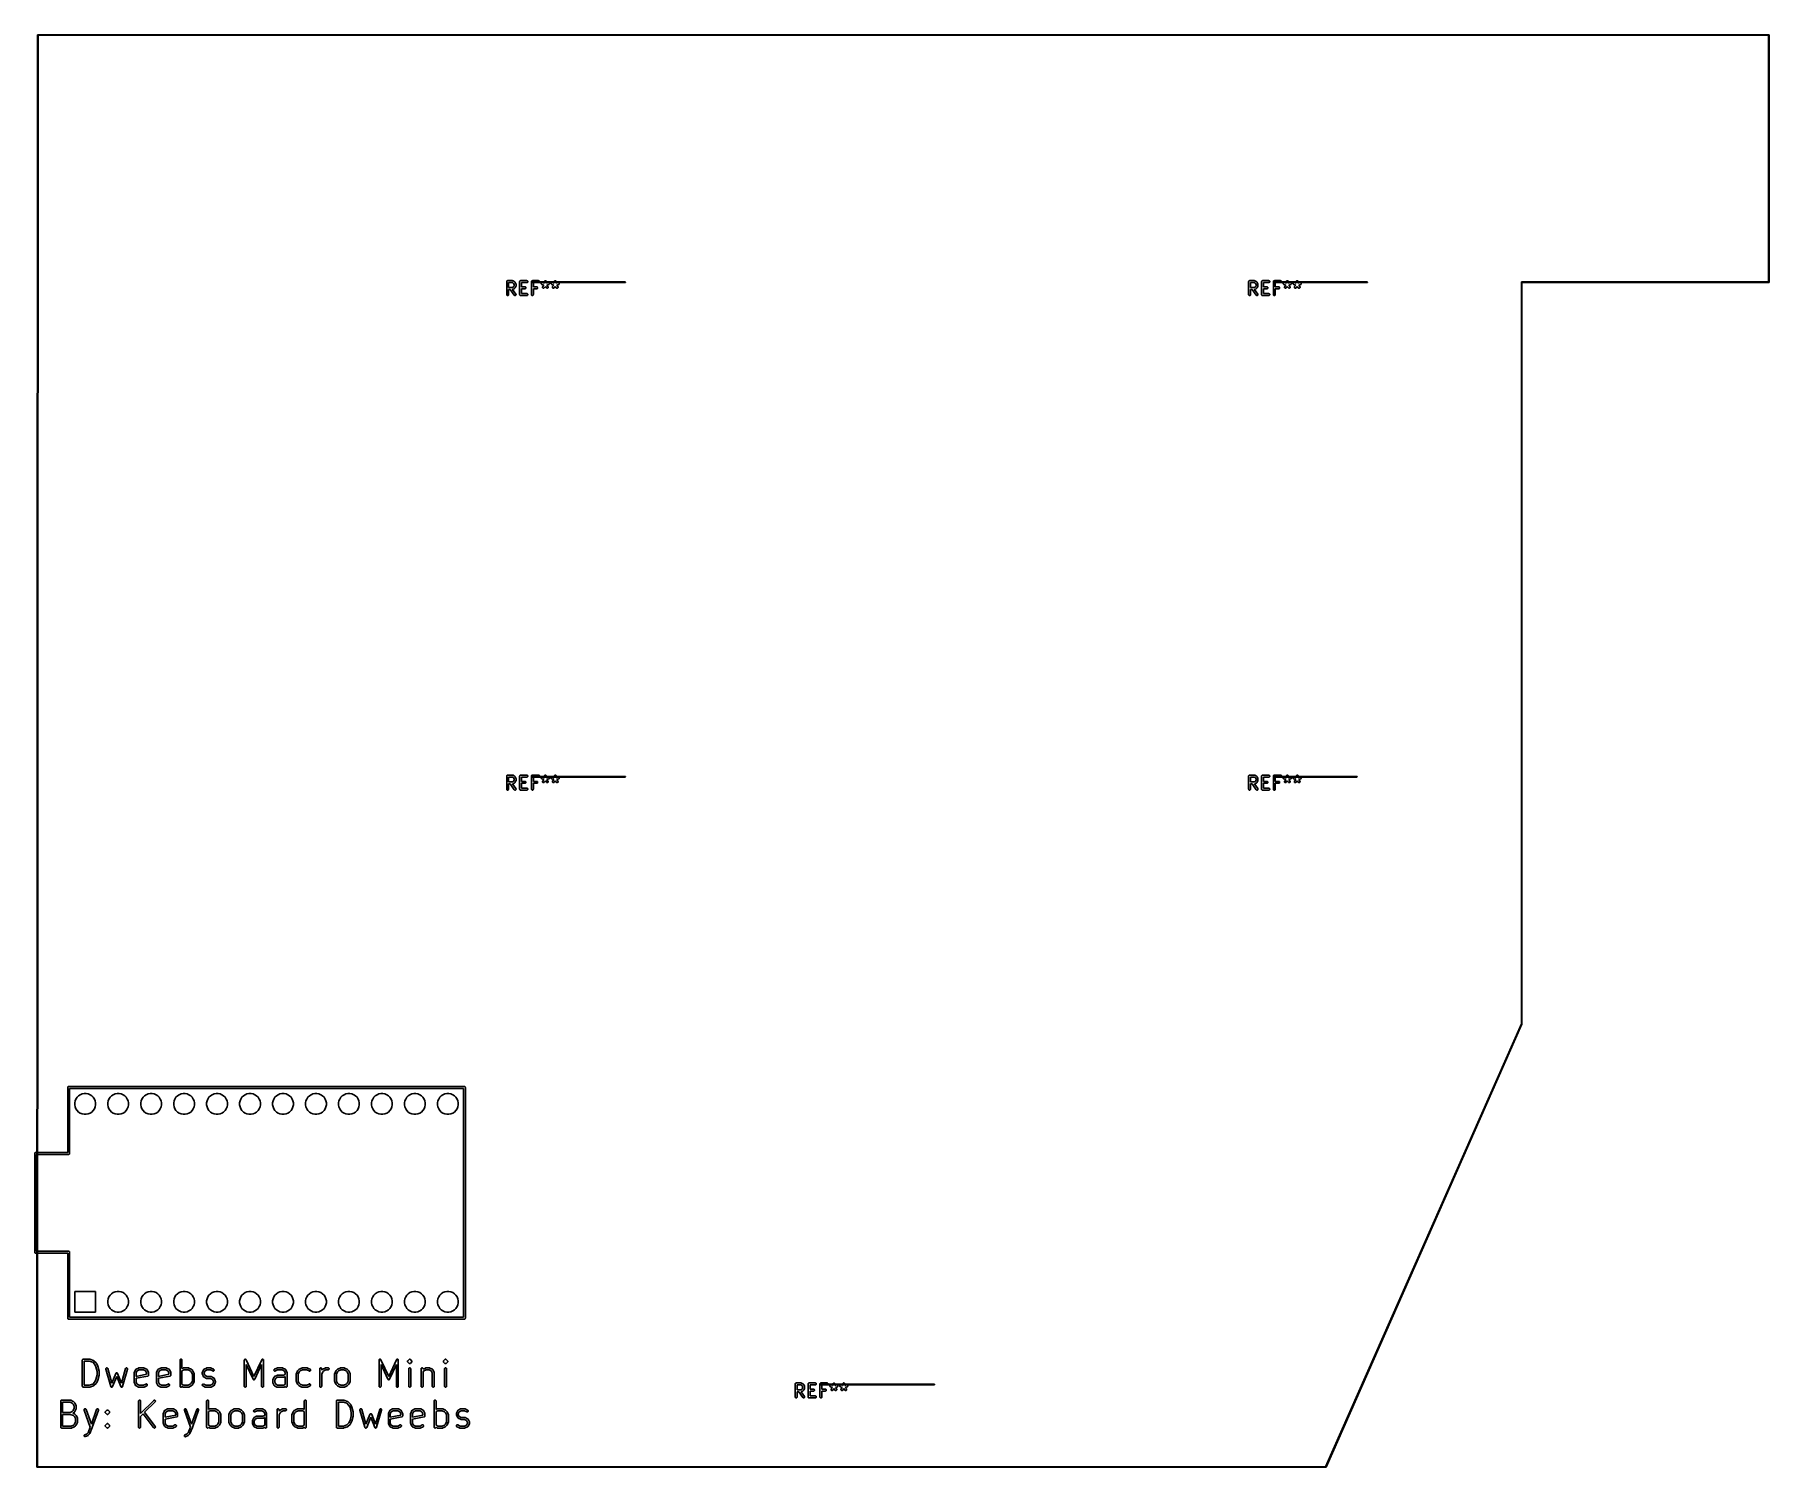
# Model space of a CAD drawing. Extents: x 74 to 207, y -150 to -40.
import ezdxf

# ---------------------------------------------------------------- set-up
doc = ezdxf.new("R2010")
doc.units = 0
doc.layers.add('BLACK', color=7, linetype='CONTINUOUS')

msp = doc.modelspace()

# ---------------------------------------------------------------- linework, layer by layer
at = {"layer": 'BLACK', "linetype": 'CONTINUOUS'}
for p, q in [((73.7479, -150.017), (73.7937, -39.6887)), ((73.7936, -39.6875), (73.7938, -39.6863)), ((73.7937, -39.6887), (73.7936, -39.6875)), ((73.7938, -39.6863), (73.7939, -39.6844)), ((73.7938, -39.6863), (73.7938, -39.6863)), ((73.7939, -39.6844), (73.7941, -39.6826)), ((73.7941, -39.6826), (73.7955, -39.6779)), ((73.7941, -39.6826), (73.7941, -39.6826)), ((73.7955, -39.6779), (73.7979, -39.6736)), ((73.7979, -39.6735), (73.7999, -39.671)), ((73.7979, -39.6736), (73.7979, -39.6735)), ((73.7979, -39.6735), (73.7979, -39.6735)), ((73.7979, -39.6735), (73.7979, -39.6735)), ((73.8437, -39.7125), (73.7979, -149.994)), ((73.7999, -39.671), (73.801, -39.6697)), ((73.801, -39.6697), (73.8048, -39.6666)), ((73.801, -39.6697), (73.801, -39.6697)), ((73.801, -39.6697), (73.801, -39.6697)), ((73.8048, -39.6666), (73.8078, -39.665)), ((73.8048, -39.6666), (73.8048, -39.6666)), ((73.8048, -39.6666), (73.8048, -39.6666)), ((73.8048, -39.6666), (73.8048, -39.6666)), ((73.8078, -39.665), (73.8091, -39.6643)), ((73.8091, -39.6643), (73.8117, -39.6635)), ((73.8091, -39.6643), (73.8091, -39.6643)), ((73.8091, -39.6643), (73.8091, -39.6643)), ((73.8117, -39.6635), (73.8138, -39.6629)), ((73.8138, -39.6629), (73.8139, -39.6629)), ((73.8139, -39.6629), (73.8163, -39.6626)), ((73.8139, -39.6629), (73.8139, -39.6629)), ((73.8163, -39.6626), (73.8175, -39.6625)), ((73.8175, -39.6625), (73.8188, -39.6624)), ((73.8175, -39.6625), (73.8175, -39.6625)), ((73.8188, -39.6624), (73.82, -39.6625)), ((73.82, -39.6625), (207.168, -39.6625)), ((207.144, -39.7125), (73.8437, -39.7125)), ((207.144, -58.7125), (207.144, -39.7125)), ((207.168, -39.6625), (207.169, -39.6624)), ((207.169, -39.6624), (207.17, -39.6625)), ((207.17, -39.6625), (207.17, -39.6625)), ((207.17, -39.6625), (207.174, -39.6629)), ((207.174, -39.6629), (207.178, -39.6643)), ((207.178, -39.6643), (207.183, -39.6666)), ((207.183, -39.6666), (207.187, -39.6697)), ((207.187, -39.6697), (207.19, -39.6735)), ((207.19, -39.6735), (207.192, -39.6779)), ((207.192, -39.6779), (207.193, -39.6826)), ((207.193, -39.6826), (207.194, -39.6875)), ((207.194, -39.6875), (207.194, -39.6887)), ((207.194, -39.6887), (207.194, -58.7363)), ((109.939, -58.6888), (109.94, -58.6818)), ((109.939, -58.6893), (109.939, -58.6888)), ((109.939, -58.6894), (109.939, -58.6893)), ((109.939, -58.6899), (109.939, -58.6894)), ((109.939, -58.6894), (109.939, -58.6894)), ((109.939, -59.6899), (109.939, -58.6899)), ((109.94, -58.6818), (109.941, -58.6748)), ((109.941, -58.6743), (109.943, -58.6676)), ((109.941, -58.6745), (109.941, -58.6743)), ((109.941, -58.6748), (109.941, -58.6745)), ((109.943, -58.6676), (109.945, -58.6608)), ((109.945, -58.6603), (109.948, -58.6541)), ((109.945, -58.6606), (109.945, -58.6603)), ((109.945, -58.6608), (109.945, -58.6606)), ((109.948, -58.6541), (109.952, -58.6479)), ((109.952, -58.6475), (109.957, -58.6421)), ((109.952, -58.6477), (109.952, -58.6475)), ((109.952, -58.6479), (109.952, -58.6477)), ((109.957, -58.6421), (109.961, -58.6367)), ((109.961, -58.6365), (109.962, -58.6363)), ((109.961, -58.6367), (109.961, -58.6365)), ((109.962, -58.6363), (109.967, -58.6319)), ((109.967, -58.6319), (109.972, -58.6274)), ((109.972, -58.6274), (109.973, -58.6273)), ((109.973, -58.6271), (109.979, -58.6239)), ((109.973, -58.6273), (109.973, -58.6271)), ((109.979, -58.6239), (109.985, -58.6205)), ((109.985, -58.6205), (109.986, -58.6205)), ((109.986, -58.6203), (109.993, -58.6183)), ((109.986, -58.6205), (109.986, -58.6203)), ((109.993, -58.6183), (109.999, -58.6163)), ((109.999, -58.6163), (110, -58.6163)), ((110, -58.6162), (110.007, -58.6156)), ((110, -58.6163), (110, -58.6162)), ((110.007, -58.6156), (110.014, -58.6149)), ((110.014, -58.6149), (110.395, -58.6149)), ((110.089, -58.7649), (110.089, -59.1387)), ((110.377, -58.7649), (110.089, -58.7649)), ((110.446, -58.7991), (110.377, -58.7649)), ((110.395, -58.6149), (110.396, -58.6149)), ((110.396, -58.6149), (110.398, -58.6151)), ((110.398, -58.6151), (110.4, -58.6151)), ((110.4, -58.6151), (110.405, -58.6159)), ((110.405, -58.6159), (110.411, -58.6165)), ((110.411, -58.6165), (110.413, -58.6172)), ((110.413, -58.6172), (110.415, -58.6176)), ((110.415, -58.6176), (110.42, -58.6194)), ((110.42, -58.6194), (110.424, -58.6209)), ((110.424, -58.6209), (110.426, -58.622)), ((110.426, -58.622), (110.428, -58.6228)), ((110.428, -58.6228), (110.524, -58.6704)), ((110.524, -58.6704), (110.525, -58.6709)), ((110.525, -58.6709), (110.528, -58.6732)), ((110.528, -58.6732), (110.532, -58.6752)), ((110.532, -58.6752), (110.534, -58.6772)), ((110.534, -58.6772), (110.537, -58.6789)), ((110.537, -58.6789), (110.54, -58.6818)), ((110.54, -58.6818), (110.543, -58.6845)), ((110.543, -58.6845), (110.591, -58.7321)), ((110.591, -58.7321), (110.592, -58.7328)), ((110.592, -58.7328), (110.594, -58.7361)), ((110.594, -58.7361), (110.597, -58.7392)), ((110.597, -58.7392), (110.599, -58.7418)), ((110.599, -58.7418), (110.601, -58.7443)), ((110.601, -58.7443), (110.603, -58.748)), ((110.603, -58.748), (110.605, -58.7516)), ((110.605, -58.7516), (110.652, -58.8468)), ((110.939, -58.6888), (110.94, -58.6818)), ((110.939, -58.6893), (110.939, -58.6888)), ((110.939, -58.6894), (110.939, -58.6893)), ((110.939, -58.6899), (110.939, -58.6894)), ((110.939, -58.6894), (110.939, -58.6894)), ((110.939, -59.6899), (110.939, -58.6899)), ((110.94, -58.6818), (110.941, -58.6748)), ((110.941, -58.6743), (110.943, -58.6676)), ((110.941, -58.6745), (110.941, -58.6743)), ((110.941, -58.6748), (110.941, -58.6745)), ((110.943, -58.6676), (110.945, -58.6608)), ((110.945, -58.6603), (110.948, -58.6541)), ((110.945, -58.6606), (110.945, -58.6603)), ((110.945, -58.6608), (110.945, -58.6606)), ((110.948, -58.6541), (110.952, -58.6479)), ((110.952, -58.6475), (110.957, -58.6421)), ((110.952, -58.6477), (110.952, -58.6475)), ((110.952, -58.6479), (110.952, -58.6477)), ((110.957, -58.6421), (110.961, -58.6367)), ((110.961, -58.6365), (110.962, -58.6363)), ((110.961, -58.6367), (110.961, -58.6365)), ((110.962, -58.6363), (110.967, -58.6319)), ((110.967, -58.6319), (110.972, -58.6274)), ((110.972, -58.6274), (110.973, -58.6273)), ((110.973, -58.6271), (110.979, -58.6239)), ((110.973, -58.6273), (110.973, -58.6271)), ((110.979, -58.6239), (110.985, -58.6205)), ((110.985, -58.6205), (110.986, -58.6205)), ((110.986, -58.6203), (110.993, -58.6183)), ((110.986, -58.6205), (110.986, -58.6203)), ((110.993, -58.6183), (110.999, -58.6163)), ((110.999, -58.6163), (111, -58.6163)), ((111, -58.6162), (111.007, -58.6156)), ((111, -58.6163), (111, -58.6162)), ((111.007, -58.6156), (111.014, -58.6149)), ((111.014, -58.6149), (111.49, -58.6149)), ((111.49, -58.7649), (111.089, -58.7649)), ((111.089, -58.7649), (111.089, -59.0911)), ((111.49, -58.6149), (111.491, -58.6149)), ((111.505, -58.7635), (111.49, -58.7649)), ((111.491, -58.6149), (111.506, -58.6165)), ((111.519, -58.7592), (111.505, -58.7635)), ((111.506, -58.6165), (111.52, -58.6209)), ((111.532, -58.7523), (111.519, -58.7592)), ((111.52, -58.6209), (111.533, -58.628)), ((111.543, -58.7431), (111.532, -58.7523)), ((111.533, -58.628), (111.544, -58.6374)), ((111.552, -58.7318), (111.543, -58.7431)), ((111.544, -58.6374), (111.553, -58.6488)), ((111.559, -58.7189), (111.552, -58.7318)), ((111.553, -58.6488), (111.56, -58.6618)), ((111.564, -58.705), (111.559, -58.7189)), ((111.56, -58.6618), (111.564, -58.6758)), ((111.564, -58.6758), (111.565, -58.6904)), ((111.565, -58.6904), (111.564, -58.705)), ((111.844, -58.6888), (111.845, -58.6818)), ((111.844, -58.6893), (111.844, -58.6888)), ((111.844, -58.6894), (111.844, -58.6893)), ((111.844, -58.6899), (111.844, -58.6894)), ((111.844, -58.6894), (111.844, -58.6894)), ((111.844, -59.6899), (111.844, -58.6899)), ((111.845, -58.6743), (111.848, -58.6676)), ((111.845, -58.6745), (111.845, -58.6743)), ((111.845, -58.6748), (111.845, -58.6745)), ((111.845, -58.6818), (111.845, -58.6748)), ((111.848, -58.6676), (111.85, -58.6608)), ((111.85, -58.6603), (111.853, -58.6541)), ((111.85, -58.6606), (111.85, -58.6603)), ((111.85, -58.6608), (111.85, -58.6606)), ((111.853, -58.6541), (111.857, -58.6479)), ((111.857, -58.6475), (111.861, -58.6421)), ((111.857, -58.6477), (111.857, -58.6475)), ((111.857, -58.6479), (111.857, -58.6477)), ((111.861, -58.6421), (111.866, -58.6367)), ((111.866, -58.6363), (111.872, -58.6319)), ((111.866, -58.6365), (111.866, -58.6363)), ((111.866, -58.6367), (111.866, -58.6365)), ((111.872, -58.6319), (111.877, -58.6274)), ((111.877, -58.6273), (111.878, -58.6271)), ((111.877, -58.6274), (111.877, -58.6273)), ((111.878, -58.6271), (111.884, -58.6239)), ((111.884, -58.6239), (111.89, -58.6205)), ((111.89, -58.6205), (111.891, -58.6203)), ((111.89, -58.6205), (111.89, -58.6205)), ((111.891, -58.6203), (111.897, -58.6183)), ((111.894, -58.7326), (111.896, -58.7279)), ((111.894, -58.7375), (111.894, -58.7326)), ((111.894, -58.7424), (111.894, -58.7375)), ((111.896, -58.7471), (111.894, -58.7424)), ((111.896, -58.7279), (111.898, -58.7235)), ((111.898, -58.7515), (111.896, -58.7471)), ((111.897, -58.6183), (111.904, -58.6163)), ((111.898, -58.7235), (111.901, -58.7197)), ((111.901, -58.7553), (111.898, -58.7515)), ((111.901, -58.7197), (111.905, -58.7166)), ((111.905, -58.7584), (111.901, -58.7553)), ((111.904, -58.6163), (111.905, -58.6162)), ((111.904, -58.6163), (111.904, -58.6163)), ((111.905, -58.6162), (111.912, -58.6156)), ((111.905, -58.7166), (111.909, -58.7143)), ((111.909, -58.7607), (111.905, -58.7584)), ((111.909, -58.7143), (111.914, -58.7129)), ((111.914, -58.7621), (111.909, -58.7607)), ((111.912, -58.6156), (111.919, -58.6149)), ((111.914, -58.7129), (111.918, -58.7125)), ((111.918, -58.7625), (111.914, -58.7621)), ((111.918, -58.7125), (119.064, -58.7125)), ((119.064, -58.7625), (111.918, -58.7625)), ((111.919, -58.6149), (112.395, -58.6149)), ((112.395, -58.7649), (111.994, -58.7649)), ((111.994, -58.7649), (111.994, -59.0911)), ((112.395, -58.6149), (112.396, -58.6149)), ((112.41, -58.7635), (112.395, -58.7649)), ((112.396, -58.6149), (112.411, -58.6165)), ((112.424, -58.7592), (112.41, -58.7635)), ((112.411, -58.6165), (112.424, -58.6209)), ((112.424, -58.6209), (112.437, -58.628)), ((112.436, -58.7523), (112.424, -58.7592)), ((112.448, -58.7431), (112.436, -58.7523)), ((112.437, -58.628), (112.449, -58.6374)), ((112.457, -58.7318), (112.448, -58.7431)), ((112.449, -58.6374), (112.458, -58.6488)), ((112.464, -58.7189), (112.457, -58.7318)), ((112.458, -58.6488), (112.464, -58.6618)), ((112.464, -58.6618), (112.469, -58.6758)), ((112.468, -58.705), (112.464, -58.7189)), ((112.47, -58.6904), (112.468, -58.705)), ((112.469, -58.6758), (112.47, -58.6904)), ((112.618, -58.7914), (112.627, -58.7801)), ((112.627, -58.7801), (112.638, -58.7707)), ((112.638, -58.7707), (112.651, -58.7637)), ((112.651, -58.7637), (112.665, -58.7593)), ((112.665, -58.7593), (112.68, -58.7577)), ((112.68, -58.7577), (112.694, -58.759)), ((112.694, -58.759), (112.709, -58.7631)), ((112.709, -58.7631), (112.844, -58.8172)), ((112.844, -58.6888), (112.845, -58.6743)), ((112.844, -58.6899), (112.844, -58.6888)), ((112.844, -58.8172), (112.844, -58.6899)), ((112.845, -58.6743), (112.85, -58.6603)), ((112.85, -58.6603), (112.857, -58.6475)), ((112.857, -58.6475), (112.866, -58.6363)), ((112.866, -58.6363), (112.878, -58.6271)), ((112.878, -58.6271), (112.891, -58.6203)), ((112.891, -58.6203), (112.905, -58.6162)), ((112.905, -58.6162), (112.919, -58.6149)), ((112.919, -58.6149), (112.934, -58.6164)), ((112.934, -58.6164), (112.948, -58.6207)), ((112.948, -58.6207), (112.961, -58.6277)), ((112.961, -58.6277), (112.972, -58.637)), ((112.972, -58.637), (112.981, -58.6484)), ((112.981, -58.6484), (112.988, -58.6613)), ((112.988, -58.6613), (112.992, -58.6753)), ((112.992, -58.6753), (112.994, -58.6899)), ((112.994, -58.6899), (112.994, -58.8172)), ((112.994, -58.8172), (113.129, -58.7631)), ((113.129, -58.7631), (113.13, -58.7627)), ((113.13, -58.7627), (113.144, -58.7588)), ((113.144, -58.7588), (113.159, -58.7578)), ((113.159, -58.7578), (113.173, -58.7595)), ((113.173, -58.7595), (113.187, -58.7641)), ((113.187, -58.7641), (113.2, -58.7713)), ((113.2, -58.7713), (113.211, -58.7808)), ((113.211, -58.7808), (113.22, -58.7923)), ((113.38, -58.7914), (113.389, -58.7801)), ((113.389, -58.7801), (113.4, -58.7707)), ((113.4, -58.7707), (113.413, -58.7637)), ((113.413, -58.7637), (113.427, -58.7593)), ((113.427, -58.7593), (113.442, -58.7577)), ((113.442, -58.7577), (113.456, -58.759)), ((113.456, -58.759), (113.47, -58.7631)), ((113.47, -58.7631), (113.606, -58.8172)), ((113.606, -58.6888), (113.607, -58.6743)), ((113.606, -58.6899), (113.606, -58.6888)), ((113.606, -58.8172), (113.606, -58.6899)), ((113.607, -58.6743), (113.612, -58.6603)), ((113.612, -58.6603), (113.619, -58.6475)), ((113.619, -58.6475), (113.628, -58.6363)), ((113.628, -58.6363), (113.64, -58.6271)), ((113.64, -58.6271), (113.653, -58.6203)), ((113.653, -58.6203), (113.667, -58.6162)), ((113.667, -58.6162), (113.681, -58.6149)), ((113.681, -58.6149), (113.696, -58.6164)), ((113.696, -58.6164), (113.71, -58.6207)), ((113.71, -58.6207), (113.723, -58.6277)), ((113.723, -58.6277), (113.734, -58.637)), ((113.734, -58.637), (113.743, -58.6484)), ((113.743, -58.6484), (113.75, -58.6613)), ((113.75, -58.6613), (113.754, -58.6753)), ((113.754, -58.6753), (113.756, -58.6899)), ((113.756, -58.6899), (113.756, -58.8172)), ((113.756, -58.8172), (113.891, -58.7631)), ((113.891, -58.7631), (113.892, -58.7627)), ((113.892, -58.7627), (113.906, -58.7588)), ((113.906, -58.7588), (113.921, -58.7578)), ((113.921, -58.7578), (113.935, -58.7595)), ((113.935, -58.7595), (113.949, -58.7641)), ((113.949, -58.7641), (113.962, -58.7713)), ((113.962, -58.7713), (113.973, -58.7808)), ((113.973, -58.7808), (113.982, -58.7923)), ((119.064, -58.7125), (119.067, -58.7129)), ((119.067, -58.7621), (119.064, -58.7625)), ((119.067, -58.7129), (119.072, -58.7143)), ((119.072, -58.7607), (119.067, -58.7621)), ((119.072, -58.7143), (119.076, -58.7166)), ((119.076, -58.7584), (119.072, -58.7607)), ((119.076, -58.7166), (119.08, -58.7197)), ((119.08, -58.7553), (119.076, -58.7584)), ((119.08, -58.7197), (119.083, -58.7235)), ((119.083, -58.7515), (119.08, -58.7553)), ((119.083, -58.7235), (119.086, -58.7279)), ((119.086, -58.7471), (119.083, -58.7515)), ((119.086, -58.7279), (119.087, -58.7326)), ((119.087, -58.7424), (119.086, -58.7471)), ((119.087, -58.7326), (119.088, -58.7375)), ((119.088, -58.7375), (119.087, -58.7424)), ((167.089, -58.6888), (167.09, -58.6818)), ((167.089, -58.6893), (167.089, -58.6888)), ((167.089, -58.6894), (167.089, -58.6893)), ((167.089, -58.6899), (167.089, -58.6894)), ((167.089, -58.6894), (167.089, -58.6894)), ((167.089, -59.6899), (167.089, -58.6899)), ((167.09, -58.6818), (167.091, -58.6748)), ((167.091, -58.6743), (167.093, -58.6676)), ((167.091, -58.6745), (167.091, -58.6743)), ((167.091, -58.6748), (167.091, -58.6745)), ((167.093, -58.6676), (167.095, -58.6608)), ((167.095, -58.6603), (167.098, -58.6541)), ((167.095, -58.6606), (167.095, -58.6603)), ((167.095, -58.6608), (167.095, -58.6606)), ((167.098, -58.6541), (167.102, -58.6479)), ((167.102, -58.6475), (167.107, -58.6421)), ((167.102, -58.6477), (167.102, -58.6475)), ((167.102, -58.6479), (167.102, -58.6477)), ((167.107, -58.6421), (167.111, -58.6367)), ((167.111, -58.6365), (167.112, -58.6363)), ((167.111, -58.6367), (167.111, -58.6365)), ((167.112, -58.6363), (167.117, -58.6319)), ((167.117, -58.6319), (167.122, -58.6274)), ((167.122, -58.6274), (167.123, -58.6273)), ((167.123, -58.6271), (167.129, -58.6239)), ((167.123, -58.6273), (167.123, -58.6271)), ((167.129, -58.6239), (167.135, -58.6205)), ((167.135, -58.6205), (167.136, -58.6205)), ((167.136, -58.6203), (167.143, -58.6183)), ((167.136, -58.6205), (167.136, -58.6203)), ((167.143, -58.6183), (167.149, -58.6163)), ((167.149, -58.6163), (167.15, -58.6163)), ((167.15, -58.6162), (167.157, -58.6156)), ((167.15, -58.6163), (167.15, -58.6162)), ((167.157, -58.6156), (167.164, -58.6149)), ((167.164, -58.6149), (167.545, -58.6149)), ((167.239, -58.7649), (167.239, -59.1387)), ((167.527, -58.7649), (167.239, -58.7649)), ((167.596, -58.7991), (167.527, -58.7649)), ((167.545, -58.6149), (167.546, -58.6149)), ((167.546, -58.6149), (167.548, -58.6151)), ((167.548, -58.6151), (167.55, -58.6151)), ((167.55, -58.6151), (167.555, -58.6159)), ((167.555, -58.6159), (167.561, -58.6165)), ((167.561, -58.6165), (167.563, -58.6172)), ((167.563, -58.6172), (167.565, -58.6176)), ((167.565, -58.6176), (167.57, -58.6194)), ((167.57, -58.6194), (167.574, -58.6209)), ((167.574, -58.6209), (167.576, -58.622)), ((167.576, -58.622), (167.578, -58.6228)), ((167.578, -58.6228), (167.674, -58.6704)), ((167.674, -58.6704), (167.675, -58.6709)), ((167.675, -58.6709), (167.678, -58.6732)), ((167.678, -58.6732), (167.682, -58.6752)), ((167.682, -58.6752), (167.684, -58.6772)), ((167.684, -58.6772), (167.687, -58.6789)), ((167.687, -58.6789), (167.69, -58.6818)), ((167.69, -58.6818), (167.693, -58.6845)), ((167.693, -58.6845), (167.741, -58.7321)), ((167.741, -58.7321), (167.742, -58.7328)), ((167.742, -58.7328), (167.744, -58.7361)), ((167.744, -58.7361), (167.747, -58.7392)), ((167.747, -58.7392), (167.749, -58.7418)), ((167.749, -58.7418), (167.751, -58.7443)), ((167.751, -58.7443), (167.753, -58.748)), ((167.753, -58.748), (167.755, -58.7516)), ((167.755, -58.7516), (167.802, -58.8468)), ((168.089, -58.6888), (168.09, -58.6818)), ((168.089, -58.6893), (168.089, -58.6888)), ((168.089, -58.6894), (168.089, -58.6893)), ((168.089, -58.6899), (168.089, -58.6894)), ((168.089, -58.6894), (168.089, -58.6894)), ((168.089, -59.6899), (168.089, -58.6899)), ((168.09, -58.6818), (168.091, -58.6748)), ((168.091, -58.6743), (168.093, -58.6676)), ((168.091, -58.6745), (168.091, -58.6743)), ((168.091, -58.6748), (168.091, -58.6745)), ((168.093, -58.6676), (168.095, -58.6608)), ((168.095, -58.6603), (168.098, -58.6541)), ((168.095, -58.6606), (168.095, -58.6603)), ((168.095, -58.6608), (168.095, -58.6606)), ((168.098, -58.6541), (168.102, -58.6479)), ((168.102, -58.6475), (168.107, -58.6421)), ((168.102, -58.6477), (168.102, -58.6475)), ((168.102, -58.6479), (168.102, -58.6477)), ((168.107, -58.6421), (168.111, -58.6367)), ((168.111, -58.6365), (168.112, -58.6363)), ((168.111, -58.6367), (168.111, -58.6365)), ((168.112, -58.6363), (168.117, -58.6319)), ((168.117, -58.6319), (168.122, -58.6274)), ((168.122, -58.6274), (168.123, -58.6273)), ((168.123, -58.6271), (168.129, -58.6239)), ((168.123, -58.6273), (168.123, -58.6271)), ((168.129, -58.6239), (168.135, -58.6205)), ((168.135, -58.6205), (168.136, -58.6205)), ((168.136, -58.6203), (168.143, -58.6183)), ((168.136, -58.6205), (168.136, -58.6203)), ((168.143, -58.6183), (168.149, -58.6163)), ((168.149, -58.6163), (168.15, -58.6163)), ((168.15, -58.6162), (168.157, -58.6156)), ((168.15, -58.6163), (168.15, -58.6162)), ((168.157, -58.6156), (168.164, -58.6149)), ((168.164, -58.6149), (168.64, -58.6149)), ((168.64, -58.7649), (168.239, -58.7649)), ((168.239, -58.7649), (168.239, -59.0911)), ((168.64, -58.6149), (168.641, -58.6149)), ((168.655, -58.7635), (168.64, -58.7649)), ((168.641, -58.6149), (168.656, -58.6165)), ((168.669, -58.7592), (168.655, -58.7635)), ((168.656, -58.6165), (168.67, -58.6209)), ((168.682, -58.7523), (168.669, -58.7592)), ((168.67, -58.6209), (168.683, -58.628)), ((168.693, -58.7431), (168.682, -58.7523)), ((168.683, -58.628), (168.694, -58.6374)), ((168.702, -58.7318), (168.693, -58.7431)), ((168.694, -58.6374), (168.703, -58.6488)), ((168.709, -58.7189), (168.702, -58.7318)), ((168.703, -58.6488), (168.71, -58.6618)), ((168.714, -58.705), (168.709, -58.7189)), ((168.71, -58.6618), (168.714, -58.6758)), ((168.714, -58.6758), (168.715, -58.6904)), ((168.715, -58.6904), (168.714, -58.705)), ((168.994, -58.6888), (168.995, -58.6818)), ((168.994, -58.6893), (168.994, -58.6888)), ((168.994, -58.6894), (168.994, -58.6893)), ((168.994, -58.6899), (168.994, -58.6894)), ((168.994, -58.6894), (168.994, -58.6894)), ((168.994, -59.6899), (168.994, -58.6899)), ((168.995, -58.6743), (168.998, -58.6676)), ((168.995, -58.6745), (168.995, -58.6743)), ((168.995, -58.6748), (168.995, -58.6745)), ((168.995, -58.6818), (168.995, -58.6748)), ((168.998, -58.6676), (169, -58.6608)), ((169, -58.6603), (169.003, -58.6541)), ((169, -58.6606), (169, -58.6603)), ((169, -58.6608), (169, -58.6606)), ((169.003, -58.6541), (169.007, -58.6479)), ((169.007, -58.6475), (169.011, -58.6421)), ((169.007, -58.6477), (169.007, -58.6475)), ((169.007, -58.6479), (169.007, -58.6477)), ((169.011, -58.6421), (169.016, -58.6367)), ((169.016, -58.6363), (169.022, -58.6319)), ((169.016, -58.6365), (169.016, -58.6363)), ((169.016, -58.6367), (169.016, -58.6365)), ((169.022, -58.6319), (169.027, -58.6274)), ((169.027, -58.6273), (169.028, -58.6271)), ((169.027, -58.6274), (169.027, -58.6273)), ((169.028, -58.6271), (169.034, -58.6239)), ((169.034, -58.6239), (169.04, -58.6205)), ((169.04, -58.6205), (169.041, -58.6203)), ((169.04, -58.6205), (169.04, -58.6205)), ((169.041, -58.6203), (169.047, -58.6183)), ((169.044, -58.7326), (169.046, -58.7279)), ((169.044, -58.7375), (169.044, -58.7326)), ((169.044, -58.7424), (169.044, -58.7375)), ((169.046, -58.7471), (169.044, -58.7424)), ((169.046, -58.7279), (169.048, -58.7235)), ((169.048, -58.7515), (169.046, -58.7471)), ((169.047, -58.6183), (169.054, -58.6163)), ((169.048, -58.7235), (169.051, -58.7197)), ((169.051, -58.7553), (169.048, -58.7515)), ((169.051, -58.7197), (169.055, -58.7166)), ((169.055, -58.7584), (169.051, -58.7553)), ((169.054, -58.6163), (169.055, -58.6162)), ((169.054, -58.6163), (169.054, -58.6163)), ((169.055, -58.6162), (169.062, -58.6156)), ((169.055, -58.7166), (169.059, -58.7143)), ((169.059, -58.7607), (169.055, -58.7584)), ((169.059, -58.7143), (169.064, -58.7129)), ((169.064, -58.7621), (169.059, -58.7607)), ((169.062, -58.6156), (169.069, -58.6149)), ((169.064, -58.7129), (169.068, -58.7125)), ((169.068, -58.7625), (169.064, -58.7621)), ((169.068, -58.7125), (176.214, -58.7125)), ((176.214, -58.7625), (169.068, -58.7625)), ((169.069, -58.6149), (169.545, -58.6149)), ((169.545, -58.7649), (169.144, -58.7649)), ((169.144, -58.7649), (169.144, -59.0911)), ((169.545, -58.6149), (169.546, -58.6149)), ((169.56, -58.7635), (169.545, -58.7649)), ((169.546, -58.6149), (169.561, -58.6165)), ((169.574, -58.7592), (169.56, -58.7635)), ((169.561, -58.6165), (169.574, -58.6209)), ((169.574, -58.6209), (169.587, -58.628)), ((169.586, -58.7523), (169.574, -58.7592)), ((169.598, -58.7431), (169.586, -58.7523)), ((169.587, -58.628), (169.599, -58.6374)), ((169.607, -58.7318), (169.598, -58.7431)), ((169.599, -58.6374), (169.608, -58.6488)), ((169.614, -58.7189), (169.607, -58.7318)), ((169.608, -58.6488), (169.614, -58.6618)), ((169.614, -58.6618), (169.619, -58.6758)), ((169.618, -58.705), (169.614, -58.7189)), ((169.62, -58.6904), (169.618, -58.705)), ((169.619, -58.6758), (169.62, -58.6904)), ((169.768, -58.7914), (169.777, -58.7801)), ((169.777, -58.7801), (169.788, -58.7707)), ((169.788, -58.7707), (169.801, -58.7637)), ((169.801, -58.7637), (169.815, -58.7593)), ((169.815, -58.7593), (169.83, -58.7577)), ((169.83, -58.7577), (169.844, -58.759)), ((169.844, -58.759), (169.859, -58.7631)), ((169.859, -58.7631), (169.994, -58.8172)), ((169.994, -58.6888), (169.995, -58.6743)), ((169.994, -58.6899), (169.994, -58.6888)), ((169.994, -58.8172), (169.994, -58.6899)), ((169.995, -58.6743), (170, -58.6603)), ((170, -58.6603), (170.007, -58.6475)), ((170.007, -58.6475), (170.016, -58.6363)), ((170.016, -58.6363), (170.028, -58.6271)), ((170.028, -58.6271), (170.041, -58.6203)), ((170.041, -58.6203), (170.055, -58.6162)), ((170.055, -58.6162), (170.069, -58.6149)), ((170.069, -58.6149), (170.084, -58.6164)), ((170.084, -58.6164), (170.098, -58.6207)), ((170.098, -58.6207), (170.111, -58.6277)), ((170.111, -58.6277), (170.122, -58.637)), ((170.122, -58.637), (170.131, -58.6484)), ((170.131, -58.6484), (170.138, -58.6613)), ((170.138, -58.6613), (170.142, -58.6753)), ((170.142, -58.6753), (170.144, -58.6899)), ((170.144, -58.6899), (170.144, -58.8172)), ((170.144, -58.8172), (170.279, -58.7631)), ((170.279, -58.7631), (170.28, -58.7627)), ((170.28, -58.7627), (170.294, -58.7588)), ((170.294, -58.7588), (170.309, -58.7578)), ((170.309, -58.7578), (170.323, -58.7595)), ((170.323, -58.7595), (170.337, -58.7641)), ((170.337, -58.7641), (170.35, -58.7713)), ((170.35, -58.7713), (170.361, -58.7808)), ((170.361, -58.7808), (170.37, -58.7923)), ((170.53, -58.7914), (170.539, -58.7801)), ((170.539, -58.7801), (170.55, -58.7707)), ((170.55, -58.7707), (170.563, -58.7637)), ((170.563, -58.7637), (170.577, -58.7593)), ((170.577, -58.7593), (170.592, -58.7577)), ((170.592, -58.7577), (170.606, -58.759)), ((170.606, -58.759), (170.62, -58.7631)), ((170.62, -58.7631), (170.756, -58.8172)), ((170.756, -58.6888), (170.757, -58.6743)), ((170.756, -58.6899), (170.756, -58.6888)), ((170.756, -58.8172), (170.756, -58.6899)), ((170.757, -58.6743), (170.762, -58.6603)), ((170.762, -58.6603), (170.769, -58.6475)), ((170.769, -58.6475), (170.778, -58.6363)), ((170.778, -58.6363), (170.79, -58.6271)), ((170.79, -58.6271), (170.803, -58.6203)), ((170.803, -58.6203), (170.817, -58.6162)), ((170.817, -58.6162), (170.831, -58.6149)), ((170.831, -58.6149), (170.846, -58.6164)), ((170.846, -58.6164), (170.86, -58.6207)), ((170.86, -58.6207), (170.873, -58.6277)), ((170.873, -58.6277), (170.884, -58.637)), ((170.884, -58.637), (170.893, -58.6484)), ((170.893, -58.6484), (170.9, -58.6613)), ((170.9, -58.6613), (170.904, -58.6753)), ((170.904, -58.6753), (170.906, -58.6899)), ((170.906, -58.6899), (170.906, -58.8172)), ((170.906, -58.8172), (171.041, -58.7631)), ((171.041, -58.7631), (171.042, -58.7627)), ((171.042, -58.7627), (171.056, -58.7588)), ((171.056, -58.7588), (171.071, -58.7578)), ((171.071, -58.7578), (171.085, -58.7595)), ((171.085, -58.7595), (171.099, -58.7641)), ((171.099, -58.7641), (171.112, -58.7713)), ((171.112, -58.7713), (171.123, -58.7808)), ((171.123, -58.7808), (171.132, -58.7923)), ((176.214, -58.7125), (176.217, -58.7129)), ((176.217, -58.7621), (176.214, -58.7625)), ((176.217, -58.7129), (176.222, -58.7143)), ((176.222, -58.7607), (176.217, -58.7621)), ((176.222, -58.7143), (176.226, -58.7166)), ((176.226, -58.7584), (176.222, -58.7607)), ((176.226, -58.7166), (176.23, -58.7197)), ((176.23, -58.7553), (176.226, -58.7584)), ((176.23, -58.7197), (176.233, -58.7235)), ((176.233, -58.7515), (176.23, -58.7553)), ((176.233, -58.7235), (176.236, -58.7279)), ((176.236, -58.7471), (176.233, -58.7515)), ((176.236, -58.7279), (176.237, -58.7326)), ((176.237, -58.7424), (176.236, -58.7471)), ((176.237, -58.7326), (176.238, -58.7375)), ((176.238, -58.7375), (176.237, -58.7424)), ((188.094, -58.7326), (188.096, -58.7279)), ((188.094, -58.7375), (188.094, -58.7326)), ((188.094, -58.7387), (188.094, -58.7375)), ((188.094, -115.882), (188.094, -58.7387)), ((188.096, -58.7279), (188.098, -58.7235)), ((188.098, -58.7235), (188.101, -58.7197)), ((188.101, -58.7197), (188.105, -58.7166)), ((188.105, -58.7166), (188.109, -58.7143)), ((188.109, -58.7143), (188.114, -58.7129)), ((188.114, -58.7129), (188.118, -58.7125)), ((188.118, -58.7125), (188.119, -58.7124)), ((188.119, -58.7124), (188.12, -58.7125)), ((188.12, -58.7125), (207.144, -58.7125)), ((207.168, -58.7625), (188.144, -58.7625)), ((188.144, -58.7625), (188.144, -115.887)), ((207.169, -58.7626), (207.168, -58.7625)), ((207.174, -58.7621), (207.169, -58.7626)), ((207.178, -58.7607), (207.174, -58.7621)), ((207.183, -58.7584), (207.178, -58.7607)), ((207.187, -58.7553), (207.183, -58.7584)), ((207.19, -58.7515), (207.187, -58.7553)), ((207.192, -58.7471), (207.19, -58.7515)), ((207.193, -58.7424), (207.192, -58.7471)), ((207.194, -58.7387), (207.193, -58.7424)), ((207.194, -58.7363), (207.194, -58.7375)), ((207.194, -58.7375), (207.194, -58.7387)), ((109.94, -59.7044), (109.939, -59.6899)), ((109.945, -59.7185), (109.94, -59.7044)), ((109.952, -59.7314), (109.945, -59.7185)), ((109.961, -59.7427), (109.952, -59.7314)), ((109.972, -59.7521), (109.961, -59.7427)), ((109.985, -59.759), (109.972, -59.7521)), ((109.999, -59.7633), (109.985, -59.759)), ((110.013, -59.7649), (109.999, -59.7633)), ((110.028, -59.7636), (110.013, -59.7649)), ((110.042, -59.7594), (110.028, -59.7636)), ((110.055, -59.7526), (110.042, -59.7594)), ((110.066, -59.7435), (110.055, -59.7526)), ((110.076, -59.7323), (110.066, -59.7435)), ((110.083, -59.7194), (110.076, -59.7323)), ((110.087, -59.7055), (110.083, -59.7194)), ((110.089, -59.6909), (110.087, -59.7055)), ((110.089, -59.1387), (110.377, -59.1387)), ((110.213, -59.2887), (110.089, -59.2887)), ((110.089, -59.2887), (110.089, -59.6899)), ((110.089, -59.6899), (110.089, -59.6909)), ((110.524, -59.7329), (110.213, -59.2887)), ((110.377, -59.1387), (110.446, -59.1044)), ((110.397, -59.2885), (110.396, -59.2886)), ((110.396, -59.2886), (110.647, -59.6469)), ((110.399, -59.2886), (110.397, -59.2885)), ((110.404, -59.2878), (110.399, -59.2886)), ((110.41, -59.2873), (110.404, -59.2878)), ((110.412, -59.2866), (110.41, -59.2873)), ((110.414, -59.2863), (110.412, -59.2866)), ((110.419, -59.2845), (110.414, -59.2863)), ((110.424, -59.283), (110.419, -59.2845)), ((110.425, -59.282), (110.424, -59.283)), ((110.428, -59.2812), (110.425, -59.282)), ((110.524, -59.2332), (110.428, -59.2808)), ((110.428, -59.2808), (110.428, -59.2812)), ((110.476, -58.8295), (110.446, -58.7991)), ((110.446, -59.1044), (110.476, -59.074)), ((110.51, -58.8981), (110.476, -58.8295)), ((110.476, -59.074), (110.51, -59.0055)), ((110.51, -59.0055), (110.51, -58.8981)), ((110.527, -59.2309), (110.524, -59.2332)), ((110.533, -59.744), (110.524, -59.7329)), ((110.531, -59.229), (110.527, -59.2309)), ((110.533, -59.227), (110.531, -59.229)), ((110.536, -59.2254), (110.533, -59.227)), ((110.545, -59.7531), (110.533, -59.744)), ((110.539, -59.2225), (110.536, -59.2254)), ((110.542, -59.2198), (110.539, -59.2225)), ((110.543, -59.2191), (110.542, -59.2198)), ((110.591, -59.1715), (110.543, -59.2191)), ((110.558, -59.7597), (110.545, -59.7531)), ((110.572, -59.7637), (110.558, -59.7597)), ((110.587, -59.7649), (110.572, -59.7637)), ((110.601, -59.7632), (110.587, -59.7649)), ((110.594, -59.1682), (110.591, -59.1715)), ((110.596, -59.1652), (110.594, -59.1682)), ((110.598, -59.1626), (110.596, -59.1652)), ((110.6, -59.1602), (110.598, -59.1626)), ((110.602, -59.1565), (110.6, -59.1602)), ((110.615, -59.7587), (110.601, -59.7632)), ((110.604, -59.1529), (110.602, -59.1565)), ((110.605, -59.152), (110.604, -59.1529)), ((110.652, -59.0568), (110.605, -59.152)), ((110.628, -59.7516), (110.615, -59.7587)), ((110.639, -59.7422), (110.628, -59.7516)), ((110.648, -59.7307), (110.639, -59.7422)), ((110.647, -59.6469), (110.647, -59.6477)), ((110.647, -59.6477), (110.654, -59.6606)), ((110.655, -59.7177), (110.648, -59.7307)), ((110.652, -58.8468), (110.653, -58.8478)), ((110.653, -59.0547), (110.652, -59.0568)), ((110.653, -58.8478), (110.654, -58.8498)), ((110.654, -59.0528), (110.653, -59.0547)), ((110.654, -58.8498), (110.655, -58.8518)), ((110.656, -59.0479), (110.654, -59.0528)), ((110.654, -59.6606), (110.659, -59.6746)), ((110.655, -58.8518), (110.656, -58.8567)), ((110.659, -59.7037), (110.655, -59.7177)), ((110.656, -58.8567), (110.658, -58.8615)), ((110.658, -59.0431), (110.656, -59.0479)), ((110.658, -58.8615), (110.658, -58.8637)), ((110.658, -58.8637), (110.659, -58.8658)), ((110.659, -59.0388), (110.658, -59.0409)), ((110.658, -59.0409), (110.658, -59.0431)), ((110.659, -58.8658), (110.659, -58.8709)), ((110.659, -58.8709), (110.66, -58.876)), ((110.66, -59.0287), (110.659, -59.0337)), ((110.659, -59.0337), (110.659, -59.0388)), ((110.659, -59.6746), (110.66, -59.6891)), ((110.66, -59.6891), (110.659, -59.7037)), ((110.66, -58.876), (110.66, -58.8782)), ((110.66, -58.8782), (110.66, -58.8804)), ((110.66, -58.8804), (110.66, -59.0232)), ((110.66, -59.0232), (110.66, -59.0243)), ((110.66, -59.0243), (110.66, -59.0265)), ((110.66, -59.0265), (110.66, -59.0287)), ((110.94, -59.6969), (110.939, -59.6899)), ((110.94, -59.7039), (110.94, -59.6969)), ((110.94, -59.7042), (110.94, -59.7039)), ((110.94, -59.7044), (110.94, -59.7042)), ((110.942, -59.7112), (110.94, -59.7044)), ((110.944, -59.718), (110.942, -59.7112)), ((110.945, -59.7182), (110.944, -59.718)), ((110.945, -59.7185), (110.945, -59.7182)), ((110.948, -59.7247), (110.945, -59.7185)), ((110.951, -59.7309), (110.948, -59.7247)), ((110.951, -59.7312), (110.951, -59.7309)), ((110.952, -59.7314), (110.951, -59.7312)), ((110.956, -59.7369), (110.952, -59.7314)), ((110.96, -59.7424), (110.956, -59.7369)), ((110.961, -59.7425), (110.96, -59.7424)), ((110.961, -59.7427), (110.961, -59.7425)), ((110.966, -59.7472), (110.961, -59.7427)), ((110.972, -59.7518), (110.966, -59.7472)), ((110.972, -59.7519), (110.972, -59.7518)), ((110.972, -59.7521), (110.972, -59.7519)), ((110.978, -59.7554), (110.972, -59.7521)), ((110.984, -59.7588), (110.978, -59.7554)), ((110.985, -59.7589), (110.984, -59.7588)), ((110.985, -59.759), (110.985, -59.7589)), ((110.992, -59.7611), (110.985, -59.759)), ((110.998, -59.7632), (110.992, -59.7611)), ((110.999, -59.7633), (110.998, -59.7632)), ((111.006, -59.7641), (110.999, -59.7633)), ((110.999, -59.7633), (110.999, -59.7633)), ((111.013, -59.7649), (111.006, -59.7641)), ((111.014, -59.7649), (111.013, -59.7649)), ((111.013, -59.7649), (111.013, -59.7649)), ((111.013, -59.7649), (111.013, -59.7649)), ((111.013, -59.7649), (111.013, -59.7649)), ((111.49, -59.7649), (111.014, -59.7649)), ((111.089, -59.0911), (111.347, -59.0911)), ((111.347, -59.2411), (111.089, -59.2411)), ((111.089, -59.2411), (111.089, -59.6149)), ((111.089, -59.6149), (111.49, -59.6149)), ((111.347, -59.0911), (111.348, -59.0911)), ((111.362, -59.2396), (111.347, -59.2411)), ((111.348, -59.0911), (111.363, -59.0927)), ((111.376, -59.2354), (111.362, -59.2396)), ((111.363, -59.0927), (111.377, -59.0971)), ((111.389, -59.2285), (111.376, -59.2354)), ((111.377, -59.0971), (111.39, -59.1042)), ((111.4, -59.2193), (111.389, -59.2285)), ((111.39, -59.1042), (111.401, -59.1136)), ((111.409, -59.208), (111.4, -59.2193)), ((111.401, -59.1136), (111.41, -59.125)), ((111.416, -59.1951), (111.409, -59.208)), ((111.41, -59.125), (111.417, -59.138)), ((111.421, -59.1812), (111.416, -59.1951)), ((111.417, -59.138), (111.421, -59.152)), ((111.421, -59.152), (111.422, -59.1666)), ((111.422, -59.1666), (111.421, -59.1812)), ((111.49, -59.6149), (111.491, -59.6149)), ((111.505, -59.7635), (111.49, -59.7649)), ((111.491, -59.6149), (111.506, -59.6165)), ((111.519, -59.7592), (111.505, -59.7635)), ((111.506, -59.6165), (111.52, -59.6209)), ((111.532, -59.7523), (111.519, -59.7592)), ((111.52, -59.6209), (111.533, -59.628)), ((111.543, -59.7431), (111.532, -59.7523)), ((111.533, -59.628), (111.544, -59.6374)), ((111.552, -59.7318), (111.543, -59.7431)), ((111.544, -59.6374), (111.553, -59.6488)), ((111.559, -59.7189), (111.552, -59.7318)), ((111.553, -59.6488), (111.56, -59.6618)), ((111.564, -59.705), (111.559, -59.7189)), ((111.56, -59.6618), (111.564, -59.6758)), ((111.564, -59.6758), (111.565, -59.6904)), ((111.565, -59.6904), (111.564, -59.705)), ((111.845, -59.7044), (111.844, -59.6899)), ((111.849, -59.7185), (111.845, -59.7044)), ((111.856, -59.7314), (111.849, -59.7185)), ((111.866, -59.7427), (111.856, -59.7314)), ((111.877, -59.7521), (111.866, -59.7427)), ((111.89, -59.759), (111.877, -59.7521)), ((111.904, -59.7633), (111.89, -59.759)), ((111.918, -59.7649), (111.904, -59.7633)), ((111.933, -59.7636), (111.918, -59.7649)), ((111.947, -59.7594), (111.933, -59.7636)), ((111.96, -59.7526), (111.947, -59.7594)), ((111.971, -59.7435), (111.96, -59.7526)), ((111.981, -59.7323), (111.971, -59.7435)), ((111.988, -59.7194), (111.981, -59.7323)), ((111.992, -59.7055), (111.988, -59.7194)), ((111.994, -59.6909), (111.992, -59.7055)), ((111.994, -59.0911), (112.252, -59.0911)), ((112.252, -59.2411), (111.994, -59.2411)), ((111.994, -59.2411), (111.994, -59.6899)), ((111.994, -59.6899), (111.994, -59.6909)), ((112.252, -59.0911), (112.253, -59.0911)), ((112.267, -59.2396), (112.252, -59.2411)), ((112.253, -59.0911), (112.268, -59.0927)), ((112.281, -59.2354), (112.267, -59.2396)), ((112.268, -59.0927), (112.282, -59.0971)), ((112.294, -59.2285), (112.281, -59.2354)), ((112.282, -59.0971), (112.294, -59.1042)), ((112.294, -59.1042), (112.306, -59.1136)), ((112.305, -59.2193), (112.294, -59.2285)), ((112.314, -59.208), (112.305, -59.2193)), ((112.306, -59.1136), (112.315, -59.125)), ((112.321, -59.1951), (112.314, -59.208)), ((112.315, -59.125), (112.322, -59.138)), ((112.326, -59.1812), (112.321, -59.1951)), ((112.322, -59.138), (112.326, -59.152)), ((112.326, -59.152), (112.327, -59.1666)), ((112.327, -59.1666), (112.326, -59.1812)), ((112.606, -58.833), (112.607, -58.8184)), ((112.607, -58.8476), (112.606, -58.833)), ((112.607, -58.8184), (112.611, -58.8044)), ((112.611, -58.8616), (112.607, -58.8476)), ((112.611, -58.8044), (112.618, -58.7914)), ((112.618, -58.8745), (112.611, -58.8616)), ((112.628, -58.8858), (112.618, -58.8745)), ((112.639, -58.8951), (112.628, -58.8858)), ((112.652, -58.902), (112.639, -58.8951)), ((112.653, -58.9024), (112.652, -58.902)), ((112.8, -58.9613), (112.653, -58.9024)), ((112.701, -59.1142), (112.703, -59.0997)), ((112.702, -59.1288), (112.701, -59.1142)), ((112.705, -59.143), (112.702, -59.1288)), ((112.703, -59.0997), (112.708, -59.086)), ((112.711, -59.1563), (112.705, -59.143)), ((112.708, -59.086), (112.716, -59.0735)), ((112.72, -59.1682), (112.711, -59.1563)), ((112.716, -59.0735), (112.8, -58.9613)), ((112.73, -59.1781), (112.72, -59.1682)), ((112.743, -59.1858), (112.73, -59.1781)), ((112.757, -59.1909), (112.743, -59.1858)), ((112.771, -59.1933), (112.757, -59.1909)), ((112.786, -59.1928), (112.771, -59.1933)), ((112.8, -59.1895), (112.786, -59.1928)), ((112.813, -59.1835), (112.8, -59.1895)), ((112.825, -59.1749), (112.813, -59.1835)), ((112.835, -59.1643), (112.825, -59.1749)), ((112.836, -59.1635), (112.835, -59.1643)), ((112.919, -59.053), (112.836, -59.1635)), ((113.002, -59.1635), (112.919, -59.053)), ((113.011, -59.1743), (113.002, -59.1635)), ((113.023, -59.1829), (113.011, -59.1743)), ((113.037, -59.1891), (113.023, -59.1829)), ((113.185, -58.9024), (113.037, -58.9613)), ((113.037, -58.9613), (113.122, -59.0735)), ((113.051, -59.1927), (113.037, -59.1891)), ((113.065, -59.1934), (113.051, -59.1927)), ((113.08, -59.1912), (113.065, -59.1934)), ((113.094, -59.1863), (113.08, -59.1912)), ((113.106, -59.1788), (113.094, -59.1863)), ((113.117, -59.169), (113.106, -59.1788)), ((113.126, -59.1572), (113.117, -59.169)), ((113.122, -59.0735), (113.122, -59.0743)), ((113.122, -59.0743), (113.13, -59.0869)), ((113.132, -59.144), (113.126, -59.1572)), ((113.13, -59.0869), (113.134, -59.1007)), ((113.136, -59.1298), (113.132, -59.144)), ((113.134, -59.1007), (113.137, -59.1152)), ((113.137, -59.1152), (113.136, -59.1298)), ((113.198, -58.8956), (113.185, -58.9024)), ((113.209, -58.8865), (113.198, -58.8956)), ((113.219, -58.8753), (113.209, -58.8865)), ((113.226, -58.8625), (113.219, -58.8753)), ((113.22, -58.7923), (113.227, -58.8054)), ((113.23, -58.8486), (113.226, -58.8625)), ((113.227, -58.8054), (113.231, -58.8195)), ((113.232, -58.834), (113.23, -58.8486)), ((113.231, -58.8195), (113.232, -58.834)), ((113.368, -58.833), (113.369, -58.8184)), ((113.369, -58.8476), (113.368, -58.833)), ((113.369, -58.8184), (113.373, -58.8044)), ((113.373, -58.8616), (113.369, -58.8476)), ((113.373, -58.8044), (113.38, -58.7914)), ((113.38, -58.8745), (113.373, -58.8616)), ((113.39, -58.8858), (113.38, -58.8745)), ((113.401, -58.8951), (113.39, -58.8858)), ((113.414, -58.902), (113.401, -58.8951)), ((113.415, -58.9024), (113.414, -58.902)), ((113.562, -58.9613), (113.415, -58.9024)), ((113.463, -59.1142), (113.465, -59.0997)), ((113.464, -59.1288), (113.463, -59.1142)), ((113.467, -59.143), (113.464, -59.1288)), ((113.465, -59.0997), (113.47, -59.086)), ((113.473, -59.1563), (113.467, -59.143)), ((113.47, -59.086), (113.478, -59.0735)), ((113.482, -59.1682), (113.473, -59.1563)), ((113.478, -59.0735), (113.562, -58.9613)), ((113.492, -59.1781), (113.482, -59.1682)), ((113.505, -59.1858), (113.492, -59.1781)), ((113.519, -59.1909), (113.505, -59.1858)), ((113.533, -59.1933), (113.519, -59.1909)), ((113.548, -59.1928), (113.533, -59.1933)), ((113.562, -59.1895), (113.548, -59.1928)), ((113.575, -59.1835), (113.562, -59.1895)), ((113.587, -59.1749), (113.575, -59.1835)), ((113.597, -59.1643), (113.587, -59.1749)), ((113.598, -59.1635), (113.597, -59.1643)), ((113.681, -59.053), (113.598, -59.1635)), ((113.764, -59.1635), (113.681, -59.053)), ((113.773, -59.1743), (113.764, -59.1635)), ((113.785, -59.1829), (113.773, -59.1743)), ((113.798, -59.1891), (113.785, -59.1829)), ((113.813, -59.1927), (113.798, -59.1891)), ((113.947, -58.9024), (113.799, -58.9613)), ((113.799, -58.9613), (113.884, -59.0735)), ((113.827, -59.1934), (113.813, -59.1927)), ((113.842, -59.1912), (113.827, -59.1934)), ((113.856, -59.1863), (113.842, -59.1912)), ((113.868, -59.1788), (113.856, -59.1863)), ((113.879, -59.169), (113.868, -59.1788)), ((113.888, -59.1572), (113.879, -59.169)), ((113.884, -59.0735), (113.884, -59.0743)), ((113.884, -59.0743), (113.892, -59.0869)), ((113.894, -59.144), (113.888, -59.1572)), ((113.892, -59.0869), (113.896, -59.1007)), ((113.898, -59.1298), (113.894, -59.144)), ((113.896, -59.1007), (113.898, -59.1152)), ((113.898, -59.1152), (113.898, -59.1298)), ((113.96, -58.8956), (113.947, -58.9024)), ((113.971, -58.8865), (113.96, -58.8956)), ((113.98, -58.8753), (113.971, -58.8865)), ((113.988, -58.8625), (113.98, -58.8753)), ((113.982, -58.7923), (113.989, -58.8054)), ((113.992, -58.8486), (113.988, -58.8625)), ((113.989, -58.8054), (113.993, -58.8195)), ((113.994, -58.834), (113.992, -58.8486)), ((113.993, -58.8195), (113.994, -58.834)), ((167.09, -59.7044), (167.089, -59.6899)), ((167.095, -59.7185), (167.09, -59.7044)), ((167.102, -59.7314), (167.095, -59.7185)), ((167.111, -59.7427), (167.102, -59.7314)), ((167.122, -59.7521), (167.111, -59.7427)), ((167.135, -59.759), (167.122, -59.7521)), ((167.149, -59.7633), (167.135, -59.759)), ((167.163, -59.7649), (167.149, -59.7633)), ((167.178, -59.7636), (167.163, -59.7649)), ((167.192, -59.7594), (167.178, -59.7636)), ((167.205, -59.7526), (167.192, -59.7594)), ((167.216, -59.7435), (167.205, -59.7526)), ((167.226, -59.7323), (167.216, -59.7435)), ((167.233, -59.7194), (167.226, -59.7323)), ((167.237, -59.7055), (167.233, -59.7194)), ((167.239, -59.6909), (167.237, -59.7055)), ((167.239, -59.1387), (167.527, -59.1387)), ((167.363, -59.2887), (167.239, -59.2887)), ((167.239, -59.2887), (167.239, -59.6899)), ((167.239, -59.6899), (167.239, -59.6909)), ((167.674, -59.7329), (167.363, -59.2887)), ((167.527, -59.1387), (167.596, -59.1044)), ((167.547, -59.2885), (167.546, -59.2886)), ((167.546, -59.2886), (167.797, -59.6469)), ((167.549, -59.2886), (167.547, -59.2885)), ((167.554, -59.2878), (167.549, -59.2886)), ((167.56, -59.2873), (167.554, -59.2878)), ((167.562, -59.2866), (167.56, -59.2873)), ((167.564, -59.2863), (167.562, -59.2866)), ((167.569, -59.2845), (167.564, -59.2863)), ((167.574, -59.283), (167.569, -59.2845)), ((167.575, -59.282), (167.574, -59.283)), ((167.578, -59.2812), (167.575, -59.282)), ((167.674, -59.2332), (167.578, -59.2808)), ((167.578, -59.2808), (167.578, -59.2812)), ((167.626, -58.8295), (167.596, -58.7991)), ((167.596, -59.1044), (167.626, -59.074)), ((167.66, -58.8981), (167.626, -58.8295)), ((167.626, -59.074), (167.66, -59.0055)), ((167.66, -59.0055), (167.66, -58.8981)), ((167.677, -59.2309), (167.674, -59.2332)), ((167.683, -59.744), (167.674, -59.7329)), ((167.681, -59.229), (167.677, -59.2309)), ((167.683, -59.227), (167.681, -59.229)), ((167.686, -59.2254), (167.683, -59.227)), ((167.695, -59.7531), (167.683, -59.744)), ((167.689, -59.2225), (167.686, -59.2254)), ((167.692, -59.2198), (167.689, -59.2225)), ((167.693, -59.2191), (167.692, -59.2198)), ((167.741, -59.1715), (167.693, -59.2191)), ((167.708, -59.7597), (167.695, -59.7531)), ((167.722, -59.7637), (167.708, -59.7597)), ((167.737, -59.7649), (167.722, -59.7637)), ((167.751, -59.7632), (167.737, -59.7649)), ((167.744, -59.1682), (167.741, -59.1715)), ((167.746, -59.1652), (167.744, -59.1682)), ((167.748, -59.1626), (167.746, -59.1652)), ((167.75, -59.1602), (167.748, -59.1626)), ((167.752, -59.1565), (167.75, -59.1602)), ((167.765, -59.7587), (167.751, -59.7632)), ((167.754, -59.1529), (167.752, -59.1565)), ((167.755, -59.152), (167.754, -59.1529)), ((167.802, -59.0568), (167.755, -59.152)), ((167.778, -59.7516), (167.765, -59.7587)), ((167.789, -59.7422), (167.778, -59.7516)), ((167.798, -59.7307), (167.789, -59.7422)), ((167.797, -59.6469), (167.797, -59.6477)), ((167.797, -59.6477), (167.804, -59.6606)), ((167.805, -59.7177), (167.798, -59.7307)), ((167.802, -58.8468), (167.803, -58.8478)), ((167.803, -59.0547), (167.802, -59.0568)), ((167.803, -58.8478), (167.804, -58.8498)), ((167.804, -59.0528), (167.803, -59.0547)), ((167.804, -58.8498), (167.805, -58.8518)), ((167.806, -59.0479), (167.804, -59.0528)), ((167.804, -59.6606), (167.809, -59.6746)), ((167.805, -58.8518), (167.806, -58.8567)), ((167.809, -59.7037), (167.805, -59.7177)), ((167.806, -58.8567), (167.808, -58.8615)), ((167.808, -59.0431), (167.806, -59.0479)), ((167.808, -58.8615), (167.808, -58.8637)), ((167.808, -58.8637), (167.809, -58.8658)), ((167.809, -59.0388), (167.808, -59.0409)), ((167.808, -59.0409), (167.808, -59.0431)), ((167.809, -58.8658), (167.809, -58.8709)), ((167.809, -58.8709), (167.81, -58.876)), ((167.81, -59.0287), (167.809, -59.0337)), ((167.809, -59.0337), (167.809, -59.0388)), ((167.809, -59.6746), (167.81, -59.6891)), ((167.81, -59.6891), (167.809, -59.7037)), ((167.81, -58.876), (167.81, -58.8782)), ((167.81, -58.8782), (167.81, -58.8804)), ((167.81, -58.8804), (167.81, -59.0232)), ((167.81, -59.0232), (167.81, -59.0243)), ((167.81, -59.0243), (167.81, -59.0265)), ((167.81, -59.0265), (167.81, -59.0287)), ((168.09, -59.6969), (168.089, -59.6899)), ((168.09, -59.7039), (168.09, -59.6969)), ((168.09, -59.7042), (168.09, -59.7039)), ((168.09, -59.7044), (168.09, -59.7042)), ((168.092, -59.7112), (168.09, -59.7044)), ((168.094, -59.718), (168.092, -59.7112)), ((168.095, -59.7182), (168.094, -59.718)), ((168.095, -59.7185), (168.095, -59.7182)), ((168.098, -59.7247), (168.095, -59.7185)), ((168.101, -59.7309), (168.098, -59.7247)), ((168.101, -59.7312), (168.101, -59.7309)), ((168.102, -59.7314), (168.101, -59.7312)), ((168.106, -59.7369), (168.102, -59.7314)), ((168.11, -59.7424), (168.106, -59.7369)), ((168.111, -59.7425), (168.11, -59.7424)), ((168.111, -59.7427), (168.111, -59.7425)), ((168.116, -59.7472), (168.111, -59.7427)), ((168.122, -59.7518), (168.116, -59.7472)), ((168.122, -59.7519), (168.122, -59.7518)), ((168.122, -59.7521), (168.122, -59.7519)), ((168.128, -59.7554), (168.122, -59.7521)), ((168.134, -59.7588), (168.128, -59.7554)), ((168.135, -59.7589), (168.134, -59.7588)), ((168.135, -59.759), (168.135, -59.7589)), ((168.142, -59.7611), (168.135, -59.759)), ((168.148, -59.7632), (168.142, -59.7611)), ((168.149, -59.7633), (168.148, -59.7632)), ((168.156, -59.7641), (168.149, -59.7633)), ((168.149, -59.7633), (168.149, -59.7633)), ((168.163, -59.7649), (168.156, -59.7641)), ((168.164, -59.7649), (168.163, -59.7649)), ((168.163, -59.7649), (168.163, -59.7649)), ((168.163, -59.7649), (168.163, -59.7649)), ((168.163, -59.7649), (168.163, -59.7649)), ((168.64, -59.7649), (168.164, -59.7649)), ((168.239, -59.0911), (168.497, -59.0911)), ((168.497, -59.2411), (168.239, -59.2411)), ((168.239, -59.2411), (168.239, -59.6149)), ((168.239, -59.6149), (168.64, -59.6149)), ((168.497, -59.0911), (168.498, -59.0911)), ((168.512, -59.2396), (168.497, -59.2411)), ((168.498, -59.0911), (168.513, -59.0927)), ((168.526, -59.2354), (168.512, -59.2396)), ((168.513, -59.0927), (168.527, -59.0971)), ((168.539, -59.2285), (168.526, -59.2354)), ((168.527, -59.0971), (168.54, -59.1042)), ((168.55, -59.2193), (168.539, -59.2285)), ((168.54, -59.1042), (168.551, -59.1136)), ((168.559, -59.208), (168.55, -59.2193)), ((168.551, -59.1136), (168.56, -59.125)), ((168.566, -59.1951), (168.559, -59.208)), ((168.56, -59.125), (168.567, -59.138)), ((168.571, -59.1812), (168.566, -59.1951)), ((168.567, -59.138), (168.571, -59.152)), ((168.571, -59.152), (168.572, -59.1666)), ((168.572, -59.1666), (168.571, -59.1812)), ((168.64, -59.6149), (168.641, -59.6149)), ((168.655, -59.7635), (168.64, -59.7649)), ((168.641, -59.6149), (168.656, -59.6165)), ((168.669, -59.7592), (168.655, -59.7635)), ((168.656, -59.6165), (168.67, -59.6209)), ((168.682, -59.7523), (168.669, -59.7592)), ((168.67, -59.6209), (168.683, -59.628)), ((168.693, -59.7431), (168.682, -59.7523)), ((168.683, -59.628), (168.694, -59.6374)), ((168.702, -59.7318), (168.693, -59.7431)), ((168.694, -59.6374), (168.703, -59.6488)), ((168.709, -59.7189), (168.702, -59.7318)), ((168.703, -59.6488), (168.71, -59.6618)), ((168.714, -59.705), (168.709, -59.7189)), ((168.71, -59.6618), (168.714, -59.6758)), ((168.714, -59.6758), (168.715, -59.6904)), ((168.715, -59.6904), (168.714, -59.705)), ((168.995, -59.7044), (168.994, -59.6899)), ((168.999, -59.7185), (168.995, -59.7044)), ((169.006, -59.7314), (168.999, -59.7185)), ((169.016, -59.7427), (169.006, -59.7314)), ((169.027, -59.7521), (169.016, -59.7427)), ((169.04, -59.759), (169.027, -59.7521)), ((169.054, -59.7633), (169.04, -59.759)), ((169.068, -59.7649), (169.054, -59.7633)), ((169.083, -59.7636), (169.068, -59.7649)), ((169.097, -59.7594), (169.083, -59.7636)), ((169.11, -59.7526), (169.097, -59.7594)), ((169.121, -59.7435), (169.11, -59.7526)), ((169.131, -59.7323), (169.121, -59.7435)), ((169.138, -59.7194), (169.131, -59.7323)), ((169.142, -59.7055), (169.138, -59.7194)), ((169.144, -59.6909), (169.142, -59.7055)), ((169.144, -59.0911), (169.402, -59.0911)), ((169.402, -59.2411), (169.144, -59.2411)), ((169.144, -59.2411), (169.144, -59.6899)), ((169.144, -59.6899), (169.144, -59.6909)), ((169.402, -59.0911), (169.403, -59.0911)), ((169.417, -59.2396), (169.402, -59.2411)), ((169.403, -59.0911), (169.418, -59.0927)), ((169.431, -59.2354), (169.417, -59.2396)), ((169.418, -59.0927), (169.432, -59.0971)), ((169.444, -59.2285), (169.431, -59.2354)), ((169.432, -59.0971), (169.444, -59.1042)), ((169.444, -59.1042), (169.456, -59.1136)), ((169.455, -59.2193), (169.444, -59.2285)), ((169.464, -59.208), (169.455, -59.2193)), ((169.456, -59.1136), (169.465, -59.125)), ((169.471, -59.1951), (169.464, -59.208)), ((169.465, -59.125), (169.472, -59.138)), ((169.476, -59.1812), (169.471, -59.1951)), ((169.472, -59.138), (169.476, -59.152)), ((169.476, -59.152), (169.477, -59.1666)), ((169.477, -59.1666), (169.476, -59.1812)), ((169.756, -58.833), (169.757, -58.8184)), ((169.757, -58.8476), (169.756, -58.833)), ((169.757, -58.8184), (169.761, -58.8044)), ((169.761, -58.8616), (169.757, -58.8476)), ((169.761, -58.8044), (169.768, -58.7914)), ((169.768, -58.8745), (169.761, -58.8616)), ((169.778, -58.8858), (169.768, -58.8745)), ((169.789, -58.8951), (169.778, -58.8858)), ((169.802, -58.902), (169.789, -58.8951)), ((169.803, -58.9024), (169.802, -58.902)), ((169.95, -58.9613), (169.803, -58.9024)), ((169.851, -59.1142), (169.853, -59.0997)), ((169.852, -59.1288), (169.851, -59.1142)), ((169.855, -59.143), (169.852, -59.1288)), ((169.853, -59.0997), (169.858, -59.086)), ((169.861, -59.1563), (169.855, -59.143)), ((169.858, -59.086), (169.866, -59.0735)), ((169.87, -59.1682), (169.861, -59.1563)), ((169.866, -59.0735), (169.95, -58.9613)), ((169.88, -59.1781), (169.87, -59.1682)), ((169.893, -59.1858), (169.88, -59.1781)), ((169.907, -59.1909), (169.893, -59.1858)), ((169.921, -59.1933), (169.907, -59.1909)), ((169.936, -59.1928), (169.921, -59.1933)), ((169.95, -59.1895), (169.936, -59.1928)), ((169.963, -59.1835), (169.95, -59.1895)), ((169.975, -59.1749), (169.963, -59.1835)), ((169.985, -59.1643), (169.975, -59.1749)), ((169.986, -59.1635), (169.985, -59.1643)), ((170.069, -59.053), (169.986, -59.1635)), ((170.152, -59.1635), (170.069, -59.053)), ((170.161, -59.1743), (170.152, -59.1635)), ((170.173, -59.1829), (170.161, -59.1743)), ((170.187, -59.1891), (170.173, -59.1829)), ((170.335, -58.9024), (170.187, -58.9613)), ((170.187, -58.9613), (170.272, -59.0735)), ((170.201, -59.1927), (170.187, -59.1891)), ((170.215, -59.1934), (170.201, -59.1927)), ((170.23, -59.1912), (170.215, -59.1934)), ((170.244, -59.1863), (170.23, -59.1912)), ((170.256, -59.1788), (170.244, -59.1863)), ((170.267, -59.169), (170.256, -59.1788)), ((170.276, -59.1572), (170.267, -59.169)), ((170.272, -59.0735), (170.272, -59.0743)), ((170.272, -59.0743), (170.28, -59.0869)), ((170.282, -59.144), (170.276, -59.1572)), ((170.28, -59.0869), (170.284, -59.1007)), ((170.286, -59.1298), (170.282, -59.144)), ((170.284, -59.1007), (170.287, -59.1152)), ((170.287, -59.1152), (170.286, -59.1298)), ((170.348, -58.8956), (170.335, -58.9024)), ((170.359, -58.8865), (170.348, -58.8956)), ((170.369, -58.8753), (170.359, -58.8865)), ((170.376, -58.8625), (170.369, -58.8753)), ((170.37, -58.7923), (170.377, -58.8054)), ((170.38, -58.8486), (170.376, -58.8625)), ((170.377, -58.8054), (170.381, -58.8195)), ((170.382, -58.834), (170.38, -58.8486)), ((170.381, -58.8195), (170.382, -58.834)), ((170.518, -58.833), (170.519, -58.8184)), ((170.519, -58.8476), (170.518, -58.833)), ((170.519, -58.8184), (170.523, -58.8044)), ((170.523, -58.8616), (170.519, -58.8476)), ((170.523, -58.8044), (170.53, -58.7914)), ((170.53, -58.8745), (170.523, -58.8616)), ((170.54, -58.8858), (170.53, -58.8745)), ((170.551, -58.8951), (170.54, -58.8858)), ((170.564, -58.902), (170.551, -58.8951)), ((170.565, -58.9024), (170.564, -58.902)), ((170.712, -58.9613), (170.565, -58.9024)), ((170.613, -59.1142), (170.615, -59.0997)), ((170.614, -59.1288), (170.613, -59.1142)), ((170.617, -59.143), (170.614, -59.1288)), ((170.615, -59.0997), (170.62, -59.086)), ((170.623, -59.1563), (170.617, -59.143)), ((170.62, -59.086), (170.628, -59.0735)), ((170.632, -59.1682), (170.623, -59.1563)), ((170.628, -59.0735), (170.712, -58.9613)), ((170.642, -59.1781), (170.632, -59.1682)), ((170.655, -59.1858), (170.642, -59.1781)), ((170.669, -59.1909), (170.655, -59.1858)), ((170.683, -59.1933), (170.669, -59.1909)), ((170.698, -59.1928), (170.683, -59.1933)), ((170.712, -59.1895), (170.698, -59.1928)), ((170.725, -59.1835), (170.712, -59.1895)), ((170.737, -59.1749), (170.725, -59.1835)), ((170.747, -59.1643), (170.737, -59.1749)), ((170.748, -59.1635), (170.747, -59.1643)), ((170.831, -59.053), (170.748, -59.1635)), ((170.914, -59.1635), (170.831, -59.053)), ((170.923, -59.1743), (170.914, -59.1635)), ((170.935, -59.1829), (170.923, -59.1743)), ((170.948, -59.1891), (170.935, -59.1829)), ((170.963, -59.1927), (170.948, -59.1891)), ((171.097, -58.9024), (170.949, -58.9613)), ((170.949, -58.9613), (171.034, -59.0735)), ((170.977, -59.1934), (170.963, -59.1927)), ((170.992, -59.1912), (170.977, -59.1934)), ((171.006, -59.1863), (170.992, -59.1912)), ((171.018, -59.1788), (171.006, -59.1863)), ((171.029, -59.169), (171.018, -59.1788)), ((171.038, -59.1572), (171.029, -59.169)), ((171.034, -59.0735), (171.034, -59.0743)), ((171.034, -59.0743), (171.042, -59.0869)), ((171.044, -59.144), (171.038, -59.1572)), ((171.042, -59.0869), (171.046, -59.1007)), ((171.048, -59.1298), (171.044, -59.144)), ((171.046, -59.1007), (171.048, -59.1152)), ((171.048, -59.1152), (171.048, -59.1298)), ((171.11, -58.8956), (171.097, -58.9024)), ((171.121, -58.8865), (171.11, -58.8956)), ((171.13, -58.8753), (171.121, -58.8865)), ((171.138, -58.8625), (171.13, -58.8753)), ((171.132, -58.7923), (171.139, -58.8054)), ((171.142, -58.8486), (171.138, -58.8625)), ((171.139, -58.8054), (171.143, -58.8195)), ((171.144, -58.834), (171.142, -58.8486)), ((171.143, -58.8195), (171.144, -58.834)), ((109.939, -96.7888), (109.94, -96.7818)), ((109.939, -96.7893), (109.939, -96.7888)), ((109.939, -96.7894), (109.939, -96.7893)), ((109.939, -96.7899), (109.939, -96.7894)), ((109.939, -96.7894), (109.939, -96.7894)), ((109.939, -97.7899), (109.939, -96.7899)), ((109.94, -96.7818), (109.941, -96.7748)), ((109.941, -96.7743), (109.943, -96.7676)), ((109.941, -96.7745), (109.941, -96.7743)), ((109.941, -96.7748), (109.941, -96.7745)), ((109.943, -96.7676), (109.945, -96.7608)), ((109.945, -96.7603), (109.948, -96.7541)), ((109.945, -96.7606), (109.945, -96.7603)), ((109.945, -96.7608), (109.945, -96.7606)), ((109.948, -96.7541), (109.952, -96.7479)), ((109.952, -96.7475), (109.957, -96.7421)), ((109.952, -96.7477), (109.952, -96.7475)), ((109.952, -96.7479), (109.952, -96.7477)), ((109.957, -96.7421), (109.961, -96.7367)), ((109.961, -96.7365), (109.962, -96.7363)), ((109.961, -96.7367), (109.961, -96.7365)), ((109.962, -96.7363), (109.967, -96.7319)), ((109.967, -96.7319), (109.972, -96.7274)), ((109.972, -96.7274), (109.973, -96.7273)), ((109.973, -96.7271), (109.979, -96.7239)), ((109.973, -96.7273), (109.973, -96.7271)), ((109.979, -96.7239), (109.985, -96.7205)), ((109.985, -96.7205), (109.986, -96.7205)), ((109.986, -96.7203), (109.993, -96.7183)), ((109.986, -96.7205), (109.986, -96.7203)), ((109.993, -96.7183), (109.999, -96.7163)), ((109.999, -96.7163), (110, -96.7163)), ((110, -96.7162), (110.007, -96.7156)), ((110, -96.7163), (110, -96.7162)), ((110.007, -96.7156), (110.014, -96.7149)), ((110.014, -96.7149), (110.395, -96.7149)), ((110.089, -96.8649), (110.089, -97.2387)), ((110.377, -96.8649), (110.089, -96.8649)), ((110.089, -97.2387), (110.377, -97.2387)), ((110.213, -97.3887), (110.089, -97.3887)), ((110.089, -97.3887), (110.089, -97.7899)), ((110.524, -97.8329), (110.213, -97.3887)), ((110.446, -96.8991), (110.377, -96.8649)), ((110.377, -97.2387), (110.446, -97.2044)), ((110.395, -96.7149), (110.396, -96.7149)), ((110.396, -96.7149), (110.398, -96.7151)), ((110.397, -97.3885), (110.396, -97.3886)), ((110.396, -97.3886), (110.647, -97.7469)), ((110.399, -97.3886), (110.397, -97.3885)), ((110.398, -96.7151), (110.4, -96.7151)), ((110.404, -97.3878), (110.399, -97.3886)), ((110.4, -96.7151), (110.405, -96.7159)), ((110.41, -97.3873), (110.404, -97.3878)), ((110.405, -96.7159), (110.411, -96.7165)), ((110.412, -97.3866), (110.41, -97.3873)), ((110.411, -96.7165), (110.413, -96.7172)), ((110.414, -97.3863), (110.412, -97.3866)), ((110.413, -96.7172), (110.415, -96.7176)), ((110.419, -97.3845), (110.414, -97.3863)), ((110.415, -96.7176), (110.42, -96.7194)), ((110.424, -97.383), (110.419, -97.3845)), ((110.42, -96.7194), (110.424, -96.7209)), ((110.424, -96.7209), (110.426, -96.722)), ((110.425, -97.382), (110.424, -97.383)), ((110.428, -97.3812), (110.425, -97.382)), ((110.426, -96.722), (110.428, -96.7228)), ((110.428, -96.7228), (110.524, -96.7704)), ((110.524, -97.3332), (110.428, -97.3808)), ((110.428, -97.3808), (110.428, -97.3812)), ((110.476, -96.9295), (110.446, -96.8991)), ((110.446, -97.2044), (110.476, -97.174)), ((110.51, -96.9981), (110.476, -96.9295)), ((110.476, -97.174), (110.51, -97.1055)), ((110.51, -97.1055), (110.51, -96.9981)), ((110.524, -96.7704), (110.525, -96.7709)), ((110.527, -97.3309), (110.524, -97.3332)), ((110.525, -96.7709), (110.528, -96.7732)), ((110.531, -97.329), (110.527, -97.3309)), ((110.528, -96.7732), (110.532, -96.7752)), ((110.533, -97.327), (110.531, -97.329)), ((110.532, -96.7752), (110.534, -96.7772)), ((110.536, -97.3254), (110.533, -97.327)), ((110.534, -96.7772), (110.537, -96.7789)), ((110.539, -97.3225), (110.536, -97.3254)), ((110.537, -96.7789), (110.54, -96.7818)), ((110.542, -97.3198), (110.539, -97.3225)), ((110.54, -96.7818), (110.543, -96.7845)), ((110.543, -97.3191), (110.542, -97.3198)), ((110.543, -96.7845), (110.591, -96.8321)), ((110.591, -97.2715), (110.543, -97.3191)), ((110.591, -96.8321), (110.592, -96.8328)), ((110.594, -97.2682), (110.591, -97.2715)), ((110.592, -96.8328), (110.594, -96.8361)), ((110.594, -96.8361), (110.597, -96.8392)), ((110.596, -97.2652), (110.594, -97.2682)), ((110.598, -97.2626), (110.596, -97.2652)), ((110.597, -96.8392), (110.599, -96.8418)), ((110.6, -97.2602), (110.598, -97.2626)), ((110.599, -96.8418), (110.601, -96.8443)), ((110.602, -97.2565), (110.6, -97.2602)), ((110.601, -96.8443), (110.603, -96.848)), ((110.604, -97.2529), (110.602, -97.2565)), ((110.603, -96.848), (110.605, -96.8516)), ((110.605, -97.252), (110.604, -97.2529)), ((110.605, -96.8516), (110.652, -96.9468)), ((110.652, -97.1568), (110.605, -97.252)), ((110.652, -96.9468), (110.653, -96.9478)), ((110.653, -97.1547), (110.652, -97.1568)), ((110.653, -96.9478), (110.654, -96.9498)), ((110.654, -97.1528), (110.653, -97.1547)), ((110.654, -96.9498), (110.655, -96.9518)), ((110.656, -97.1479), (110.654, -97.1528)), ((110.655, -96.9518), (110.656, -96.9567)), ((110.656, -96.9567), (110.658, -96.9615)), ((110.658, -97.1431), (110.656, -97.1479)), ((110.658, -96.9615), (110.658, -96.9637)), ((110.658, -96.9637), (110.659, -96.9658)), ((110.659, -97.1388), (110.658, -97.1409)), ((110.658, -97.1409), (110.658, -97.1431)), ((110.659, -96.9658), (110.659, -96.9709)), ((110.659, -96.9709), (110.66, -96.976)), ((110.66, -97.1287), (110.659, -97.1337)), ((110.659, -97.1337), (110.659, -97.1388)), ((110.66, -96.976), (110.66, -96.9782)), ((110.66, -96.9782), (110.66, -96.9804)), ((110.66, -96.9804), (110.66, -97.1232)), ((110.66, -97.1232), (110.66, -97.1243)), ((110.66, -97.1243), (110.66, -97.1265)), ((110.66, -97.1265), (110.66, -97.1287)), ((110.939, -96.7888), (110.94, -96.7818)), ((110.939, -96.7893), (110.939, -96.7888)), ((110.939, -96.7894), (110.939, -96.7893)), ((110.939, -96.7899), (110.939, -96.7894)), ((110.939, -96.7894), (110.939, -96.7894)), ((110.939, -97.7899), (110.939, -96.7899)), ((110.94, -96.7818), (110.941, -96.7748)), ((110.941, -96.7743), (110.943, -96.7676)), ((110.941, -96.7745), (110.941, -96.7743)), ((110.941, -96.7748), (110.941, -96.7745)), ((110.943, -96.7676), (110.945, -96.7608)), ((110.945, -96.7603), (110.948, -96.7541)), ((110.945, -96.7606), (110.945, -96.7603)), ((110.945, -96.7608), (110.945, -96.7606)), ((110.948, -96.7541), (110.952, -96.7479)), ((110.952, -96.7475), (110.957, -96.7421)), ((110.952, -96.7477), (110.952, -96.7475)), ((110.952, -96.7479), (110.952, -96.7477)), ((110.957, -96.7421), (110.961, -96.7367)), ((110.961, -96.7365), (110.962, -96.7363)), ((110.961, -96.7367), (110.961, -96.7365)), ((110.962, -96.7363), (110.967, -96.7319)), ((110.967, -96.7319), (110.972, -96.7274)), ((110.972, -96.7274), (110.973, -96.7273)), ((110.973, -96.7271), (110.979, -96.7239)), ((110.973, -96.7273), (110.973, -96.7271)), ((110.979, -96.7239), (110.985, -96.7205)), ((110.985, -96.7205), (110.986, -96.7205)), ((110.986, -96.7203), (110.993, -96.7183)), ((110.986, -96.7205), (110.986, -96.7203)), ((110.993, -96.7183), (110.999, -96.7163)), ((110.999, -96.7163), (111, -96.7163)), ((111, -96.7162), (111.007, -96.7156)), ((111, -96.7163), (111, -96.7162)), ((111.007, -96.7156), (111.014, -96.7149)), ((111.014, -96.7149), (111.49, -96.7149)), ((111.49, -96.8649), (111.089, -96.8649)), ((111.089, -96.8649), (111.089, -97.1911)), ((111.089, -97.1911), (111.347, -97.1911)), ((111.347, -97.3411), (111.089, -97.3411)), ((111.089, -97.3411), (111.089, -97.7149)), ((111.347, -97.1911), (111.348, -97.1911)), ((111.362, -97.3396), (111.347, -97.3411)), ((111.348, -97.1911), (111.363, -97.1927)), ((111.376, -97.3354), (111.362, -97.3396)), ((111.363, -97.1927), (111.377, -97.1971)), ((111.389, -97.3285), (111.376, -97.3354)), ((111.377, -97.1971), (111.39, -97.2042)), ((111.4, -97.3193), (111.389, -97.3285)), ((111.39, -97.2042), (111.401, -97.2136)), ((111.409, -97.308), (111.4, -97.3193)), ((111.401, -97.2136), (111.41, -97.225)), ((111.416, -97.2951), (111.409, -97.308)), ((111.41, -97.225), (111.417, -97.238)), ((111.421, -97.2812), (111.416, -97.2951)), ((111.417, -97.238), (111.421, -97.252)), ((111.421, -97.252), (111.422, -97.2666)), ((111.422, -97.2666), (111.421, -97.2812)), ((111.49, -96.7149), (111.491, -96.7149)), ((111.505, -96.8635), (111.49, -96.8649)), ((111.491, -96.7149), (111.506, -96.7165)), ((111.519, -96.8592), (111.505, -96.8635)), ((111.506, -96.7165), (111.52, -96.7209)), ((111.532, -96.8523), (111.519, -96.8592)), ((111.52, -96.7209), (111.533, -96.728)), ((111.543, -96.8431), (111.532, -96.8523)), ((111.533, -96.728), (111.544, -96.7374)), ((111.552, -96.8318), (111.543, -96.8431)), ((111.544, -96.7374), (111.553, -96.7488)), ((111.559, -96.8189), (111.552, -96.8318)), ((111.553, -96.7488), (111.56, -96.7618)), ((111.564, -96.805), (111.559, -96.8189)), ((111.56, -96.7618), (111.564, -96.7758)), ((111.564, -96.7758), (111.565, -96.7904)), ((111.565, -96.7904), (111.564, -96.805)), ((111.844, -96.7888), (111.845, -96.7818)), ((111.844, -96.7893), (111.844, -96.7888)), ((111.844, -96.7894), (111.844, -96.7893)), ((111.844, -96.7899), (111.844, -96.7894)), ((111.844, -96.7894), (111.844, -96.7894)), ((111.844, -97.7899), (111.844, -96.7899)), ((111.845, -96.7743), (111.848, -96.7676)), ((111.845, -96.7745), (111.845, -96.7743)), ((111.845, -96.7748), (111.845, -96.7745)), ((111.845, -96.7818), (111.845, -96.7748)), ((111.848, -96.7676), (111.85, -96.7608)), ((111.85, -96.7603), (111.853, -96.7541)), ((111.85, -96.7606), (111.85, -96.7603)), ((111.85, -96.7608), (111.85, -96.7606)), ((111.853, -96.7541), (111.857, -96.7479)), ((111.857, -96.7475), (111.861, -96.7421)), ((111.857, -96.7477), (111.857, -96.7475)), ((111.857, -96.7479), (111.857, -96.7477)), ((111.861, -96.7421), (111.866, -96.7367)), ((111.866, -96.7363), (111.872, -96.7319)), ((111.866, -96.7365), (111.866, -96.7363)), ((111.866, -96.7367), (111.866, -96.7365)), ((111.872, -96.7319), (111.877, -96.7274)), ((111.877, -96.7273), (111.878, -96.7271)), ((111.877, -96.7274), (111.877, -96.7273)), ((111.878, -96.7271), (111.884, -96.7239)), ((111.884, -96.7239), (111.89, -96.7205)), ((111.89, -96.7205), (111.891, -96.7203)), ((111.89, -96.7205), (111.89, -96.7205)), ((111.891, -96.7203), (111.897, -96.7183)), ((111.894, -96.8326), (111.896, -96.8279)), ((111.894, -96.8375), (111.894, -96.8326)), ((111.894, -96.8424), (111.894, -96.8375)), ((111.896, -96.8471), (111.894, -96.8424)), ((111.896, -96.8279), (111.898, -96.8235)), ((111.898, -96.8515), (111.896, -96.8471)), ((111.897, -96.7183), (111.904, -96.7163)), ((111.898, -96.8235), (111.901, -96.8197)), ((111.901, -96.8553), (111.898, -96.8515)), ((111.901, -96.8197), (111.905, -96.8166)), ((111.905, -96.8584), (111.901, -96.8553)), ((111.904, -96.7163), (111.905, -96.7162)), ((111.904, -96.7163), (111.904, -96.7163)), ((111.905, -96.7162), (111.912, -96.7156)), ((111.905, -96.8166), (111.909, -96.8143)), ((111.909, -96.8607), (111.905, -96.8584)), ((111.909, -96.8143), (111.914, -96.8129)), ((111.914, -96.8621), (111.909, -96.8607)), ((111.912, -96.7156), (111.919, -96.7149)), ((111.914, -96.8129), (111.918, -96.8125)), ((111.918, -96.8625), (111.914, -96.8621)), ((111.918, -96.8125), (119.064, -96.8125)), ((119.064, -96.8625), (111.918, -96.8625)), ((111.919, -96.7149), (112.395, -96.7149)), ((112.395, -96.8649), (111.994, -96.8649)), ((111.994, -96.8649), (111.994, -97.1911)), ((111.994, -97.1911), (112.252, -97.1911)), ((112.252, -97.3411), (111.994, -97.3411)), ((111.994, -97.3411), (111.994, -97.7899)), ((112.252, -97.1911), (112.253, -97.1911)), ((112.267, -97.3396), (112.252, -97.3411)), ((112.253, -97.1911), (112.268, -97.1927)), ((112.281, -97.3354), (112.267, -97.3396)), ((112.268, -97.1927), (112.282, -97.1971)), ((112.294, -97.3285), (112.281, -97.3354)), ((112.282, -97.1971), (112.294, -97.2042)), ((112.294, -97.2042), (112.306, -97.2136)), ((112.305, -97.3193), (112.294, -97.3285)), ((112.314, -97.308), (112.305, -97.3193)), ((112.306, -97.2136), (112.315, -97.225)), ((112.321, -97.2951), (112.314, -97.308)), ((112.315, -97.225), (112.322, -97.238)), ((112.326, -97.2812), (112.321, -97.2951)), ((112.322, -97.238), (112.326, -97.252)), ((112.326, -97.252), (112.327, -97.2666)), ((112.327, -97.2666), (112.326, -97.2812)), ((112.395, -96.7149), (112.396, -96.7149)), ((112.41, -96.8635), (112.395, -96.8649)), ((112.396, -96.7149), (112.411, -96.7165)), ((112.424, -96.8592), (112.41, -96.8635)), ((112.411, -96.7165), (112.424, -96.7209)), ((112.424, -96.7209), (112.437, -96.728)), ((112.436, -96.8523), (112.424, -96.8592)), ((112.448, -96.8431), (112.436, -96.8523)), ((112.437, -96.728), (112.449, -96.7374)), ((112.457, -96.8318), (112.448, -96.8431)), ((112.449, -96.7374), (112.458, -96.7488)), ((112.464, -96.8189), (112.457, -96.8318)), ((112.458, -96.7488), (112.464, -96.7618)), ((112.464, -96.7618), (112.469, -96.7758)), ((112.468, -96.805), (112.464, -96.8189)), ((112.47, -96.7904), (112.468, -96.805)), ((112.469, -96.7758), (112.47, -96.7904)), ((112.606, -96.933), (112.607, -96.9184)), ((112.607, -96.9476), (112.606, -96.933)), ((112.607, -96.9184), (112.611, -96.9044)), ((112.611, -96.9616), (112.607, -96.9476)), ((112.611, -96.9044), (112.618, -96.8914)), ((112.618, -96.9745), (112.611, -96.9616)), ((112.618, -96.8914), (112.627, -96.8801)), ((112.628, -96.9858), (112.618, -96.9745)), ((112.627, -96.8801), (112.638, -96.8707)), ((112.639, -96.9951), (112.628, -96.9858)), ((112.638, -96.8707), (112.651, -96.8637)), ((112.652, -97.002), (112.639, -96.9951)), ((112.651, -96.8637), (112.665, -96.8593)), ((112.653, -97.0024), (112.652, -97.002)), ((112.8, -97.0613), (112.653, -97.0024)), ((112.665, -96.8593), (112.68, -96.8577)), ((112.68, -96.8577), (112.694, -96.859)), ((112.694, -96.859), (112.709, -96.8631)), ((112.701, -97.2142), (112.703, -97.1997)), ((112.702, -97.2288), (112.701, -97.2142)), ((112.705, -97.243), (112.702, -97.2288)), ((112.703, -97.1997), (112.708, -97.186)), ((112.711, -97.2563), (112.705, -97.243)), ((112.708, -97.186), (112.716, -97.1735)), ((112.709, -96.8631), (112.844, -96.9172)), ((112.72, -97.2682), (112.711, -97.2563)), ((112.716, -97.1735), (112.8, -97.0613)), ((112.73, -97.2781), (112.72, -97.2682)), ((112.743, -97.2858), (112.73, -97.2781)), ((112.757, -97.2909), (112.743, -97.2858)), ((112.771, -97.2933), (112.757, -97.2909)), ((112.786, -97.2928), (112.771, -97.2933)), ((112.8, -97.2895), (112.786, -97.2928)), ((112.813, -97.2835), (112.8, -97.2895)), ((112.825, -97.2749), (112.813, -97.2835)), ((112.835, -97.2643), (112.825, -97.2749)), ((112.836, -97.2635), (112.835, -97.2643)), ((112.919, -97.153), (112.836, -97.2635)), ((112.844, -96.7888), (112.845, -96.7743)), ((112.844, -96.7899), (112.844, -96.7888)), ((112.844, -96.9172), (112.844, -96.7899)), ((112.845, -96.7743), (112.85, -96.7603)), ((112.85, -96.7603), (112.857, -96.7475)), ((112.857, -96.7475), (112.866, -96.7363)), ((112.866, -96.7363), (112.878, -96.7271)), ((112.878, -96.7271), (112.891, -96.7203)), ((112.891, -96.7203), (112.905, -96.7162)), ((112.905, -96.7162), (112.919, -96.7149)), ((112.919, -96.7149), (112.934, -96.7164)), ((113.002, -97.2635), (112.919, -97.153)), ((112.934, -96.7164), (112.948, -96.7207)), ((112.948, -96.7207), (112.961, -96.7277)), ((112.961, -96.7277), (112.972, -96.737)), ((112.972, -96.737), (112.981, -96.7484)), ((112.981, -96.7484), (112.988, -96.7613)), ((112.988, -96.7613), (112.992, -96.7753)), ((112.992, -96.7753), (112.994, -96.7899)), ((112.994, -96.7899), (112.994, -96.9172)), ((112.994, -96.9172), (113.129, -96.8631)), ((113.011, -97.2742), (113.002, -97.2635)), ((113.023, -97.2829), (113.011, -97.2742)), ((113.037, -97.2891), (113.023, -97.2829)), ((113.185, -97.0024), (113.037, -97.0613)), ((113.037, -97.0613), (113.122, -97.1735)), ((113.051, -97.2927), (113.037, -97.2891)), ((113.065, -97.2934), (113.051, -97.2927)), ((113.08, -97.2912), (113.065, -97.2934)), ((113.094, -97.2863), (113.08, -97.2912)), ((113.106, -97.2788), (113.094, -97.2863)), ((113.117, -97.269), (113.106, -97.2788)), ((113.126, -97.2572), (113.117, -97.269)), ((113.122, -97.1735), (113.122, -97.1743)), ((113.122, -97.1743), (113.13, -97.1869)), ((113.132, -97.244), (113.126, -97.2572)), ((113.129, -96.8631), (113.13, -96.8627)), ((113.13, -96.8627), (113.144, -96.8588)), ((113.13, -97.1869), (113.134, -97.2007)), ((113.136, -97.2298), (113.132, -97.244)), ((113.134, -97.2007), (113.137, -97.2152)), ((113.137, -97.2152), (113.136, -97.2298)), ((113.144, -96.8588), (113.159, -96.8578)), ((113.159, -96.8578), (113.173, -96.8595)), ((113.173, -96.8595), (113.187, -96.8641)), ((113.198, -96.9956), (113.185, -97.0024)), ((113.187, -96.8641), (113.2, -96.8713)), ((113.209, -96.9865), (113.198, -96.9956)), ((113.2, -96.8713), (113.211, -96.8808)), ((113.219, -96.9753), (113.209, -96.9865)), ((113.211, -96.8808), (113.22, -96.8923)), ((113.226, -96.9625), (113.219, -96.9753)), ((113.22, -96.8923), (113.227, -96.9054)), ((113.23, -96.9486), (113.226, -96.9625)), ((113.227, -96.9054), (113.231, -96.9195)), ((113.232, -96.934), (113.23, -96.9486)), ((113.231, -96.9195), (113.232, -96.934)), ((113.368, -96.933), (113.369, -96.9184)), ((113.369, -96.9476), (113.368, -96.933)), ((113.369, -96.9184), (113.373, -96.9044)), ((113.373, -96.9616), (113.369, -96.9476)), ((113.373, -96.9044), (113.38, -96.8914)), ((113.38, -96.9745), (113.373, -96.9616)), ((113.38, -96.8914), (113.389, -96.8801)), ((113.39, -96.9858), (113.38, -96.9745)), ((113.389, -96.8801), (113.4, -96.8707)), ((113.401, -96.9951), (113.39, -96.9858)), ((113.4, -96.8707), (113.413, -96.8637)), ((113.414, -97.002), (113.401, -96.9951)), ((113.413, -96.8637), (113.427, -96.8593)), ((113.415, -97.0024), (113.414, -97.002)), ((113.562, -97.0613), (113.415, -97.0024)), ((113.427, -96.8593), (113.442, -96.8577)), ((113.442, -96.8577), (113.456, -96.859)), ((113.456, -96.859), (113.47, -96.8631)), ((113.463, -97.2142), (113.465, -97.1997)), ((113.464, -97.2288), (113.463, -97.2142)), ((113.467, -97.243), (113.464, -97.2288)), ((113.465, -97.1997), (113.47, -97.186)), ((113.473, -97.2563), (113.467, -97.243)), ((113.47, -96.8631), (113.606, -96.9172)), ((113.47, -97.186), (113.478, -97.1735)), ((113.482, -97.2682), (113.473, -97.2563)), ((113.478, -97.1735), (113.562, -97.0613)), ((113.492, -97.2781), (113.482, -97.2682)), ((113.505, -97.2858), (113.492, -97.2781)), ((113.519, -97.2909), (113.505, -97.2858)), ((113.533, -97.2933), (113.519, -97.2909)), ((113.548, -97.2928), (113.533, -97.2933)), ((113.562, -97.2895), (113.548, -97.2928)), ((113.575, -97.2835), (113.562, -97.2895)), ((113.587, -97.2749), (113.575, -97.2835)), ((113.597, -97.2643), (113.587, -97.2749)), ((113.598, -97.2635), (113.597, -97.2643)), ((113.681, -97.153), (113.598, -97.2635)), ((113.606, -96.7888), (113.607, -96.7743)), ((113.606, -96.7899), (113.606, -96.7888)), ((113.606, -96.9172), (113.606, -96.7899)), ((113.607, -96.7743), (113.612, -96.7603)), ((113.612, -96.7603), (113.619, -96.7475)), ((113.619, -96.7475), (113.628, -96.7363)), ((113.628, -96.7363), (113.64, -96.7271)), ((113.64, -96.7271), (113.653, -96.7203)), ((113.653, -96.7203), (113.667, -96.7162)), ((113.667, -96.7162), (113.681, -96.7149)), ((113.681, -96.7149), (113.696, -96.7164)), ((113.764, -97.2635), (113.681, -97.153)), ((113.696, -96.7164), (113.71, -96.7207)), ((113.71, -96.7207), (113.723, -96.7277)), ((113.723, -96.7277), (113.734, -96.737)), ((113.734, -96.737), (113.743, -96.7484)), ((113.743, -96.7484), (113.75, -96.7613)), ((113.75, -96.7613), (113.754, -96.7753)), ((113.754, -96.7753), (113.756, -96.7899)), ((113.756, -96.7899), (113.756, -96.9172)), ((113.756, -96.9172), (113.891, -96.8631)), ((113.773, -97.2742), (113.764, -97.2635)), ((113.785, -97.2829), (113.773, -97.2742)), ((113.798, -97.2891), (113.785, -97.2829)), ((113.813, -97.2927), (113.798, -97.2891)), ((113.947, -97.0024), (113.799, -97.0613)), ((113.799, -97.0613), (113.884, -97.1735)), ((113.827, -97.2934), (113.813, -97.2927)), ((113.842, -97.2912), (113.827, -97.2934)), ((113.856, -97.2863), (113.842, -97.2912)), ((113.868, -97.2788), (113.856, -97.2863)), ((113.879, -97.269), (113.868, -97.2788)), ((113.888, -97.2572), (113.879, -97.269)), ((113.884, -97.1735), (113.884, -97.1743)), ((113.884, -97.1743), (113.892, -97.1869)), ((113.894, -97.244), (113.888, -97.2572)), ((113.891, -96.8631), (113.892, -96.8627)), ((113.892, -96.8627), (113.906, -96.8588)), ((113.892, -97.1869), (113.896, -97.2007)), ((113.898, -97.2298), (113.894, -97.244)), ((113.896, -97.2007), (113.898, -97.2152)), ((113.898, -97.2152), (113.898, -97.2298)), ((113.906, -96.8588), (113.921, -96.8578)), ((113.921, -96.8578), (113.935, -96.8595)), ((113.935, -96.8595), (113.949, -96.8641)), ((113.96, -96.9956), (113.947, -97.0024)), ((113.949, -96.8641), (113.962, -96.8713)), ((113.971, -96.9865), (113.96, -96.9956)), ((113.962, -96.8713), (113.973, -96.8808)), ((113.98, -96.9753), (113.971, -96.9865)), ((113.973, -96.8808), (113.982, -96.8923)), ((113.988, -96.9625), (113.98, -96.9753)), ((113.982, -96.8923), (113.989, -96.9054)), ((113.992, -96.9486), (113.988, -96.9625)), ((113.989, -96.9054), (113.993, -96.9195)), ((113.994, -96.934), (113.992, -96.9486)), ((113.993, -96.9195), (113.994, -96.934)), ((119.064, -96.8125), (119.067, -96.8129)), ((119.067, -96.8621), (119.064, -96.8625)), ((119.067, -96.8129), (119.072, -96.8143)), ((119.072, -96.8607), (119.067, -96.8621)), ((119.072, -96.8143), (119.076, -96.8166)), ((119.076, -96.8584), (119.072, -96.8607)), ((119.076, -96.8166), (119.08, -96.8197)), ((119.08, -96.8553), (119.076, -96.8584)), ((119.08, -96.8197), (119.083, -96.8235)), ((119.083, -96.8515), (119.08, -96.8553)), ((119.083, -96.8235), (119.086, -96.8279)), ((119.086, -96.8471), (119.083, -96.8515)), ((119.086, -96.8279), (119.087, -96.8326)), ((119.087, -96.8424), (119.086, -96.8471)), ((119.087, -96.8326), (119.088, -96.8375)), ((119.088, -96.8375), (119.087, -96.8424)), ((167.089, -96.7888), (167.09, -96.7818)), ((167.089, -96.7893), (167.089, -96.7888)), ((167.089, -96.7894), (167.089, -96.7893)), ((167.089, -96.7899), (167.089, -96.7894)), ((167.089, -96.7894), (167.089, -96.7894)), ((167.089, -97.7899), (167.089, -96.7899)), ((167.09, -96.7818), (167.091, -96.7748)), ((167.091, -96.7743), (167.093, -96.7676)), ((167.091, -96.7745), (167.091, -96.7743)), ((167.091, -96.7748), (167.091, -96.7745)), ((167.093, -96.7676), (167.095, -96.7608)), ((167.095, -96.7603), (167.098, -96.7541)), ((167.095, -96.7606), (167.095, -96.7603)), ((167.095, -96.7608), (167.095, -96.7606)), ((167.098, -96.7541), (167.102, -96.7479)), ((167.102, -96.7475), (167.107, -96.7421)), ((167.102, -96.7477), (167.102, -96.7475)), ((167.102, -96.7479), (167.102, -96.7477)), ((167.107, -96.7421), (167.111, -96.7367)), ((167.111, -96.7365), (167.112, -96.7363)), ((167.111, -96.7367), (167.111, -96.7365)), ((167.112, -96.7363), (167.117, -96.7319)), ((167.117, -96.7319), (167.122, -96.7274)), ((167.122, -96.7274), (167.123, -96.7273)), ((167.123, -96.7271), (167.129, -96.7239)), ((167.123, -96.7273), (167.123, -96.7271)), ((167.129, -96.7239), (167.135, -96.7205)), ((167.135, -96.7205), (167.136, -96.7205)), ((167.136, -96.7203), (167.143, -96.7183)), ((167.136, -96.7205), (167.136, -96.7203)), ((167.143, -96.7183), (167.149, -96.7163)), ((167.149, -96.7163), (167.15, -96.7163)), ((167.15, -96.7162), (167.157, -96.7156)), ((167.15, -96.7163), (167.15, -96.7162)), ((167.157, -96.7156), (167.164, -96.7149)), ((167.164, -96.7149), (167.545, -96.7149)), ((167.239, -96.8649), (167.239, -97.2387)), ((167.527, -96.8649), (167.239, -96.8649)), ((167.239, -97.2387), (167.527, -97.2387)), ((167.363, -97.3887), (167.239, -97.3887)), ((167.239, -97.3887), (167.239, -97.7899)), ((167.674, -97.8329), (167.363, -97.3887)), ((167.596, -96.8991), (167.527, -96.8649)), ((167.527, -97.2387), (167.596, -97.2044)), ((167.545, -96.7149), (167.546, -96.7149)), ((167.546, -96.7149), (167.548, -96.7151)), ((167.547, -97.3885), (167.546, -97.3886)), ((167.546, -97.3886), (167.797, -97.7469)), ((167.549, -97.3886), (167.547, -97.3885)), ((167.548, -96.7151), (167.55, -96.7151)), ((167.554, -97.3878), (167.549, -97.3886)), ((167.55, -96.7151), (167.555, -96.7159)), ((167.56, -97.3873), (167.554, -97.3878)), ((167.555, -96.7159), (167.561, -96.7165)), ((167.562, -97.3866), (167.56, -97.3873)), ((167.561, -96.7165), (167.563, -96.7172)), ((167.564, -97.3863), (167.562, -97.3866)), ((167.563, -96.7172), (167.565, -96.7176)), ((167.569, -97.3845), (167.564, -97.3863)), ((167.565, -96.7176), (167.57, -96.7194)), ((167.574, -97.383), (167.569, -97.3845)), ((167.57, -96.7194), (167.574, -96.7209)), ((167.574, -96.7209), (167.576, -96.722)), ((167.575, -97.382), (167.574, -97.383)), ((167.578, -97.3812), (167.575, -97.382)), ((167.576, -96.722), (167.578, -96.7228)), ((167.578, -96.7228), (167.674, -96.7704)), ((167.674, -97.3332), (167.578, -97.3808)), ((167.578, -97.3808), (167.578, -97.3812)), ((167.626, -96.9295), (167.596, -96.8991)), ((167.596, -97.2044), (167.626, -97.174)), ((167.66, -96.9981), (167.626, -96.9295)), ((167.626, -97.174), (167.66, -97.1055)), ((167.66, -97.1055), (167.66, -96.9981)), ((167.674, -96.7704), (167.675, -96.7709)), ((167.677, -97.3309), (167.674, -97.3332)), ((167.675, -96.7709), (167.678, -96.7732)), ((167.681, -97.329), (167.677, -97.3309)), ((167.678, -96.7732), (167.682, -96.7752)), ((167.683, -97.327), (167.681, -97.329)), ((167.682, -96.7752), (167.684, -96.7772)), ((167.686, -97.3254), (167.683, -97.327)), ((167.684, -96.7772), (167.687, -96.7789)), ((167.689, -97.3225), (167.686, -97.3254)), ((167.687, -96.7789), (167.69, -96.7818)), ((167.692, -97.3198), (167.689, -97.3225)), ((167.69, -96.7818), (167.693, -96.7845)), ((167.693, -97.3191), (167.692, -97.3198)), ((167.693, -96.7845), (167.741, -96.8321)), ((167.741, -97.2715), (167.693, -97.3191)), ((167.741, -96.8321), (167.742, -96.8328)), ((167.744, -97.2682), (167.741, -97.2715)), ((167.742, -96.8328), (167.744, -96.8361)), ((167.744, -96.8361), (167.747, -96.8392)), ((167.746, -97.2652), (167.744, -97.2682)), ((167.748, -97.2626), (167.746, -97.2652)), ((167.747, -96.8392), (167.749, -96.8418)), ((167.75, -97.2602), (167.748, -97.2626)), ((167.749, -96.8418), (167.751, -96.8443)), ((167.752, -97.2565), (167.75, -97.2602)), ((167.751, -96.8443), (167.753, -96.848)), ((167.754, -97.2529), (167.752, -97.2565)), ((167.753, -96.848), (167.755, -96.8516)), ((167.755, -97.252), (167.754, -97.2529)), ((167.755, -96.8516), (167.802, -96.9468)), ((167.802, -97.1568), (167.755, -97.252)), ((167.802, -96.9468), (167.803, -96.9478)), ((167.803, -97.1547), (167.802, -97.1568)), ((167.803, -96.9478), (167.804, -96.9498)), ((167.804, -97.1528), (167.803, -97.1547)), ((167.804, -96.9498), (167.805, -96.9518)), ((167.806, -97.1479), (167.804, -97.1528)), ((167.805, -96.9518), (167.806, -96.9567)), ((167.806, -96.9567), (167.808, -96.9615)), ((167.808, -97.1431), (167.806, -97.1479)), ((167.808, -96.9615), (167.808, -96.9637)), ((167.808, -96.9637), (167.809, -96.9658)), ((167.809, -97.1388), (167.808, -97.1409)), ((167.808, -97.1409), (167.808, -97.1431)), ((167.809, -96.9658), (167.809, -96.9709)), ((167.809, -96.9709), (167.81, -96.976)), ((167.81, -97.1287), (167.809, -97.1337)), ((167.809, -97.1337), (167.809, -97.1388)), ((167.81, -96.976), (167.81, -96.9782)), ((167.81, -96.9782), (167.81, -96.9804)), ((167.81, -96.9804), (167.81, -97.1232)), ((167.81, -97.1232), (167.81, -97.1243)), ((167.81, -97.1243), (167.81, -97.1265)), ((167.81, -97.1265), (167.81, -97.1287)), ((168.089, -96.7888), (168.09, -96.7818)), ((168.089, -96.7893), (168.089, -96.7888)), ((168.089, -96.7894), (168.089, -96.7893)), ((168.089, -96.7899), (168.089, -96.7894)), ((168.089, -96.7894), (168.089, -96.7894)), ((168.089, -97.7899), (168.089, -96.7899)), ((168.09, -96.7818), (168.091, -96.7748)), ((168.091, -96.7743), (168.093, -96.7676)), ((168.091, -96.7745), (168.091, -96.7743)), ((168.091, -96.7748), (168.091, -96.7745)), ((168.093, -96.7676), (168.095, -96.7608)), ((168.095, -96.7603), (168.098, -96.7541)), ((168.095, -96.7606), (168.095, -96.7603)), ((168.095, -96.7608), (168.095, -96.7606)), ((168.098, -96.7541), (168.102, -96.7479)), ((168.102, -96.7475), (168.107, -96.7421)), ((168.102, -96.7477), (168.102, -96.7475)), ((168.102, -96.7479), (168.102, -96.7477)), ((168.107, -96.7421), (168.111, -96.7367)), ((168.111, -96.7365), (168.112, -96.7363)), ((168.111, -96.7367), (168.111, -96.7365)), ((168.112, -96.7363), (168.117, -96.7319)), ((168.117, -96.7319), (168.122, -96.7274)), ((168.122, -96.7274), (168.123, -96.7273)), ((168.123, -96.7271), (168.129, -96.7239)), ((168.123, -96.7273), (168.123, -96.7271)), ((168.129, -96.7239), (168.135, -96.7205)), ((168.135, -96.7205), (168.136, -96.7205)), ((168.136, -96.7203), (168.143, -96.7183)), ((168.136, -96.7205), (168.136, -96.7203)), ((168.143, -96.7183), (168.149, -96.7163)), ((168.149, -96.7163), (168.15, -96.7163)), ((168.15, -96.7162), (168.157, -96.7156)), ((168.15, -96.7163), (168.15, -96.7162)), ((168.157, -96.7156), (168.164, -96.7149)), ((168.164, -96.7149), (168.64, -96.7149)), ((168.64, -96.8649), (168.239, -96.8649)), ((168.239, -96.8649), (168.239, -97.1911)), ((168.239, -97.1911), (168.497, -97.1911)), ((168.497, -97.3411), (168.239, -97.3411)), ((168.239, -97.3411), (168.239, -97.7149)), ((168.497, -97.1911), (168.498, -97.1911)), ((168.512, -97.3396), (168.497, -97.3411)), ((168.498, -97.1911), (168.513, -97.1927)), ((168.526, -97.3354), (168.512, -97.3396)), ((168.513, -97.1927), (168.527, -97.1971)), ((168.539, -97.3285), (168.526, -97.3354)), ((168.527, -97.1971), (168.54, -97.2042)), ((168.55, -97.3193), (168.539, -97.3285)), ((168.54, -97.2042), (168.551, -97.2136)), ((168.559, -97.308), (168.55, -97.3193)), ((168.551, -97.2136), (168.56, -97.225)), ((168.566, -97.2951), (168.559, -97.308)), ((168.56, -97.225), (168.567, -97.238)), ((168.571, -97.2812), (168.566, -97.2951)), ((168.567, -97.238), (168.571, -97.252)), ((168.571, -97.252), (168.572, -97.2666)), ((168.572, -97.2666), (168.571, -97.2812)), ((168.64, -96.7149), (168.641, -96.7149)), ((168.655, -96.8635), (168.64, -96.8649)), ((168.641, -96.7149), (168.656, -96.7165)), ((168.669, -96.8592), (168.655, -96.8635)), ((168.656, -96.7165), (168.67, -96.7209)), ((168.682, -96.8523), (168.669, -96.8592)), ((168.67, -96.7209), (168.683, -96.728)), ((168.693, -96.8431), (168.682, -96.8523)), ((168.683, -96.728), (168.694, -96.7374)), ((168.702, -96.8318), (168.693, -96.8431)), ((168.694, -96.7374), (168.703, -96.7488)), ((168.709, -96.8189), (168.702, -96.8318)), ((168.703, -96.7488), (168.71, -96.7618)), ((168.714, -96.805), (168.709, -96.8189)), ((168.71, -96.7618), (168.714, -96.7758)), ((168.714, -96.7758), (168.715, -96.7904)), ((168.715, -96.7904), (168.714, -96.805)), ((168.994, -96.7888), (168.995, -96.7818)), ((168.994, -96.7893), (168.994, -96.7888)), ((168.994, -96.7894), (168.994, -96.7893)), ((168.994, -96.7899), (168.994, -96.7894)), ((168.994, -96.7894), (168.994, -96.7894)), ((168.994, -97.7899), (168.994, -96.7899)), ((168.995, -96.7743), (168.998, -96.7676)), ((168.995, -96.7745), (168.995, -96.7743)), ((168.995, -96.7748), (168.995, -96.7745)), ((168.995, -96.7818), (168.995, -96.7748)), ((168.998, -96.7676), (169, -96.7608)), ((169, -96.7603), (169.003, -96.7541)), ((169, -96.7606), (169, -96.7603)), ((169, -96.7608), (169, -96.7606)), ((169.003, -96.7541), (169.007, -96.7479)), ((169.007, -96.7475), (169.011, -96.7421)), ((169.007, -96.7477), (169.007, -96.7475)), ((169.007, -96.7479), (169.007, -96.7477)), ((169.011, -96.7421), (169.016, -96.7367)), ((169.016, -96.7363), (169.022, -96.7319)), ((169.016, -96.7365), (169.016, -96.7363)), ((169.016, -96.7367), (169.016, -96.7365)), ((169.022, -96.7319), (169.027, -96.7274)), ((169.027, -96.7273), (169.028, -96.7271)), ((169.027, -96.7274), (169.027, -96.7273)), ((169.028, -96.7271), (169.034, -96.7239)), ((169.034, -96.7239), (169.04, -96.7205)), ((169.04, -96.7205), (169.041, -96.7203)), ((169.04, -96.7205), (169.04, -96.7205)), ((169.041, -96.7203), (169.047, -96.7183)), ((169.044, -96.8326), (169.046, -96.8279)), ((169.044, -96.8375), (169.044, -96.8326)), ((169.044, -96.8424), (169.044, -96.8375)), ((169.046, -96.8471), (169.044, -96.8424)), ((169.046, -96.8279), (169.048, -96.8235)), ((169.048, -96.8515), (169.046, -96.8471)), ((169.047, -96.7183), (169.054, -96.7163)), ((169.048, -96.8235), (169.051, -96.8197)), ((169.051, -96.8553), (169.048, -96.8515)), ((169.051, -96.8197), (169.055, -96.8166)), ((169.055, -96.8584), (169.051, -96.8553)), ((169.054, -96.7163), (169.055, -96.7162)), ((169.054, -96.7163), (169.054, -96.7163)), ((169.055, -96.7162), (169.062, -96.7156)), ((169.055, -96.8166), (169.059, -96.8143)), ((169.059, -96.8607), (169.055, -96.8584)), ((169.059, -96.8143), (169.064, -96.8129)), ((169.064, -96.8621), (169.059, -96.8607)), ((169.062, -96.7156), (169.069, -96.7149)), ((169.064, -96.8129), (169.068, -96.8125)), ((169.068, -96.8625), (169.064, -96.8621)), ((169.068, -96.8125), (175.42, -96.8125)), ((175.42, -96.8625), (169.068, -96.8625)), ((169.069, -96.7149), (169.545, -96.7149)), ((169.545, -96.8649), (169.144, -96.8649)), ((169.144, -96.8649), (169.144, -97.1911)), ((169.144, -97.1911), (169.402, -97.1911)), ((169.402, -97.3411), (169.144, -97.3411)), ((169.144, -97.3411), (169.144, -97.7899)), ((169.402, -97.1911), (169.403, -97.1911)), ((169.417, -97.3396), (169.402, -97.3411)), ((169.403, -97.1911), (169.418, -97.1927)), ((169.431, -97.3354), (169.417, -97.3396)), ((169.418, -97.1927), (169.432, -97.1971)), ((169.444, -97.3285), (169.431, -97.3354)), ((169.432, -97.1971), (169.444, -97.2042)), ((169.444, -97.2042), (169.456, -97.2136)), ((169.455, -97.3193), (169.444, -97.3285)), ((169.464, -97.308), (169.455, -97.3193)), ((169.456, -97.2136), (169.465, -97.225)), ((169.471, -97.2951), (169.464, -97.308)), ((169.465, -97.225), (169.472, -97.238)), ((169.476, -97.2812), (169.471, -97.2951)), ((169.472, -97.238), (169.476, -97.252)), ((169.476, -97.252), (169.477, -97.2666)), ((169.477, -97.2666), (169.476, -97.2812)), ((169.545, -96.7149), (169.546, -96.7149)), ((169.56, -96.8635), (169.545, -96.8649)), ((169.546, -96.7149), (169.561, -96.7165)), ((169.574, -96.8592), (169.56, -96.8635)), ((169.561, -96.7165), (169.574, -96.7209)), ((169.574, -96.7209), (169.587, -96.728)), ((169.586, -96.8523), (169.574, -96.8592)), ((169.598, -96.8431), (169.586, -96.8523)), ((169.587, -96.728), (169.599, -96.7374)), ((169.607, -96.8318), (169.598, -96.8431)), ((169.599, -96.7374), (169.608, -96.7488)), ((169.614, -96.8189), (169.607, -96.8318)), ((169.608, -96.7488), (169.614, -96.7618)), ((169.614, -96.7618), (169.619, -96.7758)), ((169.618, -96.805), (169.614, -96.8189)), ((169.62, -96.7904), (169.618, -96.805)), ((169.619, -96.7758), (169.62, -96.7904)), ((169.756, -96.933), (169.757, -96.9184)), ((169.757, -96.9476), (169.756, -96.933)), ((169.757, -96.9184), (169.761, -96.9044)), ((169.761, -96.9616), (169.757, -96.9476)), ((169.761, -96.9044), (169.768, -96.8914)), ((169.768, -96.9745), (169.761, -96.9616)), ((169.768, -96.8914), (169.777, -96.8801)), ((169.778, -96.9858), (169.768, -96.9745)), ((169.777, -96.8801), (169.788, -96.8707)), ((169.789, -96.9951), (169.778, -96.9858)), ((169.788, -96.8707), (169.801, -96.8637)), ((169.802, -97.002), (169.789, -96.9951)), ((169.801, -96.8637), (169.815, -96.8593)), ((169.803, -97.0024), (169.802, -97.002)), ((169.95, -97.0613), (169.803, -97.0024)), ((169.815, -96.8593), (169.83, -96.8577)), ((169.83, -96.8577), (169.844, -96.859)), ((169.844, -96.859), (169.859, -96.8631)), ((169.851, -97.2142), (169.853, -97.1997)), ((169.852, -97.2288), (169.851, -97.2142)), ((169.855, -97.243), (169.852, -97.2288)), ((169.853, -97.1997), (169.858, -97.186)), ((169.861, -97.2563), (169.855, -97.243)), ((169.858, -97.186), (169.866, -97.1735)), ((169.859, -96.8631), (169.994, -96.9172)), ((169.87, -97.2682), (169.861, -97.2563)), ((169.866, -97.1735), (169.95, -97.0613)), ((169.88, -97.2781), (169.87, -97.2682)), ((169.893, -97.2858), (169.88, -97.2781)), ((169.907, -97.2909), (169.893, -97.2858)), ((169.921, -97.2933), (169.907, -97.2909)), ((169.936, -97.2928), (169.921, -97.2933)), ((169.95, -97.2895), (169.936, -97.2928)), ((169.963, -97.2835), (169.95, -97.2895)), ((169.975, -97.2749), (169.963, -97.2835)), ((169.985, -97.2643), (169.975, -97.2749)), ((169.986, -97.2635), (169.985, -97.2643)), ((170.069, -97.153), (169.986, -97.2635)), ((169.994, -96.7888), (169.995, -96.7743)), ((169.994, -96.7899), (169.994, -96.7888)), ((169.994, -96.9172), (169.994, -96.7899)), ((169.995, -96.7743), (170, -96.7603)), ((170, -96.7603), (170.007, -96.7475)), ((170.007, -96.7475), (170.016, -96.7363)), ((170.016, -96.7363), (170.028, -96.7271)), ((170.028, -96.7271), (170.041, -96.7203)), ((170.041, -96.7203), (170.055, -96.7162)), ((170.055, -96.7162), (170.069, -96.7149)), ((170.069, -96.7149), (170.084, -96.7164)), ((170.152, -97.2635), (170.069, -97.153)), ((170.084, -96.7164), (170.098, -96.7207)), ((170.098, -96.7207), (170.111, -96.7277)), ((170.111, -96.7277), (170.122, -96.737)), ((170.122, -96.737), (170.131, -96.7484)), ((170.131, -96.7484), (170.138, -96.7613)), ((170.138, -96.7613), (170.142, -96.7753)), ((170.142, -96.7753), (170.144, -96.7899)), ((170.144, -96.7899), (170.144, -96.9172)), ((170.144, -96.9172), (170.279, -96.8631)), ((170.161, -97.2742), (170.152, -97.2635)), ((170.173, -97.2829), (170.161, -97.2742)), ((170.187, -97.2891), (170.173, -97.2829)), ((170.335, -97.0024), (170.187, -97.0613)), ((170.187, -97.0613), (170.272, -97.1735)), ((170.201, -97.2927), (170.187, -97.2891)), ((170.215, -97.2934), (170.201, -97.2927)), ((170.23, -97.2912), (170.215, -97.2934)), ((170.244, -97.2863), (170.23, -97.2912)), ((170.256, -97.2788), (170.244, -97.2863)), ((170.267, -97.269), (170.256, -97.2788)), ((170.276, -97.2572), (170.267, -97.269)), ((170.272, -97.1735), (170.272, -97.1743)), ((170.272, -97.1743), (170.28, -97.1869)), ((170.282, -97.244), (170.276, -97.2572)), ((170.279, -96.8631), (170.28, -96.8627)), ((170.28, -96.8627), (170.294, -96.8588)), ((170.28, -97.1869), (170.284, -97.2007)), ((170.286, -97.2298), (170.282, -97.244)), ((170.284, -97.2007), (170.287, -97.2152)), ((170.287, -97.2152), (170.286, -97.2298)), ((170.294, -96.8588), (170.309, -96.8578)), ((170.309, -96.8578), (170.323, -96.8595)), ((170.323, -96.8595), (170.337, -96.8641)), ((170.348, -96.9956), (170.335, -97.0024)), ((170.337, -96.8641), (170.35, -96.8713)), ((170.359, -96.9865), (170.348, -96.9956)), ((170.35, -96.8713), (170.361, -96.8808)), ((170.369, -96.9753), (170.359, -96.9865)), ((170.361, -96.8808), (170.37, -96.8923)), ((170.376, -96.9625), (170.369, -96.9753)), ((170.37, -96.8923), (170.377, -96.9054)), ((170.38, -96.9486), (170.376, -96.9625)), ((170.377, -96.9054), (170.381, -96.9195)), ((170.382, -96.934), (170.38, -96.9486)), ((170.381, -96.9195), (170.382, -96.934)), ((170.518, -96.933), (170.519, -96.9184)), ((170.519, -96.9476), (170.518, -96.933)), ((170.519, -96.9184), (170.523, -96.9044)), ((170.523, -96.9616), (170.519, -96.9476)), ((170.523, -96.9044), (170.53, -96.8914)), ((170.53, -96.9745), (170.523, -96.9616)), ((170.53, -96.8914), (170.539, -96.8801)), ((170.54, -96.9858), (170.53, -96.9745)), ((170.539, -96.8801), (170.55, -96.8707)), ((170.551, -96.9951), (170.54, -96.9858)), ((170.55, -96.8707), (170.563, -96.8637)), ((170.564, -97.002), (170.551, -96.9951)), ((170.563, -96.8637), (170.577, -96.8593)), ((170.565, -97.0024), (170.564, -97.002)), ((170.712, -97.0613), (170.565, -97.0024)), ((170.577, -96.8593), (170.592, -96.8577)), ((170.592, -96.8577), (170.606, -96.859)), ((170.606, -96.859), (170.62, -96.8631)), ((170.613, -97.2142), (170.615, -97.1997)), ((170.614, -97.2288), (170.613, -97.2142)), ((170.617, -97.243), (170.614, -97.2288)), ((170.615, -97.1997), (170.62, -97.186)), ((170.623, -97.2563), (170.617, -97.243)), ((170.62, -96.8631), (170.756, -96.9172)), ((170.62, -97.186), (170.628, -97.1735)), ((170.632, -97.2682), (170.623, -97.2563)), ((170.628, -97.1735), (170.712, -97.0613)), ((170.642, -97.2781), (170.632, -97.2682)), ((170.655, -97.2858), (170.642, -97.2781)), ((170.669, -97.2909), (170.655, -97.2858)), ((170.683, -97.2933), (170.669, -97.2909)), ((170.698, -97.2928), (170.683, -97.2933)), ((170.712, -97.2895), (170.698, -97.2928)), ((170.725, -97.2835), (170.712, -97.2895)), ((170.737, -97.2749), (170.725, -97.2835)), ((170.747, -97.2643), (170.737, -97.2749)), ((170.748, -97.2635), (170.747, -97.2643)), ((170.831, -97.153), (170.748, -97.2635)), ((170.756, -96.7888), (170.757, -96.7743)), ((170.756, -96.7899), (170.756, -96.7888)), ((170.756, -96.9172), (170.756, -96.7899)), ((170.757, -96.7743), (170.762, -96.7603)), ((170.762, -96.7603), (170.769, -96.7475)), ((170.769, -96.7475), (170.778, -96.7363)), ((170.778, -96.7363), (170.79, -96.7271)), ((170.79, -96.7271), (170.803, -96.7203)), ((170.803, -96.7203), (170.817, -96.7162)), ((170.817, -96.7162), (170.831, -96.7149)), ((170.831, -96.7149), (170.846, -96.7164)), ((170.914, -97.2635), (170.831, -97.153)), ((170.846, -96.7164), (170.86, -96.7207)), ((170.86, -96.7207), (170.873, -96.7277)), ((170.873, -96.7277), (170.884, -96.737)), ((170.884, -96.737), (170.893, -96.7484)), ((170.893, -96.7484), (170.9, -96.7613)), ((170.9, -96.7613), (170.904, -96.7753)), ((170.904, -96.7753), (170.906, -96.7899)), ((170.906, -96.7899), (170.906, -96.9172)), ((170.906, -96.9172), (171.041, -96.8631)), ((170.923, -97.2742), (170.914, -97.2635)), ((170.935, -97.2829), (170.923, -97.2742)), ((170.948, -97.2891), (170.935, -97.2829)), ((170.963, -97.2927), (170.948, -97.2891)), ((171.097, -97.0024), (170.949, -97.0613)), ((170.949, -97.0613), (171.034, -97.1735)), ((170.977, -97.2934), (170.963, -97.2927)), ((170.992, -97.2912), (170.977, -97.2934)), ((171.006, -97.2863), (170.992, -97.2912)), ((171.018, -97.2788), (171.006, -97.2863)), ((171.029, -97.269), (171.018, -97.2788)), ((171.038, -97.2572), (171.029, -97.269)), ((171.034, -97.1735), (171.034, -97.1743)), ((171.034, -97.1743), (171.042, -97.1869)), ((171.044, -97.244), (171.038, -97.2572)), ((171.041, -96.8631), (171.042, -96.8627)), ((171.042, -96.8627), (171.056, -96.8588)), ((171.042, -97.1869), (171.046, -97.2007)), ((171.048, -97.2298), (171.044, -97.244)), ((171.046, -97.2007), (171.048, -97.2152)), ((171.048, -97.2152), (171.048, -97.2298)), ((171.056, -96.8588), (171.071, -96.8578)), ((171.071, -96.8578), (171.085, -96.8595)), ((171.085, -96.8595), (171.099, -96.8641)), ((171.11, -96.9956), (171.097, -97.0024)), ((171.099, -96.8641), (171.112, -96.8713)), ((171.121, -96.9865), (171.11, -96.9956)), ((171.112, -96.8713), (171.123, -96.8808)), ((171.13, -96.9753), (171.121, -96.9865)), ((171.123, -96.8808), (171.132, -96.8923)), ((171.138, -96.9625), (171.13, -96.9753)), ((171.132, -96.8923), (171.139, -96.9054)), ((171.142, -96.9486), (171.138, -96.9625)), ((171.139, -96.9054), (171.143, -96.9195)), ((171.144, -96.934), (171.142, -96.9486)), ((171.143, -96.9195), (171.144, -96.934)), ((175.42, -96.8125), (175.424, -96.8129)), ((175.424, -96.8621), (175.42, -96.8625)), ((175.424, -96.8129), (175.428, -96.8143)), ((175.428, -96.8607), (175.424, -96.8621)), ((175.428, -96.8143), (175.433, -96.8166)), ((175.433, -96.8584), (175.428, -96.8607)), ((175.433, -96.8166), (175.437, -96.8197)), ((175.437, -96.8553), (175.433, -96.8584)), ((175.437, -96.8197), (175.44, -96.8235)), ((175.44, -96.8515), (175.437, -96.8553)), ((175.44, -96.8235), (175.442, -96.8279)), ((175.442, -96.8471), (175.44, -96.8515)), ((175.442, -96.8279), (175.443, -96.8326)), ((175.443, -96.8424), (175.442, -96.8471)), ((175.443, -96.8326), (175.444, -96.8375)), ((175.444, -96.8375), (175.443, -96.8424)), ((109.94, -97.8044), (109.939, -97.7899)), ((109.945, -97.8185), (109.94, -97.8044)), ((109.952, -97.8314), (109.945, -97.8185)), ((109.961, -97.8427), (109.952, -97.8314)), ((109.972, -97.8521), (109.961, -97.8427)), ((109.985, -97.859), (109.972, -97.8521)), ((109.999, -97.8633), (109.985, -97.859)), ((110.013, -97.8649), (109.999, -97.8633)), ((110.028, -97.8636), (110.013, -97.8649)), ((110.042, -97.8594), (110.028, -97.8636)), ((110.055, -97.8526), (110.042, -97.8594)), ((110.066, -97.8435), (110.055, -97.8526)), ((110.076, -97.8323), (110.066, -97.8435)), ((110.083, -97.8194), (110.076, -97.8323)), ((110.087, -97.8055), (110.083, -97.8194)), ((110.089, -97.7909), (110.087, -97.8055)), ((110.089, -97.7899), (110.089, -97.7909)), ((110.533, -97.844), (110.524, -97.8329)), ((110.545, -97.8531), (110.533, -97.844)), ((110.558, -97.8597), (110.545, -97.8531)), ((110.572, -97.8637), (110.558, -97.8597)), ((110.587, -97.8649), (110.572, -97.8637)), ((110.601, -97.8632), (110.587, -97.8649)), ((110.615, -97.8587), (110.601, -97.8632)), ((110.628, -97.8516), (110.615, -97.8587)), ((110.639, -97.8422), (110.628, -97.8516)), ((110.648, -97.8307), (110.639, -97.8422)), ((110.647, -97.7469), (110.647, -97.7477)), ((110.647, -97.7477), (110.654, -97.7606)), ((110.655, -97.8177), (110.648, -97.8307)), ((110.654, -97.7606), (110.659, -97.7746)), ((110.659, -97.8037), (110.655, -97.8177)), ((110.659, -97.7746), (110.66, -97.7891)), ((110.66, -97.7891), (110.659, -97.8037)), ((110.94, -97.7969), (110.939, -97.7899)), ((110.94, -97.8039), (110.94, -97.7969)), ((110.94, -97.8042), (110.94, -97.8039)), ((110.94, -97.8044), (110.94, -97.8042)), ((110.942, -97.8112), (110.94, -97.8044)), ((110.944, -97.818), (110.942, -97.8112)), ((110.945, -97.8182), (110.944, -97.818)), ((110.945, -97.8185), (110.945, -97.8182)), ((110.948, -97.8247), (110.945, -97.8185)), ((110.951, -97.8309), (110.948, -97.8247)), ((110.951, -97.8312), (110.951, -97.8309)), ((110.952, -97.8314), (110.951, -97.8312)), ((110.956, -97.8369), (110.952, -97.8314)), ((110.96, -97.8424), (110.956, -97.8369)), ((110.961, -97.8425), (110.96, -97.8424)), ((110.961, -97.8427), (110.961, -97.8425)), ((110.966, -97.8472), (110.961, -97.8427)), ((110.972, -97.8518), (110.966, -97.8472)), ((110.972, -97.8519), (110.972, -97.8518)), ((110.972, -97.8521), (110.972, -97.8519)), ((110.978, -97.8554), (110.972, -97.8521)), ((110.984, -97.8588), (110.978, -97.8554)), ((110.985, -97.8589), (110.984, -97.8588)), ((110.985, -97.859), (110.985, -97.8589)), ((110.992, -97.8611), (110.985, -97.859)), ((110.998, -97.8632), (110.992, -97.8611)), ((110.999, -97.8633), (110.998, -97.8632)), ((111.006, -97.8641), (110.999, -97.8633)), ((110.999, -97.8633), (110.999, -97.8633)), ((111.013, -97.8649), (111.006, -97.8641)), ((111.014, -97.8649), (111.013, -97.8649)), ((111.013, -97.8649), (111.013, -97.8649)), ((111.013, -97.8649), (111.013, -97.8649)), ((111.013, -97.8649), (111.013, -97.8649)), ((111.49, -97.8649), (111.014, -97.8649)), ((111.089, -97.7149), (111.49, -97.7149)), ((111.49, -97.7149), (111.491, -97.7149)), ((111.505, -97.8635), (111.49, -97.8649)), ((111.491, -97.7149), (111.506, -97.7165)), ((111.519, -97.8592), (111.505, -97.8635)), ((111.506, -97.7165), (111.52, -97.7209)), ((111.532, -97.8523), (111.519, -97.8592)), ((111.52, -97.7209), (111.533, -97.728)), ((111.543, -97.8431), (111.532, -97.8523)), ((111.533, -97.728), (111.544, -97.7374)), ((111.552, -97.8318), (111.543, -97.8431)), ((111.544, -97.7374), (111.553, -97.7488)), ((111.559, -97.8189), (111.552, -97.8318)), ((111.553, -97.7488), (111.56, -97.7618)), ((111.564, -97.805), (111.559, -97.8189)), ((111.56, -97.7618), (111.564, -97.7758)), ((111.564, -97.7758), (111.565, -97.7904)), ((111.565, -97.7904), (111.564, -97.805)), ((111.845, -97.8044), (111.844, -97.7899)), ((111.849, -97.8185), (111.845, -97.8044)), ((111.856, -97.8314), (111.849, -97.8185)), ((111.866, -97.8427), (111.856, -97.8314)), ((111.877, -97.8521), (111.866, -97.8427)), ((111.89, -97.859), (111.877, -97.8521)), ((111.904, -97.8633), (111.89, -97.859)), ((111.918, -97.8649), (111.904, -97.8633)), ((111.933, -97.8636), (111.918, -97.8649)), ((111.947, -97.8594), (111.933, -97.8636)), ((111.96, -97.8526), (111.947, -97.8594)), ((111.971, -97.8435), (111.96, -97.8526)), ((111.981, -97.8323), (111.971, -97.8435)), ((111.988, -97.8194), (111.981, -97.8323)), ((111.992, -97.8055), (111.988, -97.8194)), ((111.994, -97.7909), (111.992, -97.8055)), ((111.994, -97.7899), (111.994, -97.7909)), ((167.09, -97.8044), (167.089, -97.7899)), ((167.095, -97.8185), (167.09, -97.8044)), ((167.102, -97.8314), (167.095, -97.8185)), ((167.111, -97.8427), (167.102, -97.8314)), ((167.122, -97.8521), (167.111, -97.8427)), ((167.135, -97.859), (167.122, -97.8521)), ((167.149, -97.8633), (167.135, -97.859)), ((167.163, -97.8649), (167.149, -97.8633)), ((167.178, -97.8636), (167.163, -97.8649)), ((167.192, -97.8594), (167.178, -97.8636)), ((167.205, -97.8526), (167.192, -97.8594)), ((167.216, -97.8435), (167.205, -97.8526)), ((167.226, -97.8323), (167.216, -97.8435)), ((167.233, -97.8194), (167.226, -97.8323)), ((167.237, -97.8055), (167.233, -97.8194)), ((167.239, -97.7909), (167.237, -97.8055)), ((167.239, -97.7899), (167.239, -97.7909)), ((167.683, -97.844), (167.674, -97.8329)), ((167.695, -97.8531), (167.683, -97.844)), ((167.708, -97.8597), (167.695, -97.8531)), ((167.722, -97.8637), (167.708, -97.8597)), ((167.737, -97.8649), (167.722, -97.8637)), ((167.751, -97.8632), (167.737, -97.8649)), ((167.765, -97.8587), (167.751, -97.8632)), ((167.778, -97.8516), (167.765, -97.8587)), ((167.789, -97.8422), (167.778, -97.8516)), ((167.798, -97.8307), (167.789, -97.8422)), ((167.797, -97.7469), (167.797, -97.7477)), ((167.797, -97.7477), (167.804, -97.7606)), ((167.805, -97.8177), (167.798, -97.8307)), ((167.804, -97.7606), (167.809, -97.7746)), ((167.809, -97.8037), (167.805, -97.8177)), ((167.809, -97.7746), (167.81, -97.7891)), ((167.81, -97.7891), (167.809, -97.8037)), ((168.09, -97.7969), (168.089, -97.7899)), ((168.09, -97.8039), (168.09, -97.7969)), ((168.09, -97.8042), (168.09, -97.8039)), ((168.09, -97.8044), (168.09, -97.8042)), ((168.092, -97.8112), (168.09, -97.8044)), ((168.094, -97.818), (168.092, -97.8112)), ((168.095, -97.8182), (168.094, -97.818)), ((168.095, -97.8185), (168.095, -97.8182)), ((168.098, -97.8247), (168.095, -97.8185)), ((168.101, -97.8309), (168.098, -97.8247)), ((168.101, -97.8312), (168.101, -97.8309)), ((168.102, -97.8314), (168.101, -97.8312)), ((168.106, -97.8369), (168.102, -97.8314)), ((168.11, -97.8424), (168.106, -97.8369)), ((168.111, -97.8425), (168.11, -97.8424)), ((168.111, -97.8427), (168.111, -97.8425)), ((168.116, -97.8472), (168.111, -97.8427)), ((168.122, -97.8518), (168.116, -97.8472)), ((168.122, -97.8519), (168.122, -97.8518)), ((168.122, -97.8521), (168.122, -97.8519)), ((168.128, -97.8554), (168.122, -97.8521)), ((168.134, -97.8588), (168.128, -97.8554)), ((168.135, -97.8589), (168.134, -97.8588)), ((168.135, -97.859), (168.135, -97.8589)), ((168.142, -97.8611), (168.135, -97.859)), ((168.148, -97.8632), (168.142, -97.8611)), ((168.149, -97.8633), (168.148, -97.8632)), ((168.156, -97.8641), (168.149, -97.8633)), ((168.149, -97.8633), (168.149, -97.8633)), ((168.163, -97.8649), (168.156, -97.8641)), ((168.164, -97.8649), (168.163, -97.8649)), ((168.163, -97.8649), (168.163, -97.8649)), ((168.163, -97.8649), (168.163, -97.8649)), ((168.163, -97.8649), (168.163, -97.8649)), ((168.64, -97.8649), (168.164, -97.8649)), ((168.239, -97.7149), (168.64, -97.7149)), ((168.64, -97.7149), (168.641, -97.7149)), ((168.655, -97.8635), (168.64, -97.8649)), ((168.641, -97.7149), (168.656, -97.7165)), ((168.669, -97.8592), (168.655, -97.8635)), ((168.656, -97.7165), (168.67, -97.7209)), ((168.682, -97.8523), (168.669, -97.8592)), ((168.67, -97.7209), (168.683, -97.728)), ((168.693, -97.8431), (168.682, -97.8523)), ((168.683, -97.728), (168.694, -97.7374)), ((168.702, -97.8318), (168.693, -97.8431)), ((168.694, -97.7374), (168.703, -97.7488)), ((168.709, -97.8189), (168.702, -97.8318)), ((168.703, -97.7488), (168.71, -97.7618)), ((168.714, -97.805), (168.709, -97.8189)), ((168.71, -97.7618), (168.714, -97.7758)), ((168.714, -97.7758), (168.715, -97.7904)), ((168.715, -97.7904), (168.714, -97.805)), ((168.995, -97.8044), (168.994, -97.7899)), ((168.999, -97.8185), (168.995, -97.8044)), ((169.006, -97.8314), (168.999, -97.8185)), ((169.016, -97.8427), (169.006, -97.8314)), ((169.027, -97.8521), (169.016, -97.8427)), ((169.04, -97.859), (169.027, -97.8521)), ((169.054, -97.8633), (169.04, -97.859)), ((169.068, -97.8649), (169.054, -97.8633)), ((169.083, -97.8636), (169.068, -97.8649)), ((169.097, -97.8594), (169.083, -97.8636)), ((169.11, -97.8526), (169.097, -97.8594)), ((169.121, -97.8435), (169.11, -97.8526)), ((169.131, -97.8323), (169.121, -97.8435)), ((169.138, -97.8194), (169.131, -97.8323)), ((169.142, -97.8055), (169.138, -97.8194)), ((169.144, -97.7909), (169.142, -97.8055)), ((169.144, -97.7899), (169.144, -97.7909)), ((173.021, -149.994), (188.094, -115.882)), ((188.141, -115.898), (173.061, -150.027)), ((188.142, -115.897), (188.141, -115.898)), ((188.143, -115.895), (188.142, -115.897)), ((188.144, -115.89), (188.143, -115.892)), ((188.143, -115.892), (188.143, -115.893)), ((188.143, -115.893), (188.143, -115.893)), ((188.143, -115.893), (188.143, -115.895)), ((188.144, -115.887), (188.144, -115.888)), ((188.144, -115.888), (188.144, -115.89)), ((76.1246, -120.777), (76.1261, -120.762)), ((76.125, -120.781), (76.1246, -120.777)), ((76.125, -125.782), (76.125, -120.781)), ((76.1261, -120.762), (76.1304, -120.748)), ((76.1304, -120.748), (76.1373, -120.735)), ((76.1373, -120.735), (76.1467, -120.724)), ((76.1467, -120.724), (76.1581, -120.714)), ((76.1581, -120.714), (76.1712, -120.707)), ((76.1712, -120.707), (76.1853, -120.703)), ((76.1853, -120.703), (76.1963, -120.702)), ((76.1963, -120.702), (76.2, -120.702)), ((76.2, -120.702), (76.2037, -120.702)), ((76.2037, -120.702), (106.676, -120.702)), ((76.275, -120.852), (76.275, -125.853)), ((106.605, -120.852), (76.275, -120.852)), ((76.761, -121.668), (76.8486, -121.537)), ((76.8486, -121.537), (76.96, -121.426)), ((76.96, -121.426), (77.0911, -121.338)), ((77.0911, -121.338), (77.2366, -121.278)), ((77.2366, -121.278), (77.3912, -121.247)), ((77.3912, -121.247), (77.5488, -121.247)), ((77.5488, -121.247), (77.7034, -121.278)), ((77.7034, -121.278), (77.8489, -121.338)), ((77.8489, -121.338), (77.98, -121.426)), ((77.98, -121.426), (78.0914, -121.537)), ((78.0914, -121.537), (78.179, -121.668)), ((79.301, -121.668), (79.3886, -121.537)), ((79.3886, -121.537), (79.5, -121.426)), ((79.5, -121.426), (79.6311, -121.338)), ((79.6311, -121.338), (79.7766, -121.278)), ((79.7766, -121.278), (79.9312, -121.247)), ((79.9312, -121.247), (80.0888, -121.247)), ((80.0888, -121.247), (80.2434, -121.278)), ((80.2434, -121.278), (80.3889, -121.338)), ((80.3889, -121.338), (80.52, -121.426)), ((80.52, -121.426), (80.6314, -121.537)), ((80.6314, -121.537), (80.719, -121.668)), ((81.841, -121.668), (81.9286, -121.537)), ((81.9286, -121.537), (82.04, -121.426)), ((82.04, -121.426), (82.1711, -121.338)), ((82.1711, -121.338), (82.3166, -121.278)), ((82.3166, -121.278), (82.4712, -121.247)), ((82.4712, -121.247), (82.6288, -121.247)), ((82.6288, -121.247), (82.7834, -121.278)), ((82.7834, -121.278), (82.9289, -121.338)), ((82.9289, -121.338), (83.06, -121.426)), ((83.06, -121.426), (83.1714, -121.537)), ((83.1714, -121.537), (83.259, -121.668)), ((84.381, -121.668), (84.4686, -121.537)), ((84.4686, -121.537), (84.58, -121.426)), ((84.58, -121.426), (84.7111, -121.338)), ((84.7111, -121.338), (84.8566, -121.278)), ((84.8566, -121.278), (85.0112, -121.247)), ((85.0112, -121.247), (85.1688, -121.247)), ((85.1688, -121.247), (85.3234, -121.278)), ((85.3234, -121.278), (85.4689, -121.338)), ((85.4689, -121.338), (85.6, -121.426)), ((85.6, -121.426), (85.7114, -121.537)), ((85.7114, -121.537), (85.799, -121.668)), ((86.921, -121.668), (87.0086, -121.537)), ((87.0086, -121.537), (87.12, -121.426)), ((87.12, -121.426), (87.2511, -121.338)), ((87.2511, -121.338), (87.3966, -121.278)), ((87.3966, -121.278), (87.5512, -121.247)), ((87.5512, -121.247), (87.7088, -121.247)), ((87.7088, -121.247), (87.8634, -121.278)), ((87.8634, -121.278), (88.0089, -121.338)), ((88.0089, -121.338), (88.14, -121.426)), ((88.14, -121.426), (88.2514, -121.537)), ((88.2514, -121.537), (88.339, -121.668)), ((89.461, -121.668), (89.5486, -121.537)), ((89.5486, -121.537), (89.66, -121.426)), ((89.66, -121.426), (89.7911, -121.338)), ((89.7911, -121.338), (89.9366, -121.278)), ((89.9366, -121.278), (90.0912, -121.247)), ((90.0912, -121.247), (90.2488, -121.247)), ((90.2488, -121.247), (90.4034, -121.278)), ((90.4034, -121.278), (90.5489, -121.338)), ((90.5489, -121.338), (90.68, -121.426)), ((90.68, -121.426), (90.7914, -121.537)), ((90.7914, -121.537), (90.879, -121.668)), ((92.001, -121.668), (92.0886, -121.537)), ((92.0886, -121.537), (92.2, -121.426)), ((92.2, -121.426), (92.3311, -121.338)), ((92.3311, -121.338), (92.4766, -121.278)), ((92.4766, -121.278), (92.6312, -121.247)), ((92.6312, -121.247), (92.7888, -121.247)), ((92.7888, -121.247), (92.9434, -121.278)), ((92.9434, -121.278), (93.0889, -121.338)), ((93.0889, -121.338), (93.22, -121.426)), ((93.22, -121.426), (93.3314, -121.537)), ((93.3314, -121.537), (93.419, -121.668)), ((94.541, -121.668), (94.6286, -121.537)), ((94.6286, -121.537), (94.74, -121.426)), ((94.74, -121.426), (94.8711, -121.338)), ((94.8711, -121.338), (95.0166, -121.278)), ((95.0166, -121.278), (95.1712, -121.247)), ((95.1712, -121.247), (95.3288, -121.247)), ((95.3288, -121.247), (95.4834, -121.278)), ((95.4834, -121.278), (95.6289, -121.338)), ((95.6289, -121.338), (95.76, -121.426)), ((95.76, -121.426), (95.8714, -121.537)), ((95.8714, -121.537), (95.959, -121.668)), ((97.081, -121.668), (97.1686, -121.537)), ((97.1686, -121.537), (97.28, -121.426)), ((97.28, -121.426), (97.4111, -121.338)), ((97.4111, -121.338), (97.5566, -121.278)), ((97.5566, -121.278), (97.7112, -121.247)), ((97.7112, -121.247), (97.8688, -121.247)), ((97.8688, -121.247), (98.0234, -121.278)), ((98.0234, -121.278), (98.1689, -121.338)), ((98.1689, -121.338), (98.3, -121.426)), ((98.3, -121.426), (98.4114, -121.537)), ((98.4114, -121.537), (98.499, -121.668)), ((99.621, -121.668), (99.7086, -121.537)), ((99.7086, -121.537), (99.82, -121.426)), ((99.82, -121.426), (99.9511, -121.338)), ((99.9511, -121.338), (100.097, -121.278)), ((100.097, -121.278), (100.251, -121.247)), ((100.251, -121.247), (100.409, -121.247)), ((100.409, -121.247), (100.563, -121.278)), ((100.563, -121.278), (100.709, -121.338)), ((100.709, -121.338), (100.84, -121.426)), ((100.84, -121.426), (100.951, -121.537)), ((100.951, -121.537), (101.039, -121.668)), ((102.161, -121.668), (102.249, -121.537)), ((102.249, -121.537), (102.36, -121.426)), ((102.36, -121.426), (102.491, -121.338)), ((102.491, -121.338), (102.637, -121.278)), ((102.637, -121.278), (102.791, -121.247)), ((102.791, -121.247), (102.949, -121.247)), ((102.949, -121.247), (103.103, -121.278)), ((103.103, -121.278), (103.249, -121.338)), ((103.249, -121.338), (103.38, -121.426)), ((103.38, -121.426), (103.491, -121.537)), ((103.491, -121.537), (103.579, -121.668)), ((104.701, -121.668), (104.789, -121.537)), ((104.789, -121.537), (104.9, -121.426)), ((104.9, -121.426), (105.031, -121.338)), ((105.031, -121.338), (105.177, -121.278)), ((105.177, -121.278), (105.331, -121.247)), ((105.331, -121.247), (105.489, -121.247)), ((105.489, -121.247), (105.643, -121.278)), ((105.643, -121.278), (105.789, -121.338)), ((105.789, -121.338), (105.92, -121.426)), ((105.92, -121.426), (106.031, -121.537)), ((106.031, -121.537), (106.119, -121.668)), ((106.605, -138.482), (106.605, -120.852)), ((106.676, -120.702), (106.68, -120.702)), ((106.68, -120.702), (106.684, -120.702)), ((106.684, -120.702), (106.695, -120.703)), ((106.695, -120.703), (106.709, -120.707)), ((106.709, -120.707), (106.722, -120.714)), ((106.722, -120.714), (106.733, -120.724)), ((106.733, -120.724), (106.743, -120.735)), ((106.743, -120.735), (106.75, -120.748)), ((106.75, -120.748), (106.754, -120.762)), ((106.754, -120.762), (106.755, -120.777)), ((106.755, -120.777), (106.755, -120.781)), ((106.755, -120.781), (106.755, -138.553)), ((76.67, -121.968), (76.7007, -121.814)), ((76.67, -122.126), (76.67, -121.968)), ((76.7007, -122.28), (76.67, -122.126)), ((76.7007, -121.814), (76.761, -121.668)), ((76.761, -122.426), (76.7007, -122.28)), ((76.8486, -122.557), (76.761, -122.426)), ((76.96, -122.668), (76.8486, -122.557)), ((77.0911, -122.756), (76.96, -122.668)), ((77.2366, -122.816), (77.0911, -122.756)), ((77.3912, -122.847), (77.2366, -122.816)), ((77.5488, -122.847), (77.3912, -122.847)), ((77.7034, -122.816), (77.5488, -122.847)), ((77.8489, -122.756), (77.7034, -122.816)), ((77.98, -122.668), (77.8489, -122.756)), ((78.0914, -122.557), (77.98, -122.668)), ((78.179, -122.426), (78.0914, -122.557)), ((78.179, -121.668), (78.2393, -121.814)), ((78.2393, -122.28), (78.179, -122.426)), ((78.2393, -121.814), (78.27, -121.968)), ((78.27, -122.126), (78.2393, -122.28)), ((78.27, -121.968), (78.27, -122.126)), ((79.21, -121.968), (79.2407, -121.814)), ((79.21, -122.126), (79.21, -121.968)), ((79.2407, -122.28), (79.21, -122.126)), ((79.2407, -121.814), (79.301, -121.668)), ((79.301, -122.426), (79.2407, -122.28)), ((79.3886, -122.557), (79.301, -122.426)), ((79.5, -122.668), (79.3886, -122.557)), ((79.6311, -122.756), (79.5, -122.668)), ((79.7766, -122.816), (79.6311, -122.756)), ((79.9312, -122.847), (79.7766, -122.816)), ((80.0888, -122.847), (79.9312, -122.847)), ((80.2434, -122.816), (80.0888, -122.847)), ((80.3889, -122.756), (80.2434, -122.816)), ((80.52, -122.668), (80.3889, -122.756)), ((80.6314, -122.557), (80.52, -122.668)), ((80.719, -122.426), (80.6314, -122.557)), ((80.719, -121.668), (80.7793, -121.814)), ((80.7793, -122.28), (80.719, -122.426)), ((80.7793, -121.814), (80.81, -121.968)), ((80.81, -122.126), (80.7793, -122.28)), ((80.81, -121.968), (80.81, -122.126)), ((81.75, -121.968), (81.7807, -121.814)), ((81.75, -122.126), (81.75, -121.968)), ((81.7807, -122.28), (81.75, -122.126)), ((81.7807, -121.814), (81.841, -121.668)), ((81.841, -122.426), (81.7807, -122.28)), ((81.9286, -122.557), (81.841, -122.426)), ((82.04, -122.668), (81.9286, -122.557)), ((82.1711, -122.756), (82.04, -122.668)), ((82.3166, -122.816), (82.1711, -122.756)), ((82.4712, -122.847), (82.3166, -122.816)), ((82.6288, -122.847), (82.4712, -122.847)), ((82.7834, -122.816), (82.6288, -122.847)), ((82.9289, -122.756), (82.7834, -122.816)), ((83.06, -122.668), (82.9289, -122.756)), ((83.1714, -122.557), (83.06, -122.668)), ((83.259, -122.426), (83.1714, -122.557)), ((83.259, -121.668), (83.3193, -121.814)), ((83.3193, -122.28), (83.259, -122.426)), ((83.3193, -121.814), (83.35, -121.968)), ((83.35, -122.126), (83.3193, -122.28)), ((83.35, -121.968), (83.35, -122.126)), ((84.29, -121.968), (84.3207, -121.814)), ((84.29, -122.126), (84.29, -121.968)), ((84.3207, -122.28), (84.29, -122.126)), ((84.3207, -121.814), (84.381, -121.668)), ((84.381, -122.426), (84.3207, -122.28)), ((84.4686, -122.557), (84.381, -122.426)), ((84.58, -122.668), (84.4686, -122.557)), ((84.7111, -122.756), (84.58, -122.668)), ((84.8566, -122.816), (84.7111, -122.756)), ((85.0112, -122.847), (84.8566, -122.816)), ((85.1688, -122.847), (85.0112, -122.847)), ((85.3234, -122.816), (85.1688, -122.847)), ((85.4689, -122.756), (85.3234, -122.816)), ((85.6, -122.668), (85.4689, -122.756)), ((85.7114, -122.557), (85.6, -122.668)), ((85.799, -122.426), (85.7114, -122.557)), ((85.799, -121.668), (85.8593, -121.814)), ((85.8593, -122.28), (85.799, -122.426)), ((85.8593, -121.814), (85.89, -121.968)), ((85.89, -122.126), (85.8593, -122.28)), ((85.89, -121.968), (85.89, -122.126)), ((86.83, -121.968), (86.8607, -121.814)), ((86.83, -122.126), (86.83, -121.968)), ((86.8607, -122.28), (86.83, -122.126)), ((86.8607, -121.814), (86.921, -121.668)), ((86.921, -122.426), (86.8607, -122.28)), ((87.0086, -122.557), (86.921, -122.426)), ((87.12, -122.668), (87.0086, -122.557)), ((87.2511, -122.756), (87.12, -122.668)), ((87.3966, -122.816), (87.2511, -122.756)), ((87.5512, -122.847), (87.3966, -122.816)), ((87.7088, -122.847), (87.5512, -122.847)), ((87.8634, -122.816), (87.7088, -122.847)), ((88.0089, -122.756), (87.8634, -122.816)), ((88.14, -122.668), (88.0089, -122.756)), ((88.2514, -122.557), (88.14, -122.668)), ((88.339, -122.426), (88.2514, -122.557)), ((88.339, -121.668), (88.3993, -121.814)), ((88.3993, -122.28), (88.339, -122.426)), ((88.3993, -121.814), (88.43, -121.968)), ((88.43, -122.126), (88.3993, -122.28)), ((88.43, -121.968), (88.43, -122.126)), ((89.37, -121.968), (89.4007, -121.814)), ((89.37, -122.126), (89.37, -121.968)), ((89.4007, -122.28), (89.37, -122.126)), ((89.4007, -121.814), (89.461, -121.668)), ((89.461, -122.426), (89.4007, -122.28)), ((89.5486, -122.557), (89.461, -122.426)), ((89.66, -122.668), (89.5486, -122.557)), ((89.7911, -122.756), (89.66, -122.668)), ((89.9366, -122.816), (89.7911, -122.756)), ((90.0912, -122.847), (89.9366, -122.816)), ((90.2488, -122.847), (90.0912, -122.847)), ((90.4034, -122.816), (90.2488, -122.847)), ((90.5489, -122.756), (90.4034, -122.816)), ((90.68, -122.668), (90.5489, -122.756)), ((90.7914, -122.557), (90.68, -122.668)), ((90.879, -122.426), (90.7914, -122.557)), ((90.879, -121.668), (90.9393, -121.814)), ((90.9393, -122.28), (90.879, -122.426)), ((90.9393, -121.814), (90.97, -121.968)), ((90.97, -122.126), (90.9393, -122.28)), ((90.97, -121.968), (90.97, -122.126)), ((91.91, -121.968), (91.9407, -121.814)), ((91.91, -122.126), (91.91, -121.968)), ((91.9407, -122.28), (91.91, -122.126)), ((91.9407, -121.814), (92.001, -121.668)), ((92.001, -122.426), (91.9407, -122.28)), ((92.0886, -122.557), (92.001, -122.426)), ((92.2, -122.668), (92.0886, -122.557)), ((92.3311, -122.756), (92.2, -122.668)), ((92.4766, -122.816), (92.3311, -122.756)), ((92.6312, -122.847), (92.4766, -122.816)), ((92.7888, -122.847), (92.6312, -122.847)), ((92.9434, -122.816), (92.7888, -122.847)), ((93.0889, -122.756), (92.9434, -122.816)), ((93.22, -122.668), (93.0889, -122.756)), ((93.3314, -122.557), (93.22, -122.668)), ((93.419, -122.426), (93.3314, -122.557)), ((93.419, -121.668), (93.4793, -121.814)), ((93.4793, -122.28), (93.419, -122.426)), ((93.4793, -121.814), (93.51, -121.968)), ((93.51, -122.126), (93.4793, -122.28)), ((93.51, -121.968), (93.51, -122.126)), ((94.45, -121.968), (94.4807, -121.814)), ((94.45, -122.126), (94.45, -121.968)), ((94.4807, -122.28), (94.45, -122.126)), ((94.4807, -121.814), (94.541, -121.668)), ((94.541, -122.426), (94.4807, -122.28)), ((94.6286, -122.557), (94.541, -122.426)), ((94.74, -122.668), (94.6286, -122.557)), ((94.8711, -122.756), (94.74, -122.668)), ((95.0166, -122.816), (94.8711, -122.756)), ((95.1712, -122.847), (95.0166, -122.816)), ((95.3288, -122.847), (95.1712, -122.847)), ((95.4834, -122.816), (95.3288, -122.847)), ((95.6289, -122.756), (95.4834, -122.816)), ((95.76, -122.668), (95.6289, -122.756)), ((95.8714, -122.557), (95.76, -122.668)), ((95.959, -122.426), (95.8714, -122.557)), ((95.959, -121.668), (96.0193, -121.814)), ((96.0193, -122.28), (95.959, -122.426)), ((96.0193, -121.814), (96.05, -121.968)), ((96.05, -122.126), (96.0193, -122.28)), ((96.05, -121.968), (96.05, -122.126)), ((96.99, -121.968), (97.0207, -121.814)), ((96.99, -122.126), (96.99, -121.968)), ((97.0207, -122.28), (96.99, -122.126)), ((97.0207, -121.814), (97.081, -121.668)), ((97.081, -122.426), (97.0207, -122.28)), ((97.1686, -122.557), (97.081, -122.426)), ((97.28, -122.668), (97.1686, -122.557)), ((97.4111, -122.756), (97.28, -122.668)), ((97.5566, -122.816), (97.4111, -122.756)), ((97.7112, -122.847), (97.5566, -122.816)), ((97.8688, -122.847), (97.7112, -122.847)), ((98.0234, -122.816), (97.8688, -122.847)), ((98.1689, -122.756), (98.0234, -122.816)), ((98.3, -122.668), (98.1689, -122.756)), ((98.4114, -122.557), (98.3, -122.668)), ((98.499, -122.426), (98.4114, -122.557)), ((98.499, -121.668), (98.5593, -121.814)), ((98.5593, -122.28), (98.499, -122.426)), ((98.5593, -121.814), (98.59, -121.968)), ((98.59, -122.126), (98.5593, -122.28)), ((98.59, -121.968), (98.59, -122.126)), ((99.53, -121.968), (99.5607, -121.814)), ((99.53, -122.126), (99.53, -121.968)), ((99.5607, -122.28), (99.53, -122.126)), ((99.5607, -121.814), (99.621, -121.668)), ((99.621, -122.426), (99.5607, -122.28)), ((99.7086, -122.557), (99.621, -122.426)), ((99.82, -122.668), (99.7086, -122.557)), ((99.9511, -122.756), (99.82, -122.668)), ((100.097, -122.816), (99.9511, -122.756)), ((100.251, -122.847), (100.097, -122.816)), ((100.409, -122.847), (100.251, -122.847)), ((100.563, -122.816), (100.409, -122.847)), ((100.709, -122.756), (100.563, -122.816)), ((100.84, -122.668), (100.709, -122.756)), ((100.951, -122.557), (100.84, -122.668)), ((101.039, -122.426), (100.951, -122.557)), ((101.039, -121.668), (101.099, -121.814)), ((101.099, -122.28), (101.039, -122.426)), ((101.099, -121.814), (101.13, -121.968)), ((101.13, -122.126), (101.099, -122.28)), ((101.13, -121.968), (101.13, -122.126)), ((102.07, -121.968), (102.101, -121.814)), ((102.07, -122.126), (102.07, -121.968)), ((102.101, -122.28), (102.07, -122.126)), ((102.101, -121.814), (102.161, -121.668)), ((102.161, -122.426), (102.101, -122.28)), ((102.249, -122.557), (102.161, -122.426)), ((102.36, -122.668), (102.249, -122.557)), ((102.491, -122.756), (102.36, -122.668)), ((102.637, -122.816), (102.491, -122.756)), ((102.791, -122.847), (102.637, -122.816)), ((102.949, -122.847), (102.791, -122.847)), ((103.103, -122.816), (102.949, -122.847)), ((103.249, -122.756), (103.103, -122.816)), ((103.38, -122.668), (103.249, -122.756)), ((103.491, -122.557), (103.38, -122.668)), ((103.579, -122.426), (103.491, -122.557)), ((103.579, -121.668), (103.639, -121.814)), ((103.639, -122.28), (103.579, -122.426)), ((103.639, -121.814), (103.67, -121.968)), ((103.67, -122.126), (103.639, -122.28)), ((103.67, -121.968), (103.67, -122.126)), ((104.61, -121.968), (104.641, -121.814)), ((104.61, -122.126), (104.61, -121.968)), ((104.641, -122.28), (104.61, -122.126)), ((104.641, -121.814), (104.701, -121.668)), ((104.701, -122.426), (104.641, -122.28)), ((104.789, -122.557), (104.701, -122.426)), ((104.9, -122.668), (104.789, -122.557)), ((105.031, -122.756), (104.9, -122.668)), ((105.177, -122.816), (105.031, -122.756)), ((105.331, -122.847), (105.177, -122.816)), ((105.489, -122.847), (105.331, -122.847)), ((105.643, -122.816), (105.489, -122.847)), ((105.789, -122.756), (105.643, -122.816)), ((105.92, -122.668), (105.789, -122.756)), ((106.031, -122.557), (105.92, -122.668)), ((106.119, -122.426), (106.031, -122.557)), ((106.119, -121.668), (106.179, -121.814)), ((106.179, -122.28), (106.119, -122.426)), ((106.179, -121.814), (106.21, -121.968)), ((106.21, -122.126), (106.179, -122.28)), ((106.21, -121.968), (106.21, -122.126)), ((73.5846, -125.857), (73.5861, -125.842)), ((73.585, -125.861), (73.5846, -125.857)), ((73.585, -133.473), (73.585, -125.861)), ((73.5861, -125.842), (73.5904, -125.828)), ((73.5904, -125.828), (73.5973, -125.815)), ((73.5973, -125.815), (73.6067, -125.804)), ((73.6067, -125.804), (73.6181, -125.794)), ((73.6181, -125.794), (73.6312, -125.787)), ((73.6312, -125.787), (73.6453, -125.783)), ((73.6453, -125.783), (73.6563, -125.782)), ((73.6563, -125.782), (73.66, -125.782)), ((73.66, -125.782), (73.6637, -125.782)), ((73.6637, -125.782), (76.125, -125.782)), ((76.1963, -125.932), (73.735, -125.932)), ((73.735, -125.932), (73.735, -133.402)), ((76.2, -125.932), (76.1963, -125.932)), ((76.2037, -125.932), (76.2, -125.932)), ((76.2147, -125.931), (76.2037, -125.932)), ((76.2288, -125.927), (76.2147, -125.931)), ((76.2419, -125.92), (76.2288, -125.927)), ((76.2533, -125.91), (76.2419, -125.92)), ((76.2627, -125.899), (76.2533, -125.91)), ((76.2696, -125.886), (76.2627, -125.899)), ((76.2739, -125.872), (76.2696, -125.886)), ((76.2754, -125.857), (76.2739, -125.872)), ((76.275, -125.853), (76.2754, -125.857)), ((73.5846, -133.477), (73.585, -133.473)), ((73.5861, -133.492), (73.5846, -133.477)), ((73.5904, -133.506), (73.5861, -133.492)), ((73.5973, -133.519), (73.5904, -133.506)), ((73.6067, -133.53), (73.5973, -133.519)), ((73.6181, -133.54), (73.6067, -133.53)), ((73.6312, -133.547), (73.6181, -133.54)), ((73.6453, -133.551), (73.6312, -133.547)), ((73.66, -133.552), (73.6453, -133.551)), ((73.6637, -133.552), (73.66, -133.552)), ((76.125, -133.552), (73.6637, -133.552)), ((73.735, -133.402), (76.1963, -133.402)), ((76.125, -138.553), (76.125, -133.552)), ((76.1963, -133.402), (76.2, -133.402)), ((76.2, -133.402), (76.2037, -133.402)), ((76.2037, -133.402), (76.2147, -133.403)), ((76.2147, -133.403), (76.2288, -133.407)), ((76.2288, -133.407), (76.2419, -133.414)), ((76.2419, -133.414), (76.2533, -133.424)), ((76.2533, -133.424), (76.2627, -133.435)), ((76.2627, -133.435), (76.2696, -133.448)), ((76.2696, -133.448), (76.2739, -133.462)), ((76.2739, -133.462), (76.2754, -133.477)), ((76.2754, -133.477), (76.275, -133.481)), ((76.275, -133.481), (76.275, -138.482)), ((76.67, -138.087), (76.67, -136.487)), ((76.67, -136.487), (78.27, -136.487)), ((78.27, -136.487), (78.27, -138.087)), ((79.21, -137.208), (79.2407, -137.054)), ((79.21, -137.366), (79.21, -137.208)), ((79.2407, -137.52), (79.21, -137.366)), ((79.2407, -137.054), (79.301, -136.908)), ((79.301, -137.666), (79.2407, -137.52)), ((79.301, -136.908), (79.3886, -136.777)), ((79.3886, -136.777), (79.5, -136.666)), ((79.5, -136.666), (79.6311, -136.578)), ((79.6311, -136.578), (79.7766, -136.518)), ((79.7766, -136.518), (79.9312, -136.487)), ((79.9312, -136.487), (80.0888, -136.487)), ((80.0888, -136.487), (80.2434, -136.518)), ((80.2434, -136.518), (80.3889, -136.578)), ((80.3889, -136.578), (80.52, -136.666)), ((80.52, -136.666), (80.6314, -136.777)), ((80.6314, -136.777), (80.719, -136.908)), ((80.719, -136.908), (80.7793, -137.054)), ((80.7793, -137.52), (80.719, -137.666)), ((80.7793, -137.054), (80.81, -137.208)), ((80.81, -137.366), (80.7793, -137.52)), ((80.81, -137.208), (80.81, -137.366)), ((81.75, -137.208), (81.7807, -137.054)), ((81.75, -137.366), (81.75, -137.208)), ((81.7807, -137.52), (81.75, -137.366)), ((81.7807, -137.054), (81.841, -136.908)), ((81.841, -137.666), (81.7807, -137.52)), ((81.841, -136.908), (81.9286, -136.777)), ((81.9286, -136.777), (82.04, -136.666)), ((82.04, -136.666), (82.1711, -136.578)), ((82.1711, -136.578), (82.3166, -136.518)), ((82.3166, -136.518), (82.4712, -136.487)), ((82.4712, -136.487), (82.6288, -136.487)), ((82.6288, -136.487), (82.7834, -136.518)), ((82.7834, -136.518), (82.9289, -136.578)), ((82.9289, -136.578), (83.06, -136.666)), ((83.06, -136.666), (83.1714, -136.777)), ((83.1714, -136.777), (83.259, -136.908)), ((83.259, -136.908), (83.3193, -137.054)), ((83.3193, -137.52), (83.259, -137.666)), ((83.3193, -137.054), (83.35, -137.208)), ((83.35, -137.366), (83.3193, -137.52)), ((83.35, -137.208), (83.35, -137.366)), ((84.29, -137.208), (84.3207, -137.054)), ((84.29, -137.366), (84.29, -137.208)), ((84.3207, -137.52), (84.29, -137.366)), ((84.3207, -137.054), (84.381, -136.908)), ((84.381, -137.666), (84.3207, -137.52)), ((84.381, -136.908), (84.4686, -136.777)), ((84.4686, -136.777), (84.58, -136.666)), ((84.58, -136.666), (84.7111, -136.578)), ((84.7111, -136.578), (84.8566, -136.518)), ((84.8566, -136.518), (85.0112, -136.487)), ((85.0112, -136.487), (85.1688, -136.487)), ((85.1688, -136.487), (85.3234, -136.518)), ((85.3234, -136.518), (85.4689, -136.578)), ((85.4689, -136.578), (85.6, -136.666)), ((85.6, -136.666), (85.7114, -136.777)), ((85.7114, -136.777), (85.799, -136.908)), ((85.799, -136.908), (85.8593, -137.054)), ((85.8593, -137.52), (85.799, -137.666)), ((85.8593, -137.054), (85.89, -137.208)), ((85.89, -137.366), (85.8593, -137.52)), ((85.89, -137.208), (85.89, -137.366)), ((86.83, -137.208), (86.8607, -137.054)), ((86.83, -137.366), (86.83, -137.208)), ((86.8607, -137.52), (86.83, -137.366)), ((86.8607, -137.054), (86.921, -136.908)), ((86.921, -137.666), (86.8607, -137.52)), ((86.921, -136.908), (87.0086, -136.777)), ((87.0086, -136.777), (87.12, -136.666)), ((87.12, -136.666), (87.2511, -136.578)), ((87.2511, -136.578), (87.3966, -136.518)), ((87.3966, -136.518), (87.5512, -136.487)), ((87.5512, -136.487), (87.7088, -136.487)), ((87.7088, -136.487), (87.8634, -136.518)), ((87.8634, -136.518), (88.0089, -136.578)), ((88.0089, -136.578), (88.14, -136.666)), ((88.14, -136.666), (88.2514, -136.777)), ((88.2514, -136.777), (88.339, -136.908)), ((88.339, -136.908), (88.3993, -137.054)), ((88.3993, -137.52), (88.339, -137.666)), ((88.3993, -137.054), (88.43, -137.208)), ((88.43, -137.366), (88.3993, -137.52)), ((88.43, -137.208), (88.43, -137.366)), ((89.37, -137.208), (89.4007, -137.054)), ((89.37, -137.366), (89.37, -137.208)), ((89.4007, -137.52), (89.37, -137.366)), ((89.4007, -137.054), (89.461, -136.908)), ((89.461, -137.666), (89.4007, -137.52)), ((89.461, -136.908), (89.5486, -136.777)), ((89.5486, -136.777), (89.66, -136.666)), ((89.66, -136.666), (89.7911, -136.578)), ((89.7911, -136.578), (89.9366, -136.518)), ((89.9366, -136.518), (90.0912, -136.487)), ((90.0912, -136.487), (90.2488, -136.487)), ((90.2488, -136.487), (90.4034, -136.518)), ((90.4034, -136.518), (90.5489, -136.578)), ((90.5489, -136.578), (90.68, -136.666)), ((90.68, -136.666), (90.7914, -136.777)), ((90.7914, -136.777), (90.879, -136.908)), ((90.879, -136.908), (90.9393, -137.054)), ((90.9393, -137.52), (90.879, -137.666)), ((90.9393, -137.054), (90.97, -137.208)), ((90.97, -137.366), (90.9393, -137.52)), ((90.97, -137.208), (90.97, -137.366)), ((91.91, -137.208), (91.9407, -137.054)), ((91.91, -137.366), (91.91, -137.208)), ((91.9407, -137.52), (91.91, -137.366)), ((91.9407, -137.054), (92.001, -136.908)), ((92.001, -137.666), (91.9407, -137.52)), ((92.001, -136.908), (92.0886, -136.777)), ((92.0886, -136.777), (92.2, -136.666)), ((92.2, -136.666), (92.3311, -136.578)), ((92.3311, -136.578), (92.4766, -136.518)), ((92.4766, -136.518), (92.6312, -136.487)), ((92.6312, -136.487), (92.7888, -136.487)), ((92.7888, -136.487), (92.9434, -136.518)), ((92.9434, -136.518), (93.0889, -136.578)), ((93.0889, -136.578), (93.22, -136.666)), ((93.22, -136.666), (93.3314, -136.777)), ((93.3314, -136.777), (93.419, -136.908)), ((93.419, -136.908), (93.4793, -137.054)), ((93.4793, -137.52), (93.419, -137.666)), ((93.4793, -137.054), (93.51, -137.208)), ((93.51, -137.366), (93.4793, -137.52)), ((93.51, -137.208), (93.51, -137.366)), ((94.45, -137.208), (94.4807, -137.054)), ((94.45, -137.366), (94.45, -137.208)), ((94.4807, -137.52), (94.45, -137.366)), ((94.4807, -137.054), (94.541, -136.908)), ((94.541, -137.666), (94.4807, -137.52)), ((94.541, -136.908), (94.6286, -136.777)), ((94.6286, -136.777), (94.74, -136.666)), ((94.74, -136.666), (94.8711, -136.578)), ((94.8711, -136.578), (95.0166, -136.518)), ((95.0166, -136.518), (95.1712, -136.487)), ((95.1712, -136.487), (95.3288, -136.487)), ((95.3288, -136.487), (95.4834, -136.518)), ((95.4834, -136.518), (95.6289, -136.578)), ((95.6289, -136.578), (95.76, -136.666)), ((95.76, -136.666), (95.8714, -136.777)), ((95.8714, -136.777), (95.959, -136.908)), ((95.959, -136.908), (96.0193, -137.054)), ((96.0193, -137.52), (95.959, -137.666)), ((96.0193, -137.054), (96.05, -137.208)), ((96.05, -137.366), (96.0193, -137.52)), ((96.05, -137.208), (96.05, -137.366)), ((96.99, -137.208), (97.0207, -137.054)), ((96.99, -137.366), (96.99, -137.208)), ((97.0207, -137.52), (96.99, -137.366)), ((97.0207, -137.054), (97.081, -136.908)), ((97.081, -137.666), (97.0207, -137.52)), ((97.081, -136.908), (97.1686, -136.777)), ((97.1686, -136.777), (97.28, -136.666)), ((97.28, -136.666), (97.4111, -136.578)), ((97.4111, -136.578), (97.5566, -136.518)), ((97.5566, -136.518), (97.7112, -136.487)), ((97.7112, -136.487), (97.8688, -136.487)), ((97.8688, -136.487), (98.0234, -136.518)), ((98.0234, -136.518), (98.1689, -136.578)), ((98.1689, -136.578), (98.3, -136.666)), ((98.3, -136.666), (98.4114, -136.777)), ((98.4114, -136.777), (98.499, -136.908)), ((98.499, -136.908), (98.5593, -137.054)), ((98.5593, -137.52), (98.499, -137.666)), ((98.5593, -137.054), (98.59, -137.208)), ((98.59, -137.366), (98.5593, -137.52)), ((98.59, -137.208), (98.59, -137.366)), ((99.53, -137.208), (99.5607, -137.054)), ((99.53, -137.366), (99.53, -137.208)), ((99.5607, -137.52), (99.53, -137.366)), ((99.5607, -137.054), (99.621, -136.908)), ((99.621, -137.666), (99.5607, -137.52)), ((99.621, -136.908), (99.7086, -136.777)), ((99.7086, -136.777), (99.82, -136.666)), ((99.82, -136.666), (99.9511, -136.578)), ((99.9511, -136.578), (100.097, -136.518)), ((100.097, -136.518), (100.251, -136.487)), ((100.251, -136.487), (100.409, -136.487)), ((100.409, -136.487), (100.563, -136.518)), ((100.563, -136.518), (100.709, -136.578)), ((100.709, -136.578), (100.84, -136.666)), ((100.84, -136.666), (100.951, -136.777)), ((100.951, -136.777), (101.039, -136.908)), ((101.039, -136.908), (101.099, -137.054)), ((101.099, -137.52), (101.039, -137.666)), ((101.099, -137.054), (101.13, -137.208)), ((101.13, -137.366), (101.099, -137.52)), ((101.13, -137.208), (101.13, -137.366)), ((102.07, -137.208), (102.101, -137.054)), ((102.07, -137.366), (102.07, -137.208)), ((102.101, -137.52), (102.07, -137.366)), ((102.101, -137.054), (102.161, -136.908)), ((102.161, -137.666), (102.101, -137.52)), ((102.161, -136.908), (102.249, -136.777)), ((102.249, -136.777), (102.36, -136.666)), ((102.36, -136.666), (102.491, -136.578)), ((102.491, -136.578), (102.637, -136.518)), ((102.637, -136.518), (102.791, -136.487)), ((102.791, -136.487), (102.949, -136.487)), ((102.949, -136.487), (103.103, -136.518)), ((103.103, -136.518), (103.249, -136.578)), ((103.249, -136.578), (103.38, -136.666)), ((103.38, -136.666), (103.491, -136.777)), ((103.491, -136.777), (103.579, -136.908)), ((103.579, -136.908), (103.639, -137.054)), ((103.639, -137.52), (103.579, -137.666)), ((103.639, -137.054), (103.67, -137.208)), ((103.67, -137.366), (103.639, -137.52)), ((103.67, -137.208), (103.67, -137.366)), ((104.61, -137.208), (104.641, -137.054)), ((104.61, -137.366), (104.61, -137.208)), ((104.641, -137.52), (104.61, -137.366)), ((104.641, -137.054), (104.701, -136.908)), ((104.701, -137.666), (104.641, -137.52)), ((104.701, -136.908), (104.789, -136.777)), ((104.789, -136.777), (104.9, -136.666)), ((104.9, -136.666), (105.031, -136.578)), ((105.031, -136.578), (105.177, -136.518)), ((105.177, -136.518), (105.331, -136.487)), ((105.331, -136.487), (105.489, -136.487)), ((105.489, -136.487), (105.643, -136.518)), ((105.643, -136.518), (105.789, -136.578)), ((105.789, -136.578), (105.92, -136.666)), ((105.92, -136.666), (106.031, -136.777)), ((106.031, -136.777), (106.119, -136.908)), ((106.119, -136.908), (106.179, -137.054)), ((106.179, -137.52), (106.119, -137.666)), ((106.179, -137.054), (106.21, -137.208)), ((106.21, -137.366), (106.179, -137.52)), ((106.21, -137.208), (106.21, -137.366)), ((76.1246, -138.557), (76.125, -138.553)), ((76.1261, -138.572), (76.1246, -138.557)), ((76.1304, -138.586), (76.1261, -138.572)), ((76.1373, -138.599), (76.1304, -138.586)), ((76.1467, -138.61), (76.1373, -138.599)), ((76.1581, -138.62), (76.1467, -138.61)), ((76.1712, -138.627), (76.1581, -138.62)), ((76.1853, -138.631), (76.1712, -138.627)), ((76.2, -138.632), (76.1853, -138.631)), ((76.2037, -138.632), (76.2, -138.632)), ((106.676, -138.632), (76.2037, -138.632)), ((76.275, -138.482), (106.605, -138.482)), ((78.27, -138.087), (76.67, -138.087)), ((79.3886, -137.797), (79.301, -137.666)), ((79.5, -137.908), (79.3886, -137.797)), ((79.6311, -137.996), (79.5, -137.908)), ((79.7766, -138.056), (79.6311, -137.996)), ((79.9312, -138.087), (79.7766, -138.056)), ((80.0888, -138.087), (79.9312, -138.087)), ((80.2434, -138.056), (80.0888, -138.087)), ((80.3889, -137.996), (80.2434, -138.056)), ((80.52, -137.908), (80.3889, -137.996)), ((80.6314, -137.797), (80.52, -137.908)), ((80.719, -137.666), (80.6314, -137.797)), ((81.9286, -137.797), (81.841, -137.666)), ((82.04, -137.908), (81.9286, -137.797)), ((82.1711, -137.996), (82.04, -137.908)), ((82.3166, -138.056), (82.1711, -137.996)), ((82.4712, -138.087), (82.3166, -138.056)), ((82.6288, -138.087), (82.4712, -138.087)), ((82.7834, -138.056), (82.6288, -138.087)), ((82.9289, -137.996), (82.7834, -138.056)), ((83.06, -137.908), (82.9289, -137.996)), ((83.1714, -137.797), (83.06, -137.908)), ((83.259, -137.666), (83.1714, -137.797)), ((84.4686, -137.797), (84.381, -137.666)), ((84.58, -137.908), (84.4686, -137.797)), ((84.7111, -137.996), (84.58, -137.908)), ((84.8566, -138.056), (84.7111, -137.996)), ((85.0112, -138.087), (84.8566, -138.056)), ((85.1688, -138.087), (85.0112, -138.087)), ((85.3234, -138.056), (85.1688, -138.087)), ((85.4689, -137.996), (85.3234, -138.056)), ((85.6, -137.908), (85.4689, -137.996)), ((85.7114, -137.797), (85.6, -137.908)), ((85.799, -137.666), (85.7114, -137.797)), ((87.0086, -137.797), (86.921, -137.666)), ((87.12, -137.908), (87.0086, -137.797)), ((87.2511, -137.996), (87.12, -137.908)), ((87.3966, -138.056), (87.2511, -137.996)), ((87.5512, -138.087), (87.3966, -138.056)), ((87.7088, -138.087), (87.5512, -138.087)), ((87.8634, -138.056), (87.7088, -138.087)), ((88.0089, -137.996), (87.8634, -138.056)), ((88.14, -137.908), (88.0089, -137.996)), ((88.2514, -137.797), (88.14, -137.908)), ((88.339, -137.666), (88.2514, -137.797)), ((89.5486, -137.797), (89.461, -137.666)), ((89.66, -137.908), (89.5486, -137.797)), ((89.7911, -137.996), (89.66, -137.908)), ((89.9366, -138.056), (89.7911, -137.996)), ((90.0912, -138.087), (89.9366, -138.056)), ((90.2488, -138.087), (90.0912, -138.087)), ((90.4034, -138.056), (90.2488, -138.087)), ((90.5489, -137.996), (90.4034, -138.056)), ((90.68, -137.908), (90.5489, -137.996)), ((90.7914, -137.797), (90.68, -137.908)), ((90.879, -137.666), (90.7914, -137.797)), ((92.0886, -137.797), (92.001, -137.666)), ((92.2, -137.908), (92.0886, -137.797)), ((92.3311, -137.996), (92.2, -137.908)), ((92.4766, -138.056), (92.3311, -137.996)), ((92.6312, -138.087), (92.4766, -138.056)), ((92.7888, -138.087), (92.6312, -138.087)), ((92.9434, -138.056), (92.7888, -138.087)), ((93.0889, -137.996), (92.9434, -138.056)), ((93.22, -137.908), (93.0889, -137.996)), ((93.3314, -137.797), (93.22, -137.908)), ((93.419, -137.666), (93.3314, -137.797)), ((94.6286, -137.797), (94.541, -137.666)), ((94.74, -137.908), (94.6286, -137.797)), ((94.8711, -137.996), (94.74, -137.908)), ((95.0166, -138.056), (94.8711, -137.996)), ((95.1712, -138.087), (95.0166, -138.056)), ((95.3288, -138.087), (95.1712, -138.087)), ((95.4834, -138.056), (95.3288, -138.087)), ((95.6289, -137.996), (95.4834, -138.056)), ((95.76, -137.908), (95.6289, -137.996)), ((95.8714, -137.797), (95.76, -137.908)), ((95.959, -137.666), (95.8714, -137.797)), ((97.1686, -137.797), (97.081, -137.666)), ((97.28, -137.908), (97.1686, -137.797)), ((97.4111, -137.996), (97.28, -137.908)), ((97.5566, -138.056), (97.4111, -137.996)), ((97.7112, -138.087), (97.5566, -138.056)), ((97.8688, -138.087), (97.7112, -138.087)), ((98.0234, -138.056), (97.8688, -138.087)), ((98.1689, -137.996), (98.0234, -138.056)), ((98.3, -137.908), (98.1689, -137.996)), ((98.4114, -137.797), (98.3, -137.908)), ((98.499, -137.666), (98.4114, -137.797)), ((99.7086, -137.797), (99.621, -137.666)), ((99.82, -137.908), (99.7086, -137.797)), ((99.9511, -137.996), (99.82, -137.908)), ((100.097, -138.056), (99.9511, -137.996)), ((100.251, -138.087), (100.097, -138.056)), ((100.409, -138.087), (100.251, -138.087)), ((100.563, -138.056), (100.409, -138.087)), ((100.709, -137.996), (100.563, -138.056)), ((100.84, -137.908), (100.709, -137.996)), ((100.951, -137.797), (100.84, -137.908)), ((101.039, -137.666), (100.951, -137.797)), ((102.249, -137.797), (102.161, -137.666)), ((102.36, -137.908), (102.249, -137.797)), ((102.491, -137.996), (102.36, -137.908)), ((102.637, -138.056), (102.491, -137.996)), ((102.791, -138.087), (102.637, -138.056)), ((102.949, -138.087), (102.791, -138.087)), ((103.103, -138.056), (102.949, -138.087)), ((103.249, -137.996), (103.103, -138.056)), ((103.38, -137.908), (103.249, -137.996)), ((103.491, -137.797), (103.38, -137.908)), ((103.579, -137.666), (103.491, -137.797)), ((104.789, -137.797), (104.701, -137.666)), ((104.9, -137.908), (104.789, -137.797)), ((105.031, -137.996), (104.9, -137.908)), ((105.177, -138.056), (105.031, -137.996)), ((105.331, -138.087), (105.177, -138.056)), ((105.489, -138.087), (105.331, -138.087)), ((105.643, -138.056), (105.489, -138.087)), ((105.789, -137.996), (105.643, -138.056)), ((105.92, -137.908), (105.789, -137.996)), ((106.031, -137.797), (105.92, -137.908)), ((106.119, -137.666), (106.031, -137.797)), ((106.68, -138.632), (106.676, -138.632)), ((106.684, -138.632), (106.68, -138.632)), ((106.695, -138.631), (106.684, -138.632)), ((106.709, -138.627), (106.695, -138.631)), ((106.722, -138.62), (106.709, -138.627)), ((106.733, -138.61), (106.722, -138.62)), ((106.743, -138.599), (106.733, -138.61)), ((106.75, -138.586), (106.743, -138.599)), ((106.754, -138.572), (106.75, -138.586)), ((106.755, -138.557), (106.754, -138.572)), ((106.755, -138.553), (106.755, -138.557)), ((77.2539, -141.791), (77.2547, -141.784)), ((77.2539, -141.792), (77.2539, -141.791)), ((77.2539, -143.792), (77.2539, -141.792)), ((77.2539, -141.792), (77.2539, -141.792)), ((77.2539, -141.792), (77.2539, -141.792)), ((77.2539, -141.792), (77.2539, -141.792)), ((77.2547, -141.784), (77.2554, -141.777)), ((77.2554, -141.777), (77.2555, -141.777)), ((77.2555, -141.777), (77.2576, -141.77)), ((77.2555, -141.777), (77.2555, -141.777)), ((77.2576, -141.77), (77.2597, -141.763)), ((77.2597, -141.763), (77.2599, -141.763)), ((77.2599, -141.763), (77.2633, -141.757)), ((77.2599, -141.763), (77.2599, -141.763)), ((77.2633, -141.757), (77.2667, -141.75)), ((77.2667, -141.75), (77.2669, -141.75)), ((77.2669, -141.75), (77.267, -141.75)), ((77.267, -141.75), (77.2715, -141.744)), ((77.2715, -141.744), (77.276, -141.739)), ((77.276, -141.739), (77.2762, -141.739)), ((77.2762, -141.739), (77.2764, -141.739)), ((77.2764, -141.739), (77.2819, -141.734)), ((77.2819, -141.734), (77.2874, -141.73)), ((77.2874, -141.73), (77.2876, -141.73)), ((77.2876, -141.73), (77.2878, -141.73)), ((77.2878, -141.73), (77.294, -141.726)), ((77.294, -141.726), (77.3003, -141.723)), ((77.3003, -141.723), (77.3005, -141.723)), ((77.3005, -141.723), (77.3008, -141.723)), ((77.3008, -141.723), (77.3076, -141.721)), ((77.3076, -141.721), (77.3143, -141.719)), ((77.3143, -141.719), (77.3146, -141.719)), ((77.3146, -141.719), (77.3148, -141.719)), ((77.3148, -141.719), (77.3218, -141.718)), ((77.3218, -141.718), (77.3289, -141.717)), ((77.3289, -141.717), (77.8051, -141.717)), ((77.4039, -141.867), (77.4039, -143.717)), ((77.7929, -141.867), (77.4039, -141.867)), ((78.0503, -141.953), (77.7929, -141.867)), ((77.8051, -141.717), (77.8061, -141.717)), ((77.8061, -141.717), (77.8103, -141.718)), ((77.8103, -141.718), (77.8145, -141.718)), ((77.8145, -141.718), (77.8175, -141.719)), ((77.8175, -141.719), (77.8207, -141.719)), ((77.8207, -141.719), (77.8247, -141.72)), ((77.8247, -141.72), (77.8288, -141.721)), ((77.8288, -141.721), (78.1145, -141.816)), ((78.2196, -142.122), (78.0503, -141.953)), ((78.1145, -141.816), (78.1155, -141.817)), ((78.1155, -141.817), (78.1175, -141.818)), ((78.1175, -141.818), (78.1196, -141.818)), ((78.1196, -141.818), (78.1241, -141.821)), ((78.1241, -141.821), (78.1288, -141.823)), ((78.1288, -141.823), (78.1305, -141.824)), ((78.1305, -141.824), (78.1325, -141.825)), ((78.1325, -141.825), (78.1365, -141.828)), ((78.1365, -141.828), (78.1406, -141.831)), ((78.1406, -141.831), (78.1421, -141.833)), ((78.1421, -141.833), (78.1438, -141.834)), ((78.1438, -141.834), (78.3343, -142.025)), ((78.3057, -142.295), (78.2196, -142.122)), ((78.3967, -142.659), (78.3057, -142.295)), ((78.3057, -143.29), (78.3967, -142.926)), ((78.3343, -142.025), (78.335, -142.026)), ((78.335, -142.026), (78.3376, -142.029)), ((78.3376, -142.029), (78.3405, -142.032)), ((78.3405, -142.032), (78.3422, -142.035)), ((78.3422, -142.035), (78.3441, -142.037)), ((78.3441, -142.037), (78.3461, -142.041)), ((78.3461, -142.041), (78.3483, -142.044)), ((78.3483, -142.044), (78.4436, -142.235)), ((78.3967, -142.926), (78.3967, -142.659)), ((78.4436, -142.235), (78.444, -142.236)), ((78.444, -142.236), (78.4442, -142.236)), ((78.4442, -142.236), (78.4443, -142.236)), ((78.4443, -142.236), (78.4467, -142.243)), ((78.4467, -142.243), (78.4491, -142.25)), ((78.4491, -142.25), (78.4491, -142.25)), ((78.4491, -142.25), (78.4492, -142.25)), ((78.4492, -142.25), (78.5445, -142.631)), ((78.5445, -142.953), (78.4492, -143.334)), ((78.5445, -142.631), (78.5447, -142.632)), ((78.5447, -142.952), (78.5445, -142.953)), ((78.5447, -142.632), (78.5449, -142.634)), ((78.5451, -142.951), (78.5447, -142.952)), ((78.5449, -142.634), (78.5453, -142.635)), ((78.5458, -142.945), (78.5451, -142.951)), ((78.5453, -142.635), (78.5459, -142.641)), ((78.5466, -142.939), (78.5458, -142.945)), ((78.5459, -142.641), (78.5467, -142.647)), ((78.5467, -142.647), (78.5466, -142.648)), ((78.5466, -142.648), (78.5467, -142.649)), ((78.5467, -142.936), (78.5466, -142.937)), ((78.5466, -142.937), (78.5466, -142.939)), ((78.5467, -142.649), (78.5467, -142.935)), ((78.5467, -142.935), (78.5467, -142.936)), ((79.0636, -142.464), (79.064, -142.449)), ((79.066, -142.479), (79.0636, -142.464)), ((79.064, -142.449), (79.0672, -142.435)), ((79.0663, -142.48), (79.066, -142.479)), ((79.4472, -143.813), (79.0663, -142.48)), ((79.0672, -142.435), (79.0732, -142.422)), ((79.0732, -142.422), (79.0817, -142.41)), ((79.0817, -142.41), (79.0923, -142.4)), ((79.0923, -142.4), (79.1046, -142.392)), ((79.1046, -142.392), (79.1183, -142.387)), ((79.1183, -142.387), (79.1327, -142.384)), ((79.1327, -142.384), (79.1473, -142.384)), ((79.1473, -142.384), (79.1616, -142.388)), ((79.1616, -142.388), (79.175, -142.393)), ((79.175, -142.393), (79.1871, -142.402)), ((79.1871, -142.402), (79.1972, -142.412)), ((79.1972, -142.412), (79.2051, -142.425)), ((79.2051, -142.425), (79.2105, -142.438)), ((79.2105, -142.438), (79.5312, -143.561)), ((79.5312, -143.561), (79.8307, -142.812)), ((79.8307, -142.812), (79.8311, -142.811)), ((79.8311, -142.811), (79.8314, -142.81)), ((79.8314, -142.81), (79.8317, -142.81)), ((79.8317, -142.81), (79.8349, -142.804)), ((79.8349, -142.804), (79.838, -142.798)), ((79.838, -142.798), (79.8385, -142.798)), ((79.8385, -142.798), (79.8389, -142.797)), ((79.8389, -142.797), (79.8431, -142.792)), ((79.8431, -142.792), (79.8473, -142.787)), ((79.8473, -142.787), (79.8479, -142.786)), ((79.8479, -142.786), (79.8484, -142.786)), ((79.8484, -142.786), (79.8535, -142.782)), ((79.8535, -142.782), (79.8586, -142.778)), ((79.8586, -142.778), (79.8593, -142.777)), ((79.8593, -142.777), (79.8599, -142.777)), ((79.8599, -142.777), (79.8657, -142.774)), ((79.8657, -142.774), (79.8715, -142.771)), ((79.8715, -142.771), (79.8722, -142.77)), ((79.8722, -142.77), (79.8729, -142.77)), ((79.8729, -142.77), (79.8792, -142.768)), ((79.8792, -142.768), (79.8855, -142.766)), ((79.8855, -142.766), (79.8863, -142.766)), ((79.8863, -142.766), (79.887, -142.766)), ((79.887, -142.766), (79.8935, -142.766)), ((79.8935, -142.766), (79.9, -142.765)), ((79.9, -142.765), (79.9008, -142.765)), ((79.9008, -142.765), (79.9016, -142.765)), ((79.9016, -142.765), (79.9081, -142.766)), ((79.9081, -142.766), (79.9146, -142.766)), ((79.9146, -142.766), (79.9154, -142.766)), ((79.9154, -142.766), (79.9161, -142.767)), ((79.9161, -142.767), (79.9224, -142.769)), ((79.9224, -142.769), (79.9286, -142.77)), ((79.9286, -142.77), (79.9293, -142.771)), ((79.9293, -142.771), (79.9301, -142.771)), ((79.9301, -142.771), (79.9358, -142.774)), ((79.9358, -142.774), (79.9416, -142.777)), ((79.9416, -142.777), (79.9422, -142.778)), ((79.9422, -142.778), (79.9429, -142.778)), ((79.9429, -142.778), (79.9479, -142.782)), ((79.9479, -142.782), (79.953, -142.786)), ((79.953, -142.786), (79.9535, -142.787)), ((79.9535, -142.787), (79.9541, -142.788)), ((79.9541, -142.788), (79.9581, -142.793)), ((79.9581, -142.793), (79.9623, -142.798)), ((79.9623, -142.798), (79.9627, -142.798)), ((79.9627, -142.798), (79.9632, -142.799)), ((79.9632, -142.799), (79.9662, -142.805)), ((79.9662, -142.805), (79.9693, -142.811)), ((79.9693, -142.811), (79.9696, -142.811)), ((79.9696, -142.811), (79.9699, -142.812)), ((79.9699, -142.812), (80.2694, -143.561)), ((80.2694, -143.561), (80.5901, -142.438)), ((80.7343, -142.48), (80.3534, -143.813)), ((80.5901, -142.438), (80.5904, -142.437)), ((80.5904, -142.437), (80.5959, -142.424)), ((80.5959, -142.424), (80.604, -142.412)), ((80.604, -142.412), (80.6143, -142.401)), ((80.6143, -142.401), (80.6265, -142.393)), ((80.6265, -142.393), (80.64, -142.387)), ((80.64, -142.387), (80.6543, -142.384)), ((80.6543, -142.384), (80.6689, -142.384)), ((80.6689, -142.384), (80.6833, -142.387)), ((80.6833, -142.387), (80.6969, -142.392)), ((80.6969, -142.392), (80.7091, -142.4)), ((80.7091, -142.4), (80.7196, -142.411)), ((80.7196, -142.411), (80.7279, -142.423)), ((80.7279, -142.423), (80.7337, -142.436)), ((80.7337, -142.436), (80.7367, -142.45)), ((80.7369, -142.465), (80.7343, -142.48)), ((80.7367, -142.45), (80.7369, -142.465)), ((81.2539, -142.744), (81.2541, -142.741)), ((81.2539, -142.745), (81.2539, -142.744)), ((81.2539, -143.507), (81.2539, -142.745)), ((81.2541, -142.739), (81.2549, -142.734)), ((81.2541, -142.741), (81.2541, -142.739)), ((81.2549, -142.734), (81.2555, -142.729)), ((81.2555, -142.729), (81.2562, -142.727)), ((81.2562, -142.727), (81.2565, -142.725)), ((81.2565, -142.725), (81.2584, -142.72)), ((81.2584, -142.72), (81.2599, -142.715)), ((81.2599, -142.715), (81.261, -142.713)), ((81.261, -142.713), (81.2618, -142.711)), ((81.2618, -142.711), (81.357, -142.521)), ((81.357, -142.521), (81.3575, -142.52)), ((81.3575, -142.52), (81.3584, -142.518)), ((81.3584, -142.518), (81.359, -142.517)), ((81.359, -142.517), (81.3624, -142.512)), ((81.3624, -142.512), (81.3655, -142.507)), ((81.3655, -142.507), (81.3666, -142.506)), ((81.3666, -142.506), (81.3675, -142.505)), ((81.3675, -142.505), (81.3717, -142.501)), ((81.3717, -142.501), (81.3757, -142.497)), ((81.3757, -142.497), (81.377, -142.496)), ((81.377, -142.496), (81.3782, -142.495)), ((81.3782, -142.495), (81.383, -142.492)), ((81.383, -142.492), (81.3877, -142.489)), ((81.3877, -142.489), (81.3892, -142.488)), ((81.3892, -142.488), (81.3906, -142.487)), ((81.3906, -142.487), (81.581, -142.392)), ((81.48, -142.61), (81.4039, -142.762)), ((81.4039, -142.762), (81.4039, -143.034)), ((81.4039, -143.034), (82.2062, -142.874)), ((81.6323, -142.534), (81.48, -142.61)), ((81.581, -142.392), (81.582, -142.391)), ((81.582, -142.391), (81.5841, -142.391)), ((81.5841, -142.391), (81.586, -142.39)), ((81.586, -142.39), (81.5909, -142.388)), ((81.5909, -142.388), (81.5957, -142.386)), ((81.5957, -142.386), (81.5979, -142.386)), ((81.5979, -142.386), (81.6, -142.385)), ((81.6, -142.385), (81.6051, -142.385)), ((81.6051, -142.385), (81.6102, -142.384)), ((81.6102, -142.384), (81.6124, -142.384)), ((81.6124, -142.384), (81.6146, -142.384)), ((81.6146, -142.384), (81.9955, -142.384)), ((81.9778, -142.534), (81.6323, -142.534)), ((82.1301, -142.61), (81.9778, -142.534)), ((81.9955, -142.384), (81.9966, -142.384)), ((81.9966, -142.384), (81.9988, -142.384)), ((81.9988, -142.384), (82.001, -142.384)), ((82.001, -142.384), (82.006, -142.385)), ((82.006, -142.385), (82.0111, -142.386)), ((82.0111, -142.386), (82.0132, -142.386)), ((82.0132, -142.386), (82.0154, -142.387)), ((82.0154, -142.387), (82.0202, -142.388)), ((82.0202, -142.388), (82.0251, -142.39)), ((82.0251, -142.39), (82.027, -142.391)), ((82.027, -142.391), (82.0291, -142.392)), ((82.0291, -142.392), (82.2196, -142.487)), ((82.2062, -142.762), (82.1301, -142.61)), ((82.2062, -142.874), (82.2062, -142.762)), ((82.2196, -142.487), (82.2205, -142.488)), ((82.2205, -142.488), (82.2218, -142.488)), ((82.2218, -142.488), (82.2233, -142.489)), ((82.2233, -142.489), (82.228, -142.492)), ((82.228, -142.492), (82.2328, -142.496)), ((82.2328, -142.496), (82.2339, -142.497)), ((82.2339, -142.497), (82.2352, -142.498)), ((82.2352, -142.498), (82.2392, -142.502)), ((82.2392, -142.502), (82.2433, -142.506)), ((82.2433, -142.506), (82.2442, -142.507)), ((82.2442, -142.507), (82.2453, -142.508)), ((82.2453, -142.508), (82.2483, -142.513)), ((82.2483, -142.513), (82.2516, -142.518)), ((82.2516, -142.518), (82.2522, -142.519)), ((82.2522, -142.519), (82.2531, -142.521)), ((82.2531, -142.521), (82.3483, -142.711)), ((82.3483, -142.711), (82.3488, -142.712)), ((82.3488, -142.712), (82.3496, -142.714)), ((82.3496, -142.714), (82.3506, -142.716)), ((82.3525, -142.957), (82.3504, -142.964)), ((82.3506, -142.716), (82.3521, -142.721)), ((82.3521, -142.721), (82.3538, -142.726)), ((82.3546, -142.951), (82.3525, -142.957)), ((82.3538, -142.726), (82.3542, -142.728)), ((82.3542, -142.728), (82.3548, -142.73)), ((82.3547, -142.95), (82.3546, -142.95)), ((82.3546, -142.95), (82.3546, -142.951)), ((82.3555, -142.943), (82.3547, -142.95)), ((82.3548, -142.73), (82.3553, -142.735)), ((82.3553, -142.735), (82.3561, -142.74)), ((82.3562, -142.936), (82.3555, -142.943)), ((82.3561, -142.74), (82.356, -142.742)), ((82.356, -142.742), (82.3563, -142.745)), ((82.3563, -142.935), (82.3562, -142.935)), ((82.3562, -142.935), (82.3562, -142.935)), ((82.3562, -142.935), (82.3562, -142.936)), ((82.3562, -142.936), (82.3562, -142.936)), ((82.3563, -142.745), (82.3563, -142.935)), ((82.9682, -142.744), (82.9684, -142.741)), ((82.9682, -142.745), (82.9682, -142.744)), ((82.9682, -143.507), (82.9682, -142.745)), ((82.9684, -142.739), (82.9692, -142.734)), ((82.9684, -142.741), (82.9684, -142.739)), ((82.9692, -142.734), (82.9698, -142.729)), ((82.9698, -142.729), (82.9705, -142.727)), ((82.9705, -142.727), (82.9708, -142.725)), ((82.9708, -142.725), (82.9727, -142.72)), ((82.9727, -142.72), (82.9742, -142.715)), ((82.9742, -142.715), (82.9753, -142.713)), ((82.9753, -142.713), (82.9761, -142.711)), ((82.9761, -142.711), (83.0713, -142.521)), ((83.0713, -142.521), (83.0718, -142.52)), ((83.0718, -142.52), (83.0727, -142.518)), ((83.0727, -142.518), (83.0733, -142.517)), ((83.0733, -142.517), (83.0766, -142.512)), ((83.0766, -142.512), (83.0797, -142.507)), ((83.0797, -142.507), (83.0809, -142.506)), ((83.0809, -142.506), (83.0818, -142.505)), ((83.0818, -142.505), (83.086, -142.501)), ((83.086, -142.501), (83.0899, -142.497)), ((83.0899, -142.497), (83.0913, -142.496)), ((83.0913, -142.496), (83.0925, -142.495)), ((83.0925, -142.495), (83.0973, -142.492)), ((83.0973, -142.492), (83.102, -142.489)), ((83.102, -142.489), (83.1035, -142.488)), ((83.1035, -142.488), (83.1049, -142.487)), ((83.1049, -142.487), (83.2953, -142.392)), ((83.1943, -142.61), (83.1182, -142.762)), ((83.1182, -142.762), (83.1182, -143.034)), ((83.1182, -143.034), (83.9205, -142.874)), ((83.3466, -142.534), (83.1943, -142.61)), ((83.2953, -142.392), (83.2963, -142.391)), ((83.2963, -142.391), (83.2983, -142.391)), ((83.2983, -142.391), (83.3003, -142.39)), ((83.3003, -142.39), (83.3052, -142.388)), ((83.3052, -142.388), (83.31, -142.386)), ((83.31, -142.386), (83.3122, -142.386)), ((83.3122, -142.386), (83.3143, -142.385)), ((83.3143, -142.385), (83.3194, -142.385)), ((83.3194, -142.385), (83.3245, -142.384)), ((83.3245, -142.384), (83.3267, -142.384)), ((83.3267, -142.384), (83.3289, -142.384)), ((83.3289, -142.384), (83.7098, -142.384)), ((83.6921, -142.534), (83.3466, -142.534)), ((83.8444, -142.61), (83.6921, -142.534)), ((83.7098, -142.384), (83.7109, -142.384)), ((83.7109, -142.384), (83.7131, -142.384)), ((83.7131, -142.384), (83.7153, -142.384)), ((83.7153, -142.384), (83.7203, -142.385)), ((83.7203, -142.385), (83.7254, -142.386)), ((83.7254, -142.386), (83.7275, -142.386)), ((83.7275, -142.386), (83.7297, -142.387)), ((83.7297, -142.387), (83.7345, -142.388)), ((83.7345, -142.388), (83.7394, -142.39)), ((83.7394, -142.39), (83.7413, -142.391)), ((83.7413, -142.391), (83.7434, -142.392)), ((83.7434, -142.392), (83.9338, -142.487)), ((83.9205, -142.762), (83.8444, -142.61)), ((83.9205, -142.874), (83.9205, -142.762)), ((83.9338, -142.487), (83.9348, -142.488)), ((83.9348, -142.488), (83.9361, -142.488)), ((83.9361, -142.488), (83.9376, -142.489)), ((83.9376, -142.489), (83.9423, -142.492)), ((83.9423, -142.492), (83.9471, -142.496)), ((83.9471, -142.496), (83.9482, -142.497)), ((83.9482, -142.497), (83.9495, -142.498)), ((83.9495, -142.498), (83.9535, -142.502)), ((83.9535, -142.502), (83.9576, -142.506)), ((83.9576, -142.506), (83.9585, -142.507)), ((83.9585, -142.507), (83.9596, -142.508)), ((83.9596, -142.508), (83.9626, -142.513)), ((83.9626, -142.513), (83.9659, -142.518)), ((83.9659, -142.518), (83.9665, -142.519)), ((83.9665, -142.519), (83.9674, -142.521)), ((83.9674, -142.521), (84.0626, -142.711)), ((84.0626, -142.711), (84.0631, -142.712)), ((84.0631, -142.712), (84.0638, -142.714)), ((84.0638, -142.714), (84.0649, -142.716)), ((84.0668, -142.957), (84.0647, -142.964)), ((84.0649, -142.716), (84.0664, -142.721)), ((84.0664, -142.721), (84.0681, -142.726)), ((84.0689, -142.951), (84.0668, -142.957)), ((84.0681, -142.726), (84.0685, -142.728)), ((84.0685, -142.728), (84.0691, -142.73)), ((84.069, -142.95), (84.0689, -142.95)), ((84.0689, -142.95), (84.0689, -142.951)), ((84.0697, -142.943), (84.069, -142.95)), ((84.0691, -142.73), (84.0696, -142.735)), ((84.0696, -142.735), (84.0704, -142.74)), ((84.0705, -142.936), (84.0697, -142.943)), ((84.0704, -142.74), (84.0703, -142.742)), ((84.0703, -142.742), (84.0705, -142.745)), ((84.0705, -142.745), (84.0705, -142.935)), ((84.0705, -142.935), (84.0705, -142.935)), ((84.0705, -142.935), (84.0705, -142.935)), ((84.0705, -142.935), (84.0705, -142.936)), ((84.0705, -142.936), (84.0705, -142.936)), ((84.7777, -141.791), (84.7793, -141.777)), ((84.7777, -141.792), (84.7777, -141.791)), ((84.7777, -143.792), (84.7777, -141.792)), ((84.7793, -141.777), (84.7837, -141.763)), ((84.7837, -141.763), (84.7908, -141.75)), ((84.7908, -141.75), (84.8002, -141.739)), ((84.8002, -141.739), (84.8116, -141.73)), ((84.8116, -141.73), (84.8246, -141.723)), ((84.8246, -141.723), (84.8386, -141.719)), ((84.8386, -141.719), (84.8532, -141.717)), ((84.8532, -141.717), (84.8678, -141.719)), ((84.8678, -141.719), (84.8817, -141.723)), ((84.8817, -141.723), (84.8946, -141.73)), ((84.8946, -141.73), (84.9059, -141.739)), ((84.9059, -141.739), (84.9151, -141.751)), ((84.9151, -141.751), (84.922, -141.764)), ((84.922, -141.764), (84.9262, -141.778)), ((84.9262, -141.778), (84.9277, -141.792)), ((84.9277, -141.792), (84.9277, -142.433)), ((84.9277, -142.433), (85.0096, -142.392)), ((85.0609, -142.534), (84.9277, -142.601)), ((84.9277, -142.601), (84.9277, -143.651)), ((85.0096, -142.392), (85.0106, -142.391)), ((85.0106, -142.391), (85.0126, -142.391)), ((85.0126, -142.391), (85.0146, -142.39)), ((85.0146, -142.39), (85.0195, -142.388)), ((85.0195, -142.388), (85.0243, -142.386)), ((85.0243, -142.386), (85.0265, -142.386)), ((85.0265, -142.386), (85.0286, -142.385)), ((85.0286, -142.385), (85.0337, -142.385)), ((85.0337, -142.385), (85.0388, -142.384)), ((85.0388, -142.384), (85.041, -142.384)), ((85.041, -142.384), (85.0432, -142.384)), ((85.0432, -142.384), (85.4241, -142.384)), ((85.4064, -142.534), (85.0609, -142.534)), ((85.5702, -142.616), (85.4064, -142.534)), ((85.4241, -142.384), (85.4252, -142.384)), ((85.4252, -142.384), (85.4273, -142.384)), ((85.4273, -142.384), (85.4296, -142.384)), ((85.4296, -142.384), (85.4346, -142.385)), ((85.4346, -142.385), (85.4397, -142.386)), ((85.4397, -142.386), (85.4418, -142.386)), ((85.4418, -142.386), (85.444, -142.387)), ((85.444, -142.387), (85.4488, -142.388)), ((85.4488, -142.388), (85.4537, -142.39)), ((85.4537, -142.39), (85.4556, -142.391)), ((85.4556, -142.391), (85.4576, -142.392)), ((85.4576, -142.392), (85.6481, -142.487)), ((85.6482, -142.694), (85.5702, -142.616)), ((85.6481, -142.487), (85.6491, -142.488)), ((85.7301, -142.858), (85.6482, -142.694)), ((85.6491, -142.488), (85.6526, -142.49)), ((85.6526, -142.49), (85.6563, -142.492)), ((85.6563, -142.492), (85.6587, -142.494)), ((85.6587, -142.494), (85.6613, -142.496)), ((85.6613, -142.496), (85.6644, -142.498)), ((85.6644, -142.498), (85.6676, -142.501)), ((85.6676, -142.501), (85.7629, -142.596)), ((85.7301, -143.394), (85.7301, -142.858)), ((85.7629, -142.596), (85.7636, -142.597)), ((85.7636, -142.597), (85.7662, -142.6)), ((85.7662, -142.6), (85.7691, -142.603)), ((85.7691, -142.603), (85.7708, -142.606)), ((85.7708, -142.606), (85.7727, -142.609)), ((85.7727, -142.609), (85.7747, -142.612)), ((85.7747, -142.612), (85.7769, -142.616)), ((85.7769, -142.616), (85.8721, -142.806)), ((85.8721, -142.806), (85.8726, -142.807)), ((85.8726, -142.807), (85.8734, -142.809)), ((85.8734, -142.809), (85.8744, -142.811)), ((85.8744, -142.811), (85.8759, -142.816)), ((85.8759, -142.816), (85.8776, -142.821)), ((85.8776, -142.821), (85.878, -142.823)), ((85.878, -142.823), (85.8786, -142.825)), ((85.8786, -142.825), (85.8791, -142.83)), ((85.8791, -142.83), (85.8799, -142.835)), ((85.8799, -142.835), (85.8798, -142.838)), ((85.8798, -142.838), (85.8801, -142.84)), ((85.8801, -142.84), (85.8801, -143.411)), ((86.492, -142.744), (86.4922, -142.741)), ((86.492, -142.745), (86.492, -142.744)), ((86.492, -142.84), (86.492, -142.745)), ((86.4922, -142.842), (86.492, -142.84)), ((86.4921, -142.844), (86.4922, -142.842)), ((86.4929, -142.849), (86.4921, -142.844)), ((86.4922, -142.739), (86.493, -142.734)), ((86.4922, -142.741), (86.4922, -142.739)), ((86.4934, -142.854), (86.4929, -142.849)), ((86.493, -142.734), (86.4936, -142.729)), ((86.494, -142.857), (86.4934, -142.854)), ((86.4936, -142.729), (86.4943, -142.727)), ((86.4944, -142.859), (86.494, -142.857)), ((86.4943, -142.727), (86.4946, -142.725)), ((86.4961, -142.864), (86.4944, -142.859)), ((86.4946, -142.725), (86.4965, -142.72)), ((86.4976, -142.868), (86.4961, -142.864)), ((86.4965, -142.72), (86.498, -142.715)), ((86.4987, -142.87), (86.4976, -142.868)), ((86.498, -142.715), (86.4991, -142.713)), ((86.4994, -142.872), (86.4987, -142.87)), ((86.4991, -142.713), (86.4999, -142.711)), ((86.4999, -142.873), (86.4994, -142.872)), ((86.4999, -142.711), (86.5951, -142.521)), ((86.5951, -143.064), (86.4999, -142.873)), ((86.5951, -142.521), (86.5956, -142.52)), ((86.5956, -142.52), (86.5965, -142.518)), ((86.5965, -142.518), (86.5971, -142.517)), ((86.5971, -142.517), (86.6004, -142.512)), ((86.6004, -142.512), (86.6036, -142.507)), ((86.6036, -142.507), (86.6047, -142.506)), ((86.6047, -142.506), (86.6056, -142.505)), ((86.6056, -142.505), (86.6098, -142.501)), ((86.6098, -142.501), (86.6138, -142.497)), ((86.6138, -142.497), (86.6151, -142.496)), ((86.6151, -142.496), (86.6163, -142.495)), ((86.6163, -142.495), (86.6211, -142.492)), ((86.6211, -142.492), (86.6258, -142.489)), ((86.6258, -142.489), (86.6273, -142.488)), ((86.6273, -142.488), (86.6287, -142.487)), ((86.6287, -142.487), (86.8191, -142.392)), ((86.7181, -142.61), (86.642, -142.762)), ((86.642, -142.762), (86.642, -142.822)), ((86.642, -142.822), (86.7181, -142.974)), ((86.8704, -142.534), (86.7181, -142.61)), ((86.8191, -142.392), (86.8201, -142.391)), ((86.8201, -142.391), (86.8222, -142.391)), ((86.8222, -142.391), (86.8241, -142.39)), ((86.8241, -142.39), (86.829, -142.388)), ((86.829, -142.388), (86.8338, -142.386)), ((86.8338, -142.386), (86.836, -142.386)), ((86.836, -142.386), (86.8381, -142.385)), ((86.8381, -142.385), (86.8432, -142.385)), ((86.8432, -142.385), (86.8483, -142.384)), ((86.8483, -142.384), (86.8505, -142.384)), ((86.8505, -142.384), (86.8527, -142.384)), ((86.8527, -142.384), (87.1384, -142.384)), ((87.1207, -142.534), (86.8704, -142.534)), ((87.2953, -142.621), (87.1207, -142.534)), ((87.1384, -142.384), (87.1394, -142.384)), ((87.1394, -142.384), (87.1416, -142.384)), ((87.1416, -142.384), (87.1438, -142.384)), ((87.1438, -142.384), (87.1489, -142.385)), ((87.1489, -142.385), (87.154, -142.386)), ((87.154, -142.386), (87.1561, -142.386)), ((87.1561, -142.386), (87.1583, -142.387)), ((87.1583, -142.387), (87.1631, -142.388)), ((87.1631, -142.388), (87.1679, -142.39)), ((87.1679, -142.39), (87.1699, -142.391)), ((87.1699, -142.391), (87.1719, -142.392)), ((87.1719, -142.392), (87.3624, -142.487)), ((87.309, -142.626), (87.2953, -142.621)), ((87.3234, -142.629), (87.309, -142.626)), ((87.3381, -142.629), (87.3234, -142.629)), ((87.3523, -142.625), (87.3381, -142.629)), ((87.3657, -142.619), (87.3523, -142.625)), ((87.3624, -142.487), (87.3633, -142.488)), ((87.3633, -142.488), (87.3756, -142.496)), ((87.3777, -142.611), (87.3657, -142.619)), ((87.3756, -142.496), (87.3861, -142.506)), ((87.3878, -142.601), (87.3777, -142.611)), ((87.3861, -142.506), (87.3944, -142.518)), ((87.3957, -142.588), (87.3878, -142.601)), ((87.3944, -142.518), (87.4003, -142.531)), ((87.401, -142.575), (87.3957, -142.588)), ((87.4003, -142.531), (87.4034, -142.546)), ((87.4036, -142.56), (87.401, -142.575)), ((87.4034, -142.546), (87.4036, -142.56)), ((89.7301, -141.791), (89.7307, -141.786)), ((89.7301, -141.792), (89.7301, -141.791)), ((89.7301, -143.792), (89.7301, -141.792)), ((89.7307, -141.786), (89.7311, -141.78)), ((89.7311, -141.78), (89.7315, -141.778)), ((89.7315, -141.778), (89.7317, -141.777)), ((89.7317, -141.777), (89.7334, -141.771)), ((89.7334, -141.771), (89.7348, -141.766)), ((89.7348, -141.766), (89.7356, -141.764)), ((89.7356, -141.764), (89.7361, -141.763)), ((89.7361, -141.763), (89.7388, -141.758)), ((89.7388, -141.758), (89.7413, -141.753)), ((89.7413, -141.753), (89.7423, -141.751)), ((89.7423, -141.751), (89.7432, -141.75)), ((89.7432, -141.75), (89.7468, -141.746)), ((89.7468, -141.746), (89.7502, -141.741)), ((89.7502, -141.741), (89.7515, -141.74)), ((89.7515, -141.74), (89.7526, -141.739)), ((89.7526, -141.739), (89.757, -141.735)), ((89.757, -141.735), (89.7612, -141.731)), ((89.7612, -141.731), (89.7627, -141.731)), ((89.7627, -141.731), (89.764, -141.73)), ((89.764, -141.73), (89.769, -141.727)), ((89.769, -141.727), (89.7738, -141.724)), ((89.7738, -141.724), (89.7754, -141.724)), ((89.7754, -141.724), (89.777, -141.723)), ((89.777, -141.723), (89.7824, -141.721)), ((89.7824, -141.721), (89.7877, -141.719)), ((89.7877, -141.719), (89.7894, -141.719)), ((89.7894, -141.719), (89.791, -141.719)), ((89.791, -141.719), (89.7966, -141.718)), ((89.7966, -141.718), (89.8022, -141.717)), ((89.8022, -141.717), (89.8039, -141.717)), ((89.8039, -141.717), (89.8056, -141.717)), ((89.8056, -141.717), (89.8112, -141.718)), ((89.8112, -141.718), (89.8168, -141.718)), ((89.8168, -141.718), (89.8184, -141.719)), ((89.8184, -141.719), (89.8201, -141.719)), ((89.8201, -141.719), (89.8255, -141.72)), ((89.8255, -141.72), (89.8309, -141.722)), ((89.8309, -141.722), (89.8325, -141.723)), ((89.8325, -141.723), (89.8341, -141.723)), ((89.8341, -141.723), (89.8391, -141.726)), ((89.8391, -141.726), (89.8441, -141.728)), ((89.8441, -141.728), (89.8455, -141.729)), ((89.8455, -141.729), (89.847, -141.73)), ((89.847, -141.73), (89.8513, -141.734)), ((89.8513, -141.734), (89.8558, -141.737)), ((89.8558, -141.737), (89.857, -141.738)), ((89.857, -141.738), (89.8583, -141.739)), ((89.8583, -141.739), (89.8618, -141.744)), ((89.8618, -141.744), (89.8656, -141.748)), ((89.8656, -141.748), (89.8664, -141.749)), ((89.8664, -141.749), (89.8675, -141.751)), ((89.8675, -141.751), (89.8702, -141.756)), ((89.8702, -141.756), (89.873, -141.761)), ((89.873, -141.761), (90.4717, -143.043)), ((90.4038, -143.253), (89.8801, -142.13)), ((89.8801, -142.13), (89.8801, -143.792)), ((90.4717, -143.043), (91.0704, -141.761)), ((91.0634, -142.13), (90.5397, -143.253)), ((91.0634, -143.792), (91.0634, -142.13)), ((91.0704, -141.761), (91.0709, -141.76)), ((91.0709, -141.76), (91.0738, -141.755)), ((91.0738, -141.755), (91.0765, -141.75)), ((91.0765, -141.75), (91.0776, -141.749)), ((91.0776, -141.749), (91.0785, -141.747)), ((91.0785, -141.747), (91.0823, -141.743)), ((91.0823, -141.743), (91.0859, -141.739)), ((91.0859, -141.739), (91.0873, -141.738)), ((91.0873, -141.738), (91.0884, -141.736)), ((91.0884, -141.736), (91.0929, -141.733)), ((91.0929, -141.733), (91.0973, -141.73)), ((91.0973, -141.73), (91.0988, -141.729)), ((91.0988, -141.729), (91.1002, -141.728)), ((91.1002, -141.728), (91.1053, -141.725)), ((91.1053, -141.725), (91.1103, -141.723)), ((91.1103, -141.723), (91.1119, -141.722)), ((91.1119, -141.722), (91.1135, -141.722)), ((91.1135, -141.722), (91.1189, -141.72)), ((91.1189, -141.72), (91.1243, -141.719)), ((91.1243, -141.719), (91.1261, -141.718)), ((91.1261, -141.718), (91.1277, -141.718)), ((91.1277, -141.718), (91.1333, -141.718)), ((91.1333, -141.718), (91.1389, -141.717)), ((91.1389, -141.717), (91.1406, -141.717)), ((91.1406, -141.717), (91.1423, -141.717)), ((91.1423, -141.717), (91.1479, -141.718)), ((91.1479, -141.718), (91.1535, -141.719)), ((91.1535, -141.719), (91.1551, -141.719)), ((91.1551, -141.719), (91.1568, -141.72)), ((91.1568, -141.72), (91.1621, -141.721)), ((91.1621, -141.721), (91.1675, -141.723)), ((91.1675, -141.723), (91.169, -141.724)), ((91.169, -141.724), (91.1706, -141.725)), ((91.1706, -141.725), (91.1754, -141.727)), ((91.1754, -141.727), (91.1803, -141.73)), ((91.1803, -141.73), (91.1817, -141.731)), ((91.1817, -141.731), (91.1831, -141.732)), ((91.1831, -141.732), (91.1873, -141.736)), ((91.1873, -141.736), (91.1916, -141.739)), ((91.1916, -141.739), (91.1927, -141.741)), ((91.1927, -141.741), (91.194, -141.742)), ((91.194, -141.742), (91.1973, -141.746)), ((91.1973, -141.746), (91.2009, -141.751)), ((91.2009, -141.751), (91.2017, -141.752)), ((91.2017, -141.752), (91.2027, -141.754)), ((91.2027, -141.754), (91.2051, -141.759)), ((91.2051, -141.759), (91.2077, -141.764)), ((91.2077, -141.764), (91.2082, -141.765)), ((91.2082, -141.765), (91.209, -141.767)), ((91.209, -141.767), (91.2103, -141.772)), ((91.2103, -141.772), (91.212, -141.778)), ((91.212, -141.778), (91.2121, -141.779)), ((91.2121, -141.779), (91.2126, -141.781)), ((91.2126, -141.781), (91.2128, -141.787)), ((91.2128, -141.787), (91.2134, -141.792)), ((91.2134, -141.792), (91.2134, -143.792)), ((92.0159, -142.559), (92.0164, -142.544)), ((92.0183, -142.574), (92.0159, -142.559)), ((92.0164, -142.544), (92.0197, -142.53)), ((92.0235, -142.587), (92.0183, -142.574)), ((92.0197, -142.53), (92.0257, -142.517)), ((92.0312, -142.6), (92.0235, -142.587)), ((92.0257, -142.517), (92.0342, -142.505)), ((92.0411, -142.61), (92.0312, -142.6)), ((92.0342, -142.505), (92.0448, -142.495)), ((92.053, -142.619), (92.0411, -142.61)), ((92.0448, -142.495), (92.0572, -142.487)), ((92.0663, -142.625), (92.053, -142.619)), ((92.0572, -142.487), (92.2477, -142.392)), ((92.0805, -142.628), (92.0663, -142.625)), ((92.0952, -142.629), (92.0805, -142.628)), ((92.1096, -142.627), (92.0952, -142.629)), ((92.1234, -142.622), (92.1096, -142.627)), ((92.1243, -142.621), (92.1234, -142.622)), ((92.299, -142.534), (92.1243, -142.621)), ((92.2477, -142.392), (92.2486, -142.391)), ((92.2486, -142.391), (92.2507, -142.391)), ((92.2486, -142.963), (92.2507, -142.962)), ((92.2507, -142.391), (92.2527, -142.39)), ((92.2507, -142.962), (92.2527, -142.961)), ((92.2527, -142.39), (92.2576, -142.388)), ((92.2527, -142.961), (92.2576, -142.96)), ((92.2576, -142.388), (92.2624, -142.386)), ((92.2576, -142.96), (92.2624, -142.958)), ((92.2624, -142.386), (92.2646, -142.386)), ((92.2624, -142.958), (92.2646, -142.957)), ((92.2646, -142.386), (92.2667, -142.385)), ((92.2646, -142.957), (92.2667, -142.957)), ((92.2667, -142.385), (92.2718, -142.385)), ((92.2667, -142.957), (92.2718, -142.956)), ((92.2718, -142.385), (92.2768, -142.384)), ((92.2718, -142.956), (92.2768, -142.955)), ((92.2768, -142.384), (92.2791, -142.384)), ((92.2768, -142.955), (92.2791, -142.956)), ((92.2791, -142.384), (92.2812, -142.384)), ((92.2791, -142.956), (92.2812, -142.955)), ((92.2812, -142.384), (92.6622, -142.384)), ((92.2812, -142.955), (92.7397, -142.955)), ((92.6445, -142.534), (92.299, -142.534)), ((92.7968, -142.61), (92.6445, -142.534)), ((92.6622, -142.384), (92.6632, -142.384)), ((92.6632, -142.384), (92.6654, -142.384)), ((92.6654, -142.384), (92.6676, -142.384)), ((92.6676, -142.384), (92.6727, -142.385)), ((92.6727, -142.385), (92.6778, -142.386)), ((92.6778, -142.386), (92.6799, -142.386)), ((92.6799, -142.386), (92.6821, -142.387)), ((92.6821, -142.387), (92.6869, -142.388)), ((92.6869, -142.388), (92.6917, -142.39)), ((92.6917, -142.39), (92.6937, -142.391)), ((92.6937, -142.391), (92.6957, -142.392)), ((92.6957, -142.392), (92.8862, -142.487)), ((92.7397, -142.955), (92.8729, -142.889)), ((92.8729, -142.762), (92.7968, -142.61)), ((92.8729, -142.889), (92.8729, -142.762)), ((92.8862, -142.487), (92.8872, -142.488)), ((92.8872, -142.488), (92.8885, -142.488)), ((92.8885, -142.488), (92.89, -142.489)), ((92.89, -142.489), (92.8946, -142.492)), ((92.8946, -142.492), (92.8994, -142.496)), ((92.8994, -142.496), (92.9006, -142.497)), ((92.9006, -142.497), (92.9019, -142.498)), ((92.9019, -142.498), (92.9058, -142.502)), ((92.9058, -142.502), (92.9099, -142.506)), ((92.9099, -142.506), (92.9109, -142.507)), ((92.9109, -142.507), (92.912, -142.508)), ((92.912, -142.508), (92.915, -142.513)), ((92.915, -142.513), (92.9183, -142.518)), ((92.9183, -142.518), (92.9189, -142.519)), ((92.9189, -142.519), (92.9198, -142.521)), ((92.9198, -142.521), (93.015, -142.711)), ((93.015, -142.711), (93.0155, -142.712)), ((93.0155, -142.712), (93.0162, -142.714)), ((93.0162, -142.714), (93.0173, -142.716)), ((93.0173, -142.716), (93.0187, -142.721)), ((93.0187, -142.721), (93.0205, -142.726)), ((93.0205, -142.726), (93.0208, -142.728)), ((93.0208, -142.728), (93.0215, -142.73)), ((93.0215, -142.73), (93.022, -142.735)), ((93.022, -142.735), (93.0228, -142.74)), ((93.0228, -142.74), (93.0227, -142.742)), ((93.0227, -142.742), (93.0229, -142.745)), ((93.0229, -142.745), (93.0229, -143.792)), ((93.7301, -142.839), (93.7303, -142.837)), ((93.7301, -142.84), (93.7301, -142.839)), ((93.7301, -143.411), (93.7301, -142.84)), ((93.7303, -142.834), (93.7311, -142.829)), ((93.7303, -142.837), (93.7303, -142.834)), ((93.7311, -142.829), (93.7317, -142.824)), ((93.7317, -142.824), (93.7324, -142.822)), ((93.7324, -142.822), (93.7327, -142.82)), ((93.7327, -142.82), (93.7346, -142.815)), ((93.7346, -142.815), (93.7361, -142.81)), ((93.7361, -142.81), (93.7372, -142.808)), ((93.7372, -142.808), (93.738, -142.806)), ((93.738, -142.806), (93.8332, -142.616)), ((93.8332, -142.616), (93.8337, -142.615)), ((93.8337, -142.615), (93.836, -142.611)), ((93.836, -142.611), (93.838, -142.608)), ((93.838, -142.608), (93.84, -142.605)), ((93.84, -142.605), (93.8417, -142.603)), ((93.8417, -142.603), (93.8446, -142.6)), ((93.8446, -142.6), (93.8473, -142.596)), ((93.8473, -142.596), (93.9425, -142.501)), ((93.9619, -142.694), (93.8801, -142.858)), ((93.8801, -142.858), (93.8801, -143.394)), ((93.9425, -142.501), (93.9432, -142.5)), ((93.9432, -142.5), (93.9465, -142.498)), ((93.9465, -142.498), (93.9496, -142.495)), ((93.9496, -142.495), (93.9522, -142.493)), ((93.9522, -142.493), (93.9547, -142.491)), ((93.9547, -142.491), (93.9584, -142.489)), ((93.9584, -142.489), (93.962, -142.487)), ((94.04, -142.616), (93.9619, -142.694)), ((93.962, -142.487), (94.1525, -142.392)), ((94.2037, -142.534), (94.04, -142.616)), ((94.1525, -142.392), (94.1534, -142.391)), ((94.1534, -142.391), (94.1555, -142.391)), ((94.1555, -142.391), (94.1574, -142.39)), ((94.1574, -142.39), (94.1623, -142.388)), ((94.1623, -142.388), (94.1671, -142.386)), ((94.1671, -142.386), (94.1693, -142.386)), ((94.1693, -142.386), (94.1714, -142.385)), ((94.1714, -142.385), (94.1765, -142.385)), ((94.1765, -142.385), (94.1816, -142.384)), ((94.1816, -142.384), (94.1838, -142.384)), ((94.1838, -142.384), (94.186, -142.384)), ((94.186, -142.384), (94.567, -142.384)), ((94.5493, -142.534), (94.2037, -142.534)), ((94.7239, -142.621), (94.5493, -142.534)), ((94.567, -142.384), (94.568, -142.384)), ((94.568, -142.384), (94.5702, -142.384)), ((94.5702, -142.384), (94.5724, -142.384)), ((94.5724, -142.384), (94.5775, -142.385)), ((94.5775, -142.385), (94.5826, -142.386)), ((94.5826, -142.386), (94.5847, -142.386)), ((94.5847, -142.386), (94.5868, -142.387)), ((94.5868, -142.387), (94.5916, -142.388)), ((94.5916, -142.388), (94.5965, -142.39)), ((94.5965, -142.39), (94.5984, -142.391)), ((94.5984, -142.391), (94.6005, -142.392)), ((94.6005, -142.392), (94.791, -142.487)), ((94.7376, -142.626), (94.7239, -142.621)), ((94.752, -142.629), (94.7376, -142.626)), ((94.7666, -142.629), (94.752, -142.629)), ((94.7809, -142.625), (94.7666, -142.629)), ((94.7943, -142.619), (94.7809, -142.625)), ((94.791, -142.487), (94.7919, -142.488)), ((94.7919, -142.488), (94.8042, -142.496)), ((94.8063, -142.611), (94.7943, -142.619)), ((94.8042, -142.496), (94.8147, -142.506)), ((94.8164, -142.601), (94.8063, -142.611)), ((94.8147, -142.506), (94.823, -142.518)), ((94.8243, -142.588), (94.8164, -142.601)), ((94.823, -142.518), (94.8288, -142.531)), ((94.8296, -142.575), (94.8243, -142.588)), ((94.8288, -142.531), (94.8319, -142.546)), ((94.8322, -142.56), (94.8296, -142.575)), ((94.8319, -142.546), (94.8322, -142.56)), ((95.5396, -142.458), (95.5412, -142.443)), ((95.5396, -142.459), (95.5396, -142.458)), ((95.5396, -143.792), (95.5396, -142.459)), ((95.5412, -142.443), (95.5456, -142.429)), ((95.5456, -142.429), (95.5527, -142.417)), ((95.5527, -142.417), (95.5621, -142.405)), ((95.5621, -142.405), (95.5735, -142.396)), ((95.5735, -142.396), (95.5865, -142.389)), ((95.5865, -142.389), (95.6005, -142.385)), ((95.6005, -142.385), (95.6151, -142.384)), ((95.6151, -142.384), (95.6297, -142.385)), ((95.6297, -142.385), (95.6436, -142.39)), ((95.6436, -142.39), (95.6565, -142.397)), ((95.6565, -142.397), (95.6678, -142.406)), ((95.6678, -142.406), (95.6771, -142.417)), ((95.6771, -142.417), (95.6839, -142.43)), ((95.6839, -142.43), (95.6882, -142.444)), ((95.6882, -142.444), (95.6896, -142.459)), ((95.6896, -142.459), (95.6896, -142.564)), ((95.6896, -142.564), (95.752, -142.501)), ((95.7715, -142.694), (95.6896, -142.858)), ((95.6896, -142.858), (95.6896, -143.792)), ((95.752, -142.501), (95.7528, -142.5)), ((95.7528, -142.5), (95.7561, -142.498)), ((95.7561, -142.498), (95.7591, -142.495)), ((95.7591, -142.495), (95.7618, -142.493)), ((95.7618, -142.493), (95.7642, -142.491)), ((95.7642, -142.491), (95.7679, -142.489)), ((95.7679, -142.489), (95.7715, -142.487)), ((95.7715, -142.487), (95.962, -142.392)), ((95.8495, -142.616), (95.7715, -142.694)), ((96.0132, -142.534), (95.8495, -142.616)), ((95.962, -142.392), (95.9629, -142.391)), ((95.9629, -142.391), (95.965, -142.391)), ((95.965, -142.391), (95.967, -142.39)), ((95.967, -142.39), (95.9719, -142.388)), ((95.9719, -142.388), (95.9767, -142.386)), ((95.9767, -142.386), (95.9789, -142.386)), ((95.9789, -142.386), (95.981, -142.385)), ((95.981, -142.385), (95.9861, -142.385)), ((95.9861, -142.385), (95.9911, -142.384)), ((95.9911, -142.384), (95.9933, -142.384)), ((95.9933, -142.384), (95.9955, -142.384)), ((95.9955, -142.384), (96.186, -142.384)), ((96.186, -142.534), (96.0132, -142.534)), ((96.186, -142.384), (96.1871, -142.384)), ((96.2006, -142.532), (96.186, -142.534)), ((96.1871, -142.384), (96.2016, -142.386)), ((96.2146, -142.528), (96.2006, -142.532)), ((96.2016, -142.386), (96.2156, -142.39)), ((96.2275, -142.521), (96.2146, -142.528)), ((96.2156, -142.39), (96.2284, -142.397)), ((96.2389, -142.512), (96.2275, -142.521)), ((96.2284, -142.397), (96.2396, -142.406)), ((96.2482, -142.501), (96.2389, -142.512)), ((96.2396, -142.406), (96.2488, -142.418)), ((96.2552, -142.488), (96.2482, -142.501)), ((96.2488, -142.418), (96.2555, -142.431)), ((96.2595, -142.474), (96.2552, -142.488)), ((96.2555, -142.431), (96.2597, -142.445)), ((96.261, -142.459), (96.2595, -142.474)), ((96.2597, -142.445), (96.261, -142.459)), ((96.6824, -142.839), (96.6827, -142.837)), ((96.6824, -142.84), (96.6824, -142.839)), ((96.6824, -143.411), (96.6824, -142.84)), ((96.6826, -142.834), (96.6835, -142.829)), ((96.6827, -142.837), (96.6826, -142.834)), ((96.6835, -142.829), (96.6841, -142.824)), ((96.6841, -142.824), (96.6847, -142.822)), ((96.6847, -142.822), (96.6851, -142.82)), ((96.6851, -142.82), (96.687, -142.815)), ((96.687, -142.815), (96.6885, -142.81)), ((96.6885, -142.81), (96.6896, -142.808)), ((96.6896, -142.808), (96.6904, -142.806)), ((96.6904, -142.806), (96.7856, -142.616)), ((96.7856, -142.616), (96.7861, -142.615)), ((96.7861, -142.615), (96.7884, -142.611)), ((96.7884, -142.611), (96.7904, -142.608)), ((96.7904, -142.608), (96.7923, -142.605)), ((96.7923, -142.605), (96.794, -142.603)), ((96.794, -142.603), (96.797, -142.6)), ((96.797, -142.6), (96.7996, -142.596)), ((96.7996, -142.596), (96.8949, -142.501)), ((96.9143, -142.694), (96.8324, -142.858)), ((96.8324, -142.858), (96.8324, -143.394)), ((96.8949, -142.501), (96.8956, -142.5)), ((96.8956, -142.5), (96.8989, -142.498)), ((96.8989, -142.498), (96.902, -142.495)), ((96.902, -142.495), (96.9046, -142.493)), ((96.9046, -142.493), (96.9071, -142.491)), ((96.9071, -142.491), (96.9108, -142.489)), ((96.9108, -142.489), (96.9144, -142.487)), ((96.9923, -142.616), (96.9143, -142.694)), ((96.9144, -142.487), (97.1049, -142.392)), ((97.1561, -142.534), (96.9923, -142.616)), ((97.1049, -142.392), (97.1058, -142.391)), ((97.1058, -142.391), (97.1079, -142.391)), ((97.1079, -142.391), (97.1098, -142.39)), ((97.1098, -142.39), (97.1147, -142.388)), ((97.1147, -142.388), (97.1195, -142.386)), ((97.1195, -142.386), (97.1217, -142.386)), ((97.1217, -142.386), (97.1238, -142.385)), ((97.1238, -142.385), (97.1289, -142.385)), ((97.1289, -142.385), (97.134, -142.384)), ((97.134, -142.384), (97.1362, -142.384)), ((97.1362, -142.384), (97.1384, -142.384)), ((97.1384, -142.384), (97.4241, -142.384)), ((97.4064, -142.534), (97.1561, -142.534)), ((97.5702, -142.616), (97.4064, -142.534)), ((97.4241, -142.384), (97.4252, -142.384)), ((97.4252, -142.384), (97.4273, -142.384)), ((97.4273, -142.384), (97.4296, -142.384)), ((97.4296, -142.384), (97.4346, -142.385)), ((97.4346, -142.385), (97.4397, -142.386)), ((97.4397, -142.386), (97.4418, -142.386)), ((97.4418, -142.386), (97.444, -142.387)), ((97.444, -142.387), (97.4488, -142.388)), ((97.4488, -142.388), (97.4537, -142.39)), ((97.4537, -142.39), (97.4556, -142.391)), ((97.4556, -142.391), (97.4576, -142.392)), ((97.4576, -142.392), (97.6481, -142.487)), ((97.6482, -142.694), (97.5702, -142.616)), ((97.6481, -142.487), (97.6491, -142.488)), ((97.7301, -142.858), (97.6482, -142.694)), ((97.6491, -142.488), (97.6526, -142.49)), ((97.6526, -142.49), (97.6563, -142.492)), ((97.6563, -142.492), (97.6587, -142.494)), ((97.6587, -142.494), (97.6613, -142.496)), ((97.6613, -142.496), (97.6644, -142.498)), ((97.6644, -142.498), (97.6676, -142.501)), ((97.6676, -142.501), (97.7629, -142.596)), ((97.7301, -143.394), (97.7301, -142.858)), ((97.7629, -142.596), (97.7636, -142.597)), ((97.7636, -142.597), (97.7662, -142.6)), ((97.7662, -142.6), (97.7691, -142.603)), ((97.7691, -142.603), (97.7708, -142.606)), ((97.7708, -142.606), (97.7727, -142.609)), ((97.7727, -142.609), (97.7747, -142.612)), ((97.7747, -142.612), (97.7769, -142.616)), ((97.7769, -142.616), (97.8721, -142.806)), ((97.8721, -142.806), (97.8726, -142.807)), ((97.8726, -142.807), (97.8734, -142.809)), ((97.8734, -142.809), (97.8744, -142.811)), ((97.8744, -142.811), (97.8759, -142.816)), ((97.8759, -142.816), (97.8776, -142.821)), ((97.8776, -142.821), (97.878, -142.823)), ((97.878, -142.823), (97.8786, -142.825)), ((97.8786, -142.825), (97.8791, -142.83)), ((97.8791, -142.83), (97.8799, -142.835)), ((97.8799, -142.835), (97.8798, -142.838)), ((97.8798, -142.838), (97.8801, -142.84)), ((97.8801, -142.84), (97.8801, -143.411)), ((100.111, -141.791), (100.112, -141.786)), ((100.111, -141.792), (100.111, -141.791)), ((100.111, -143.792), (100.111, -141.792)), ((100.112, -141.778), (100.113, -141.777)), ((100.112, -141.78), (100.112, -141.778)), ((100.112, -141.786), (100.112, -141.78)), ((100.113, -141.777), (100.114, -141.771)), ((100.114, -141.771), (100.116, -141.766)), ((100.116, -141.766), (100.117, -141.764)), ((100.117, -141.763), (100.12, -141.758)), ((100.117, -141.764), (100.117, -141.763)), ((100.12, -141.758), (100.122, -141.753)), ((100.122, -141.753), (100.123, -141.751)), ((100.123, -141.751), (100.124, -141.75)), ((100.124, -141.75), (100.128, -141.746)), ((100.128, -141.746), (100.131, -141.741)), ((100.131, -141.741), (100.132, -141.74)), ((100.132, -141.74), (100.134, -141.739)), ((100.134, -141.739), (100.138, -141.735)), ((100.138, -141.735), (100.142, -141.731)), ((100.142, -141.731), (100.144, -141.731)), ((100.144, -141.731), (100.145, -141.73)), ((100.145, -141.73), (100.15, -141.727)), ((100.15, -141.727), (100.155, -141.724)), ((100.155, -141.724), (100.156, -141.724)), ((100.156, -141.724), (100.158, -141.723)), ((100.158, -141.723), (100.163, -141.721)), ((100.163, -141.721), (100.169, -141.719)), ((100.169, -141.719), (100.17, -141.719)), ((100.17, -141.719), (100.172, -141.719)), ((100.172, -141.719), (100.178, -141.718)), ((100.178, -141.718), (100.183, -141.717)), ((100.183, -141.717), (100.185, -141.717)), ((100.185, -141.717), (100.187, -141.717)), ((100.187, -141.717), (100.192, -141.718)), ((100.192, -141.718), (100.198, -141.718)), ((100.198, -141.718), (100.199, -141.719)), ((100.199, -141.719), (100.201, -141.719)), ((100.201, -141.719), (100.206, -141.72)), ((100.206, -141.72), (100.212, -141.722)), ((100.212, -141.722), (100.213, -141.723)), ((100.213, -141.723), (100.215, -141.723)), ((100.215, -141.723), (100.22, -141.726)), ((100.22, -141.726), (100.225, -141.728)), ((100.225, -141.728), (100.226, -141.729)), ((100.226, -141.729), (100.228, -141.73)), ((100.228, -141.73), (100.232, -141.734)), ((100.232, -141.734), (100.237, -141.737)), ((100.237, -141.737), (100.238, -141.738)), ((100.238, -141.738), (100.239, -141.739)), ((100.239, -141.739), (100.243, -141.744)), ((100.243, -141.744), (100.247, -141.748)), ((100.247, -141.748), (100.247, -141.749)), ((100.247, -141.749), (100.248, -141.751)), ((100.248, -141.751), (100.251, -141.756)), ((100.251, -141.756), (100.254, -141.761)), ((100.254, -141.761), (100.853, -143.043)), ((100.785, -143.253), (100.261, -142.13)), ((100.261, -142.13), (100.261, -143.792)), ((100.853, -143.043), (101.451, -141.761)), ((101.444, -142.13), (100.921, -143.253)), ((101.444, -143.792), (101.444, -142.13)), ((101.451, -141.761), (101.452, -141.76)), ((101.452, -141.76), (101.455, -141.755)), ((101.455, -141.755), (101.457, -141.75)), ((101.457, -141.75), (101.459, -141.749)), ((101.459, -141.747), (101.463, -141.743)), ((101.459, -141.749), (101.459, -141.747)), ((101.463, -141.743), (101.467, -141.739)), ((101.467, -141.739), (101.468, -141.738)), ((101.468, -141.738), (101.469, -141.736)), ((101.469, -141.736), (101.474, -141.733)), ((101.474, -141.733), (101.478, -141.73)), ((101.478, -141.73), (101.48, -141.729)), ((101.48, -141.729), (101.481, -141.728)), ((101.481, -141.728), (101.486, -141.725)), ((101.486, -141.725), (101.491, -141.723)), ((101.491, -141.723), (101.493, -141.722)), ((101.493, -141.722), (101.494, -141.722)), ((101.494, -141.722), (101.5, -141.72)), ((101.5, -141.72), (101.505, -141.719)), ((101.505, -141.719), (101.507, -141.718)), ((101.507, -141.718), (101.509, -141.718)), ((101.509, -141.718), (101.514, -141.718)), ((101.514, -141.718), (101.52, -141.717)), ((101.52, -141.717), (101.522, -141.717)), ((101.522, -141.717), (101.523, -141.717)), ((101.523, -141.717), (101.529, -141.718)), ((101.529, -141.718), (101.534, -141.719)), ((101.534, -141.719), (101.536, -141.719)), ((101.536, -141.719), (101.538, -141.72)), ((101.538, -141.72), (101.543, -141.721)), ((101.543, -141.721), (101.548, -141.723)), ((101.548, -141.723), (101.55, -141.724)), ((101.55, -141.724), (101.552, -141.725)), ((101.552, -141.725), (101.556, -141.727)), ((101.556, -141.727), (101.561, -141.73)), ((101.561, -141.73), (101.563, -141.731)), ((101.563, -141.731), (101.564, -141.732)), ((101.564, -141.732), (101.568, -141.736)), ((101.568, -141.736), (101.573, -141.739)), ((101.573, -141.739), (101.574, -141.741)), ((101.574, -141.741), (101.575, -141.742)), ((101.575, -141.742), (101.578, -141.746)), ((101.578, -141.746), (101.582, -141.751)), ((101.582, -141.751), (101.583, -141.752)), ((101.583, -141.752), (101.584, -141.754)), ((101.584, -141.754), (101.586, -141.759)), ((101.586, -141.759), (101.589, -141.764)), ((101.589, -141.764), (101.589, -141.765)), ((101.589, -141.765), (101.59, -141.767)), ((101.59, -141.767), (101.591, -141.772)), ((101.591, -141.772), (101.593, -141.778)), ((101.593, -141.778), (101.593, -141.779)), ((101.593, -141.779), (101.594, -141.781)), ((101.594, -141.781), (101.594, -141.787)), ((101.594, -141.787), (101.594, -141.792)), ((101.594, -141.792), (101.594, -143.792)), ((102.301, -141.887), (102.302, -141.88)), ((102.302, -141.894), (102.301, -141.887)), ((102.301, -141.887), (102.302, -141.887)), ((102.302, -141.887), (102.301, -141.887)), ((102.302, -141.88), (102.303, -141.873)), ((102.303, -141.901), (102.302, -141.894)), ((102.303, -141.872), (102.305, -141.865)), ((102.303, -141.873), (102.303, -141.872)), ((102.303, -141.872), (102.303, -141.872)), ((102.303, -141.902), (102.303, -141.901)), ((102.305, -141.909), (102.303, -141.902)), ((102.303, -141.902), (102.303, -141.902)), ((102.305, -141.865), (102.307, -141.859)), ((102.307, -141.915), (102.305, -141.909)), ((102.307, -141.858), (102.311, -141.852)), ((102.307, -141.859), (102.307, -141.858)), ((102.307, -141.858), (102.307, -141.858)), ((102.307, -141.916), (102.307, -141.915)), ((102.31, -141.922), (102.307, -141.916)), ((102.307, -141.916), (102.307, -141.916)), ((102.314, -141.928), (102.31, -141.922)), ((102.311, -141.852), (102.314, -141.846)), ((102.314, -141.845), (102.319, -141.84)), ((102.314, -141.846), (102.314, -141.845)), ((102.314, -141.846), (102.314, -141.846)), ((102.314, -141.929), (102.314, -141.928)), ((102.318, -141.934), (102.314, -141.929)), ((102.314, -141.929), (102.314, -141.929)), ((102.323, -141.94), (102.318, -141.934)), ((102.319, -141.84), (102.323, -141.834)), ((102.323, -141.834), (102.419, -141.739)), ((102.323, -141.941), (102.323, -141.94)), ((102.323, -141.94), (102.323, -141.94)), ((102.323, -141.94), (102.323, -141.94)), ((102.323, -141.94), (102.323, -141.94)), ((102.419, -142.036), (102.323, -141.941)), ((102.397, -142.458), (102.398, -142.443)), ((102.397, -142.459), (102.397, -142.458)), ((102.397, -143.792), (102.397, -142.459)), ((102.398, -142.443), (102.403, -142.429)), ((102.403, -142.429), (102.41, -142.417)), ((102.41, -142.417), (102.419, -142.405)), ((102.419, -141.738), (102.425, -141.734)), ((102.419, -141.739), (102.419, -141.738)), ((102.419, -141.739), (102.419, -141.739)), ((102.419, -141.739), (102.419, -141.739)), ((102.419, -141.739), (102.419, -141.739)), ((102.419, -141.739), (102.419, -141.739)), ((102.419, -141.739), (102.419, -141.739)), ((102.419, -141.739), (102.419, -141.739)), ((102.424, -142.04), (102.419, -142.036)), ((102.419, -142.405), (102.431, -142.396)), ((102.43, -142.045), (102.424, -142.04)), ((102.425, -141.734), (102.43, -141.73)), ((102.43, -141.73), (102.431, -141.73)), ((102.436, -142.048), (102.43, -142.045)), ((102.43, -142.045), (102.43, -142.045)), ((102.43, -142.045), (102.43, -142.045)), ((102.43, -142.045), (102.43, -142.045)), ((102.43, -142.045), (102.43, -142.045)), ((102.431, -141.729), (102.437, -141.726)), ((102.431, -141.73), (102.431, -141.729)), ((102.431, -141.729), (102.431, -141.729)), ((102.431, -141.73), (102.431, -141.73)), ((102.431, -142.396), (102.444, -142.389)), ((102.442, -142.052), (102.436, -142.048)), ((102.437, -141.726), (102.443, -141.723)), ((102.443, -142.052), (102.442, -142.052)), ((102.443, -141.723), (102.444, -141.723)), ((102.45, -142.054), (102.443, -142.052)), ((102.443, -142.052), (102.443, -142.052)), ((102.443, -142.052), (102.443, -142.052)), ((102.443, -142.052), (102.443, -142.052)), ((102.444, -141.723), (102.451, -141.721)), ((102.444, -141.723), (102.444, -141.723)), ((102.444, -141.723), (102.444, -141.723)), ((102.444, -141.723), (102.444, -141.723)), ((102.444, -142.389), (102.458, -142.385)), ((102.456, -142.056), (102.45, -142.054)), ((102.451, -141.721), (102.457, -141.719)), ((102.457, -142.056), (102.456, -142.056)), ((102.457, -141.719), (102.458, -141.719)), ((102.464, -142.057), (102.457, -142.056)), ((102.457, -142.056), (102.457, -142.056)), ((102.457, -142.056), (102.457, -142.056)), ((102.457, -142.056), (102.457, -142.056)), ((102.458, -141.719), (102.465, -141.718)), ((102.458, -141.719), (102.458, -141.719)), ((102.458, -141.719), (102.458, -141.719)), ((102.458, -141.719), (102.458, -141.719)), ((102.458, -142.385), (102.472, -142.384)), ((102.471, -142.058), (102.464, -142.057)), ((102.465, -141.718), (102.472, -141.717)), ((102.478, -142.057), (102.471, -142.058)), ((102.471, -142.058), (102.471, -142.058)), ((102.471, -142.058), (102.471, -142.058)), ((102.471, -142.058), (102.471, -142.058)), ((102.471, -142.058), (102.471, -142.058)), ((102.472, -141.717), (102.472, -141.717)), ((102.472, -141.717), (102.472, -141.717)), ((102.472, -141.717), (102.473, -141.717)), ((102.472, -141.717), (102.472, -141.717)), ((102.472, -142.384), (102.487, -142.385)), ((102.473, -141.717), (102.48, -141.718)), ((102.486, -142.056), (102.478, -142.057)), ((102.48, -141.718), (102.487, -141.719)), ((102.493, -142.054), (102.486, -142.056)), ((102.486, -142.056), (102.486, -142.056)), ((102.486, -142.056), (102.486, -142.056)), ((102.486, -142.056), (102.486, -142.056)), ((102.486, -142.056), (102.486, -142.056)), ((102.487, -141.719), (102.487, -141.719)), ((102.487, -141.719), (102.487, -141.719)), ((102.487, -141.719), (102.487, -141.719)), ((102.487, -141.719), (102.487, -141.719)), ((102.487, -141.719), (102.494, -141.721)), ((102.487, -142.385), (102.501, -142.39)), ((102.5, -142.052), (102.493, -142.054)), ((102.494, -141.721), (102.501, -141.723)), ((102.506, -142.049), (102.5, -142.052)), ((102.5, -142.052), (102.5, -142.052)), ((102.5, -142.052), (102.5, -142.052)), ((102.5, -142.052), (102.5, -142.052)), ((102.5, -142.052), (102.5, -142.052)), ((102.501, -141.723), (102.501, -141.723)), ((102.501, -141.723), (102.501, -141.723)), ((102.501, -141.723), (102.501, -141.723)), ((102.501, -141.723), (102.501, -141.723)), ((102.501, -141.723), (102.507, -141.727)), ((102.501, -142.39), (102.514, -142.397)), ((102.513, -142.046), (102.506, -142.049)), ((102.507, -141.727), (102.513, -141.73)), ((102.513, -141.73), (102.514, -141.73)), ((102.518, -142.041), (102.513, -142.045)), ((102.513, -142.045), (102.513, -142.045)), ((102.513, -142.045), (102.513, -142.045)), ((102.513, -142.045), (102.513, -142.046)), ((102.513, -142.046), (102.513, -142.046)), ((102.514, -141.73), (102.514, -141.73)), ((102.514, -141.73), (102.514, -141.73)), ((102.514, -141.73), (102.514, -141.73)), ((102.514, -141.73), (102.519, -141.735)), ((102.514, -142.397), (102.525, -142.406)), ((102.524, -142.037), (102.518, -142.041)), ((102.519, -141.735), (102.525, -141.739)), ((102.525, -142.036), (102.524, -142.036)), ((102.524, -142.036), (102.524, -142.036)), ((102.524, -142.036), (102.524, -142.036)), ((102.524, -142.036), (102.524, -142.036)), ((102.524, -142.036), (102.524, -142.036)), ((102.524, -142.036), (102.524, -142.036)), ((102.524, -142.036), (102.524, -142.037)), ((102.525, -141.739), (102.62, -141.834)), ((102.62, -141.941), (102.525, -142.036)), ((102.525, -142.406), (102.534, -142.417)), ((102.534, -142.417), (102.541, -142.43)), ((102.541, -142.43), (102.545, -142.444)), ((102.545, -142.444), (102.547, -142.459)), ((102.547, -142.459), (102.547, -143.792)), ((102.62, -141.834), (102.62, -141.835)), ((102.62, -141.835), (102.62, -141.835)), ((102.62, -141.835), (102.62, -141.835)), ((102.62, -141.835), (102.621, -141.835)), ((102.624, -141.935), (102.62, -141.941)), ((102.621, -141.835), (102.625, -141.841)), ((102.629, -141.93), (102.624, -141.935)), ((102.625, -141.841), (102.63, -141.846)), ((102.633, -141.923), (102.629, -141.929)), ((102.629, -141.929), (102.629, -141.929)), ((102.629, -141.929), (102.629, -141.93)), ((102.63, -141.846), (102.63, -141.846)), ((102.63, -141.846), (102.63, -141.847)), ((102.63, -141.847), (102.633, -141.853)), ((102.633, -141.853), (102.636, -141.859)), ((102.636, -141.917), (102.633, -141.923)), ((102.636, -141.859), (102.636, -141.859)), ((102.636, -141.859), (102.637, -141.86)), ((102.638, -141.91), (102.636, -141.916)), ((102.636, -141.916), (102.636, -141.917)), ((102.636, -141.917), (102.636, -141.917)), ((102.637, -141.86), (102.639, -141.866)), ((102.64, -141.903), (102.638, -141.91)), ((102.639, -141.866), (102.641, -141.873)), ((102.641, -141.895), (102.64, -141.902)), ((102.64, -141.902), (102.64, -141.903)), ((102.64, -141.903), (102.64, -141.903)), ((102.641, -141.873), (102.641, -141.873)), ((102.641, -141.873), (102.641, -141.874)), ((102.641, -141.874), (102.641, -141.881)), ((102.641, -141.881), (102.642, -141.888)), ((102.642, -141.888), (102.641, -141.895)), ((102.642, -141.888), (102.642, -141.888)), ((102.642, -141.888), (102.642, -141.888)), ((103.349, -142.458), (103.351, -142.443)), ((103.349, -142.459), (103.349, -142.458)), ((103.349, -143.792), (103.349, -142.459)), ((103.351, -142.443), (103.355, -142.429)), ((103.355, -142.429), (103.362, -142.417)), ((103.362, -142.417), (103.372, -142.405)), ((103.372, -142.405), (103.383, -142.396)), ((103.383, -142.396), (103.396, -142.389)), ((103.396, -142.389), (103.41, -142.385)), ((103.41, -142.385), (103.425, -142.384)), ((103.425, -142.384), (103.439, -142.385)), ((103.439, -142.385), (103.453, -142.39)), ((103.453, -142.39), (103.466, -142.397)), ((103.466, -142.397), (103.477, -142.406)), ((103.477, -142.406), (103.487, -142.417)), ((103.487, -142.417), (103.493, -142.43)), ((103.493, -142.43), (103.498, -142.444)), ((103.498, -142.444), (103.499, -142.459)), ((103.499, -142.48), (103.676, -142.392)), ((103.499, -142.459), (103.499, -142.48)), ((103.564, -142.616), (103.499, -142.68)), ((103.499, -142.68), (103.499, -143.792)), ((103.728, -142.534), (103.564, -142.616)), ((103.676, -142.392), (103.677, -142.391)), ((103.677, -142.391), (103.679, -142.391)), ((103.679, -142.391), (103.681, -142.39)), ((103.681, -142.39), (103.686, -142.388)), ((103.686, -142.388), (103.691, -142.386)), ((103.691, -142.386), (103.693, -142.386)), ((103.693, -142.386), (103.695, -142.385)), ((103.695, -142.385), (103.7, -142.385)), ((103.7, -142.385), (103.705, -142.384)), ((103.705, -142.384), (103.708, -142.384)), ((103.708, -142.384), (103.71, -142.384)), ((103.71, -142.384), (103.996, -142.384)), ((103.978, -142.534), (103.728, -142.534)), ((104.13, -142.61), (103.978, -142.534)), ((103.996, -142.384), (103.997, -142.384)), ((103.997, -142.384), (103.999, -142.384)), ((103.999, -142.384), (104.001, -142.384)), ((104.001, -142.384), (104.006, -142.385)), ((104.006, -142.385), (104.011, -142.386)), ((104.011, -142.386), (104.013, -142.386)), ((104.013, -142.386), (104.015, -142.387)), ((104.015, -142.387), (104.02, -142.388)), ((104.02, -142.388), (104.025, -142.39)), ((104.025, -142.39), (104.027, -142.391)), ((104.027, -142.391), (104.029, -142.392)), ((104.029, -142.392), (104.22, -142.487)), ((104.206, -142.762), (104.13, -142.61)), ((104.206, -143.792), (104.206, -142.762)), ((104.22, -142.487), (104.22, -142.488)), ((104.22, -142.488), (104.222, -142.488)), ((104.222, -142.488), (104.223, -142.489)), ((104.223, -142.489), (104.228, -142.492)), ((104.228, -142.492), (104.233, -142.496)), ((104.233, -142.496), (104.234, -142.497)), ((104.234, -142.497), (104.235, -142.498)), ((104.235, -142.498), (104.239, -142.502)), ((104.239, -142.502), (104.243, -142.506)), ((104.243, -142.506), (104.244, -142.507)), ((104.244, -142.507), (104.245, -142.508)), ((104.245, -142.508), (104.248, -142.513)), ((104.248, -142.513), (104.252, -142.518)), ((104.252, -142.518), (104.252, -142.519)), ((104.252, -142.519), (104.253, -142.521)), ((104.253, -142.521), (104.348, -142.711)), ((104.348, -142.711), (104.349, -142.712)), ((104.349, -142.712), (104.35, -142.714)), ((104.35, -142.714), (104.351, -142.716)), ((104.351, -142.716), (104.352, -142.721)), ((104.352, -142.721), (104.354, -142.726)), ((104.354, -142.726), (104.354, -142.728)), ((104.354, -142.728), (104.355, -142.73)), ((104.355, -142.73), (104.355, -142.735)), ((104.355, -142.735), (104.356, -142.74)), ((104.356, -142.74), (104.356, -142.742)), ((104.356, -142.742), (104.356, -142.745)), ((104.356, -142.745), (104.356, -143.792)), ((105.063, -141.887), (105.064, -141.88)), ((105.064, -141.894), (105.063, -141.887)), ((105.063, -141.887), (105.063, -141.887)), ((105.063, -141.887), (105.063, -141.887)), ((105.064, -141.88), (105.065, -141.873)), ((105.065, -141.901), (105.064, -141.894)), ((105.065, -141.872), (105.067, -141.865)), ((105.065, -141.873), (105.065, -141.872)), ((105.065, -141.872), (105.065, -141.872)), ((105.065, -141.902), (105.065, -141.901)), ((105.067, -141.909), (105.065, -141.902)), ((105.065, -141.902), (105.065, -141.902)), ((105.067, -141.865), (105.069, -141.859)), ((105.069, -141.915), (105.067, -141.909)), ((105.069, -141.858), (105.073, -141.852)), ((105.069, -141.859), (105.069, -141.858)), ((105.069, -141.858), (105.069, -141.858)), ((105.069, -141.916), (105.069, -141.915)), ((105.072, -141.922), (105.069, -141.916)), ((105.069, -141.916), (105.069, -141.916)), ((105.075, -141.928), (105.072, -141.922)), ((105.073, -141.852), (105.076, -141.846)), ((105.076, -141.929), (105.075, -141.928)), ((105.076, -141.845), (105.081, -141.84)), ((105.076, -141.846), (105.076, -141.845)), ((105.076, -141.846), (105.076, -141.846)), ((105.08, -141.934), (105.076, -141.929)), ((105.076, -141.929), (105.076, -141.929)), ((105.085, -141.94), (105.08, -141.934)), ((105.081, -141.84), (105.085, -141.834)), ((105.085, -141.834), (105.181, -141.739)), ((105.085, -141.941), (105.085, -141.94)), ((105.085, -141.94), (105.085, -141.94)), ((105.085, -141.94), (105.085, -141.94)), ((105.085, -141.94), (105.085, -141.94)), ((105.181, -142.036), (105.085, -141.941)), ((105.159, -142.458), (105.16, -142.443)), ((105.159, -142.459), (105.159, -142.458)), ((105.159, -143.792), (105.159, -142.459)), ((105.16, -142.443), (105.165, -142.429)), ((105.165, -142.429), (105.172, -142.417)), ((105.172, -142.417), (105.181, -142.405)), ((105.181, -141.738), (105.187, -141.734)), ((105.181, -141.739), (105.181, -141.738)), ((105.181, -141.739), (105.181, -141.739)), ((105.181, -141.739), (105.181, -141.739)), ((105.181, -141.739), (105.181, -141.739)), ((105.181, -141.739), (105.181, -141.739)), ((105.181, -141.739), (105.181, -141.739)), ((105.181, -141.739), (105.181, -141.739)), ((105.186, -142.04), (105.181, -142.036)), ((105.181, -142.405), (105.193, -142.396)), ((105.191, -142.045), (105.186, -142.04)), ((105.187, -141.734), (105.192, -141.73)), ((105.192, -142.045), (105.191, -142.045)), ((105.192, -141.73), (105.192, -141.73)), ((105.192, -141.73), (105.193, -141.73)), ((105.198, -142.048), (105.192, -142.045)), ((105.192, -142.045), (105.192, -142.045)), ((105.192, -142.045), (105.192, -142.045)), ((105.192, -142.045), (105.192, -142.045)), ((105.193, -141.729), (105.199, -141.726)), ((105.193, -141.73), (105.193, -141.729)), ((105.193, -141.729), (105.193, -141.729)), ((105.193, -142.396), (105.206, -142.389)), ((105.204, -142.052), (105.198, -142.048)), ((105.199, -141.726), (105.205, -141.723)), ((105.205, -142.052), (105.204, -142.052)), ((105.204, -142.052), (105.204, -142.052)), ((105.205, -141.723), (105.205, -141.723)), ((105.205, -141.723), (105.206, -141.723)), ((105.211, -142.054), (105.205, -142.052)), ((105.205, -142.052), (105.205, -142.052)), ((105.205, -142.052), (105.205, -142.052)), ((105.206, -141.723), (105.213, -141.721)), ((105.206, -141.723), (105.206, -141.723)), ((105.206, -141.723), (105.206, -141.723)), ((105.206, -142.389), (105.22, -142.385)), ((105.218, -142.056), (105.211, -142.054)), ((105.213, -141.721), (105.219, -141.719)), ((105.219, -142.056), (105.218, -142.056)), ((105.218, -142.056), (105.218, -142.056)), ((105.219, -141.719), (105.219, -141.719)), ((105.219, -141.719), (105.22, -141.719)), ((105.226, -142.057), (105.219, -142.056)), ((105.219, -142.056), (105.219, -142.056)), ((105.219, -142.056), (105.219, -142.056)), ((105.22, -141.719), (105.227, -141.718)), ((105.22, -141.719), (105.22, -141.719)), ((105.22, -141.719), (105.22, -141.719)), ((105.22, -142.385), (105.234, -142.384)), ((105.233, -142.058), (105.226, -142.057)), ((105.227, -141.718), (105.234, -141.717)), ((105.24, -142.057), (105.233, -142.058)), ((105.233, -142.058), (105.233, -142.058)), ((105.233, -142.058), (105.233, -142.058)), ((105.233, -142.058), (105.233, -142.058)), ((105.233, -142.058), (105.233, -142.058)), ((105.234, -141.717), (105.234, -141.717)), ((105.234, -141.717), (105.234, -141.717)), ((105.234, -141.717), (105.234, -141.717)), ((105.234, -141.717), (105.241, -141.718)), ((105.234, -141.717), (105.234, -141.717)), ((105.234, -142.384), (105.249, -142.385)), ((105.247, -142.056), (105.24, -142.057)), ((105.241, -141.718), (105.248, -141.719)), ((105.248, -142.056), (105.247, -142.056)), ((105.248, -141.719), (105.249, -141.719)), ((105.255, -142.054), (105.248, -142.056)), ((105.248, -142.056), (105.248, -142.056)), ((105.248, -142.056), (105.248, -142.056)), ((105.248, -142.056), (105.248, -142.056)), ((105.249, -141.719), (105.249, -141.719)), ((105.249, -141.719), (105.249, -141.719)), ((105.249, -141.719), (105.249, -141.719)), ((105.249, -141.719), (105.256, -141.721)), ((105.249, -142.385), (105.263, -142.39)), ((105.261, -142.052), (105.255, -142.054)), ((105.256, -141.721), (105.262, -141.723)), ((105.262, -142.052), (105.261, -142.052)), ((105.262, -141.723), (105.263, -141.723)), ((105.268, -142.049), (105.262, -142.052)), ((105.262, -142.052), (105.262, -142.052)), ((105.262, -142.052), (105.262, -142.052)), ((105.262, -142.052), (105.262, -142.052)), ((105.263, -141.723), (105.263, -141.723)), ((105.263, -141.723), (105.263, -141.723)), ((105.263, -141.723), (105.263, -141.723)), ((105.263, -141.723), (105.269, -141.727)), ((105.263, -142.39), (105.276, -142.397)), ((105.274, -142.046), (105.268, -142.049)), ((105.269, -141.727), (105.275, -141.73)), ((105.275, -142.046), (105.274, -142.046)), ((105.275, -141.73), (105.275, -141.73)), ((105.275, -141.73), (105.276, -141.73)), ((105.28, -142.041), (105.275, -142.045)), ((105.275, -142.045), (105.275, -142.045)), ((105.275, -142.045), (105.275, -142.045)), ((105.275, -142.045), (105.275, -142.046)), ((105.276, -141.73), (105.276, -141.73)), ((105.276, -141.73), (105.276, -141.73)), ((105.276, -141.73), (105.281, -141.735)), ((105.276, -142.397), (105.287, -142.406)), ((105.286, -142.037), (105.28, -142.041)), ((105.281, -141.735), (105.287, -141.739)), ((105.287, -142.036), (105.286, -142.036)), ((105.286, -142.036), (105.286, -142.036)), ((105.286, -142.036), (105.286, -142.036)), ((105.286, -142.036), (105.286, -142.036)), ((105.286, -142.036), (105.286, -142.036)), ((105.286, -142.036), (105.286, -142.036)), ((105.286, -142.036), (105.286, -142.037)), ((105.287, -141.739), (105.382, -141.834)), ((105.382, -141.941), (105.287, -142.036)), ((105.287, -142.406), (105.296, -142.417)), ((105.296, -142.417), (105.303, -142.43)), ((105.303, -142.43), (105.307, -142.444)), ((105.307, -142.444), (105.309, -142.459)), ((105.309, -142.459), (105.309, -143.792)), ((105.382, -141.834), (105.382, -141.835)), ((105.382, -141.835), (105.382, -141.835)), ((105.382, -141.835), (105.382, -141.835)), ((105.382, -141.835), (105.383, -141.835)), ((105.386, -141.935), (105.382, -141.941)), ((105.383, -141.835), (105.387, -141.841)), ((105.391, -141.93), (105.386, -141.935)), ((105.387, -141.841), (105.391, -141.846)), ((105.391, -141.846), (105.392, -141.846)), ((105.395, -141.923), (105.391, -141.929)), ((105.391, -141.929), (105.391, -141.929)), ((105.391, -141.929), (105.391, -141.93)), ((105.392, -141.846), (105.392, -141.847)), ((105.392, -141.847), (105.395, -141.853)), ((105.395, -141.853), (105.398, -141.859)), ((105.398, -141.917), (105.395, -141.923)), ((105.398, -141.859), (105.398, -141.859)), ((105.398, -141.859), (105.399, -141.86)), ((105.4, -141.909), (105.398, -141.916)), ((105.398, -141.916), (105.398, -141.917)), ((105.398, -141.917), (105.398, -141.917)), ((105.399, -141.86), (105.4, -141.866)), ((105.4, -141.866), (105.402, -141.873)), ((105.402, -141.903), (105.4, -141.909)), ((105.402, -141.873), (105.403, -141.873)), ((105.403, -141.895), (105.402, -141.902)), ((105.402, -141.902), (105.402, -141.903)), ((105.402, -141.903), (105.402, -141.903)), ((105.403, -141.873), (105.403, -141.874)), ((105.403, -141.874), (105.403, -141.881)), ((105.403, -141.881), (105.404, -141.888)), ((105.404, -141.888), (105.403, -141.895)), ((105.404, -141.888), (105.404, -141.888)), ((105.404, -141.888), (105.404, -141.888)), ((77.2546, -143.799), (77.2539, -143.792)), ((77.2552, -143.806), (77.2546, -143.799)), ((77.2553, -143.807), (77.2552, -143.806)), ((77.2573, -143.814), (77.2553, -143.807)), ((77.2553, -143.807), (77.2553, -143.807)), ((77.2593, -143.82), (77.2573, -143.814)), ((77.2595, -143.821), (77.2593, -143.82)), ((77.2628, -143.827), (77.2595, -143.821)), ((77.2595, -143.821), (77.2595, -143.821)), ((77.2661, -143.833), (77.2628, -143.827)), ((77.2663, -143.834), (77.2661, -143.833)), ((77.2664, -143.834), (77.2663, -143.834)), ((77.2709, -143.839), (77.2664, -143.834)), ((77.2753, -143.845), (77.2709, -143.839)), ((77.2755, -143.845), (77.2753, -143.845)), ((77.2757, -143.845), (77.2755, -143.845)), ((77.2811, -143.85), (77.2757, -143.845)), ((77.2865, -143.854), (77.2811, -143.85)), ((77.2867, -143.854), (77.2865, -143.854)), ((77.2869, -143.854), (77.2867, -143.854)), ((77.2931, -143.858), (77.2869, -143.854)), ((77.2993, -143.861), (77.2931, -143.858)), ((77.2996, -143.861), (77.2993, -143.861)), ((77.2998, -143.861), (77.2996, -143.861)), ((77.3066, -143.863), (77.2998, -143.861)), ((77.3133, -143.866), (77.3066, -143.863)), ((77.3135, -143.866), (77.3133, -143.866)), ((77.3138, -143.866), (77.3135, -143.866)), ((77.3208, -143.866), (77.3138, -143.866)), ((77.3278, -143.867), (77.3208, -143.866)), ((77.3283, -143.867), (77.3278, -143.867)), ((77.3284, -143.867), (77.3283, -143.867)), ((77.3283, -143.867), (77.3283, -143.867)), ((77.3289, -143.867), (77.3284, -143.867)), ((77.8051, -143.867), (77.3289, -143.867)), ((77.4039, -143.717), (77.7929, -143.717)), ((77.7929, -143.717), (78.0503, -143.631)), ((77.8093, -143.867), (77.8051, -143.867)), ((77.8135, -143.867), (77.8093, -143.867)), ((77.8165, -143.866), (77.8135, -143.867)), ((77.8196, -143.866), (77.8165, -143.866)), ((77.8237, -143.865), (77.8196, -143.866)), ((77.8278, -143.864), (77.8237, -143.865)), ((77.8288, -143.863), (77.8278, -143.864)), ((78.1145, -143.768), (77.8288, -143.863)), ((78.0503, -143.631), (78.2196, -143.462)), ((78.1165, -143.767), (78.1145, -143.768)), ((78.1186, -143.767), (78.1165, -143.767)), ((78.1232, -143.764), (78.1186, -143.767)), ((78.1279, -143.762), (78.1232, -143.764)), ((78.1297, -143.761), (78.1279, -143.762)), ((78.1316, -143.76), (78.1297, -143.761)), ((78.1356, -143.757), (78.1316, -143.76)), ((78.1398, -143.754), (78.1356, -143.757)), ((78.1413, -143.752), (78.1398, -143.754)), ((78.1431, -143.751), (78.1413, -143.752)), ((78.1438, -143.75), (78.1431, -143.751)), ((78.3343, -143.56), (78.1438, -143.75)), ((78.2196, -143.462), (78.3057, -143.29)), ((78.337, -143.556), (78.3343, -143.56)), ((78.3399, -143.553), (78.337, -143.556)), ((78.3416, -143.551), (78.3399, -143.553)), ((78.3436, -143.548), (78.3416, -143.551)), ((78.3456, -143.545), (78.3436, -143.548)), ((78.3479, -143.541), (78.3456, -143.545)), ((78.3483, -143.54), (78.3479, -143.541)), ((78.4436, -143.35), (78.3483, -143.54)), ((78.4437, -143.349), (78.4436, -143.35)), ((78.4439, -143.349), (78.4437, -143.349)), ((78.4463, -143.342), (78.4439, -143.349)), ((78.4488, -143.336), (78.4463, -143.342)), ((78.4489, -143.336), (78.4488, -143.336)), ((78.449, -143.335), (78.4489, -143.336)), ((78.4492, -143.334), (78.449, -143.335)), ((79.4489, -143.817), (79.4472, -143.813)), ((79.4503, -143.822), (79.4489, -143.817)), ((79.4516, -143.824), (79.4503, -143.822)), ((79.4526, -143.826), (79.4516, -143.824)), ((79.4551, -143.83), (79.4526, -143.826)), ((79.4573, -143.834), (79.4551, -143.83)), ((79.4591, -143.837), (79.4573, -143.834)), ((79.4605, -143.839), (79.4591, -143.837)), ((79.4637, -143.842), (79.4605, -143.839)), ((79.4667, -143.846), (79.4637, -143.842)), ((79.4688, -143.847), (79.4667, -143.846)), ((79.4707, -143.849), (79.4688, -143.847)), ((79.4745, -143.852), (79.4707, -143.849)), ((79.4781, -143.855), (79.4745, -143.852)), ((79.4805, -143.856), (79.4781, -143.855)), ((79.4827, -143.858), (79.4805, -143.856)), ((79.4869, -143.86), (79.4827, -143.858)), ((79.491, -143.862), (79.4869, -143.86)), ((79.4936, -143.862), (79.491, -143.862)), ((79.4961, -143.864), (79.4936, -143.862)), ((79.5006, -143.865), (79.4961, -143.864)), ((79.505, -143.866), (79.5006, -143.865)), ((79.5077, -143.866), (79.505, -143.866)), ((79.5104, -143.867), (79.5077, -143.866)), ((79.515, -143.867), (79.5104, -143.867)), ((79.5196, -143.867), (79.515, -143.867)), ((79.5223, -143.867), (79.5196, -143.867)), ((79.525, -143.867), (79.5223, -143.867)), ((79.5296, -143.866), (79.525, -143.867)), ((79.5342, -143.866), (79.5296, -143.866)), ((79.5368, -143.865), (79.5342, -143.866)), ((79.5394, -143.865), (79.5368, -143.865)), ((79.5438, -143.863), (79.5394, -143.865)), ((79.5482, -143.862), (79.5438, -143.863)), ((79.5506, -143.86), (79.5482, -143.862)), ((79.5531, -143.859), (79.5506, -143.86)), ((79.557, -143.857), (79.5531, -143.859)), ((79.5611, -143.855), (79.557, -143.857)), ((79.5632, -143.853), (79.5611, -143.855)), ((79.5655, -143.851), (79.5632, -143.853)), ((79.5688, -143.848), (79.5655, -143.851)), ((79.5724, -143.845), (79.5688, -143.848)), ((79.5741, -143.843), (79.5724, -143.845)), ((79.5761, -143.841), (79.5741, -143.843)), ((79.5787, -143.838), (79.5761, -143.841)), ((79.5817, -143.834), (79.5787, -143.838)), ((79.583, -143.832), (79.5817, -143.834)), ((79.5845, -143.829), (79.583, -143.832)), ((79.5864, -143.825), (79.5845, -143.829)), ((79.5886, -143.821), (79.5864, -143.825)), ((79.589, -143.82), (79.5886, -143.821)), ((79.9003, -143.042), (79.589, -143.82)), ((80.2116, -143.82), (79.9003, -143.042)), ((80.2137, -143.824), (80.2116, -143.82)), ((80.2156, -143.828), (80.2137, -143.824)), ((80.2171, -143.831), (80.2156, -143.828)), ((80.2184, -143.833), (80.2171, -143.831)), ((80.2212, -143.837), (80.2184, -143.833)), ((80.2238, -143.841), (80.2212, -143.837)), ((80.2258, -143.842), (80.2238, -143.841)), ((80.2275, -143.845), (80.2258, -143.842)), ((80.231, -143.848), (80.2275, -143.845)), ((80.2343, -143.851), (80.231, -143.848)), ((80.2366, -143.852), (80.2343, -143.851)), ((80.2387, -143.854), (80.2366, -143.852)), ((80.2427, -143.856), (80.2387, -143.854)), ((80.2466, -143.859), (80.2427, -143.856)), ((80.2491, -143.86), (80.2466, -143.859)), ((80.2515, -143.861), (80.2491, -143.86)), ((80.2559, -143.863), (80.2515, -143.861)), ((80.2601, -143.864), (80.2559, -143.863)), ((80.2628, -143.865), (80.2601, -143.864)), ((80.2654, -143.866), (80.2628, -143.865)), ((80.27, -143.866), (80.2654, -143.866)), ((80.2745, -143.867), (80.27, -143.866)), ((80.2772, -143.867), (80.2745, -143.867)), ((80.2799, -143.867), (80.2772, -143.867)), ((80.2845, -143.867), (80.2799, -143.867)), ((80.2892, -143.867), (80.2845, -143.867)), ((80.2918, -143.866), (80.2892, -143.867)), ((80.2945, -143.866), (80.2918, -143.866)), ((80.299, -143.865), (80.2945, -143.866)), ((80.3035, -143.864), (80.299, -143.865)), ((80.306, -143.863), (80.3035, -143.864)), ((80.3086, -143.862), (80.306, -143.863)), ((80.3127, -143.86), (80.3086, -143.862)), ((80.317, -143.858), (80.3127, -143.86)), ((80.3192, -143.857), (80.317, -143.858)), ((80.3217, -143.855), (80.3192, -143.857)), ((80.3253, -143.853), (80.3217, -143.855)), ((80.3291, -143.85), (80.3253, -143.853)), ((80.331, -143.848), (80.3291, -143.85)), ((80.3332, -143.846), (80.331, -143.848)), ((80.3362, -143.843), (80.3332, -143.846)), ((80.3394, -143.84), (80.3362, -143.843)), ((80.3409, -143.837), (80.3394, -143.84)), ((80.3427, -143.835), (80.3409, -143.837)), ((80.345, -143.831), (80.3427, -143.835)), ((80.3475, -143.827), (80.345, -143.831)), ((80.3485, -143.825), (80.3475, -143.827)), ((80.3499, -143.823), (80.3485, -143.825)), ((80.3513, -143.818), (80.3499, -143.823)), ((80.3531, -143.814), (80.3513, -143.818)), ((80.3534, -143.813), (80.3531, -143.814)), ((81.2541, -143.509), (81.2539, -143.507)), ((81.254, -143.511), (81.2541, -143.509)), ((81.2548, -143.516), (81.254, -143.511)), ((81.2553, -143.521), (81.2548, -143.516)), ((81.2559, -143.523), (81.2553, -143.521)), ((81.2563, -143.525), (81.2559, -143.523)), ((81.258, -143.53), (81.2563, -143.525)), ((81.2595, -143.535), (81.258, -143.53)), ((81.2606, -143.537), (81.2595, -143.535)), ((81.2613, -143.539), (81.2606, -143.537)), ((81.2618, -143.54), (81.2613, -143.539)), ((81.357, -143.731), (81.2618, -143.54)), ((81.3579, -143.732), (81.357, -143.731)), ((81.3585, -143.733), (81.3579, -143.732)), ((81.3618, -143.738), (81.3585, -143.733)), ((81.3648, -143.743), (81.3618, -143.738)), ((81.3659, -143.744), (81.3648, -143.743)), ((81.3669, -143.745), (81.3659, -143.744)), ((81.3709, -143.749), (81.3669, -143.745)), ((81.3749, -143.754), (81.3709, -143.749)), ((81.3762, -143.755), (81.3749, -143.754)), ((81.3774, -143.756), (81.3762, -143.755)), ((81.3821, -143.759), (81.3774, -143.756)), ((81.3868, -143.762), (81.3821, -143.759)), ((81.3883, -143.763), (81.3868, -143.762)), ((81.3896, -143.764), (81.3883, -143.763)), ((81.3906, -143.764), (81.3896, -143.764)), ((81.581, -143.859), (81.3906, -143.764)), ((82.296, -143.009), (81.4039, -143.187)), ((81.4039, -143.187), (81.4039, -143.489)), ((81.4039, -143.489), (81.48, -143.641)), ((81.48, -143.641), (81.6323, -143.717)), ((81.5831, -143.86), (81.581, -143.859)), ((81.585, -143.861), (81.5831, -143.86)), ((81.5899, -143.863), (81.585, -143.861)), ((81.5947, -143.865), (81.5899, -143.863)), ((81.5969, -143.865), (81.5947, -143.865)), ((81.599, -143.866), (81.5969, -143.865)), ((81.6041, -143.866), (81.599, -143.866)), ((81.6091, -143.867), (81.6041, -143.866)), ((81.6113, -143.867), (81.6091, -143.867)), ((81.6135, -143.867), (81.6113, -143.867)), ((81.6146, -143.867), (81.6135, -143.867)), ((81.9955, -143.867), (81.6146, -143.867)), ((81.6323, -143.717), (81.9778, -143.717)), ((81.9778, -143.717), (82.1525, -143.63)), ((81.9977, -143.867), (81.9955, -143.867)), ((81.9999, -143.867), (81.9977, -143.867)), ((82.005, -143.866), (81.9999, -143.867)), ((82.0101, -143.866), (82.005, -143.866)), ((82.0122, -143.865), (82.0101, -143.866)), ((82.0144, -143.865), (82.0122, -143.865)), ((82.0192, -143.863), (82.0144, -143.865)), ((82.0241, -143.862), (82.0192, -143.863)), ((82.0261, -143.861), (82.0241, -143.862)), ((82.0281, -143.86), (82.0261, -143.861)), ((82.0291, -143.859), (82.0281, -143.86)), ((82.2196, -143.764), (82.0291, -143.859)), ((82.1525, -143.63), (82.1534, -143.629)), ((82.1534, -143.629), (82.1671, -143.624)), ((82.1671, -143.624), (82.1816, -143.622)), ((82.1816, -143.622), (82.1962, -143.623)), ((82.1962, -143.623), (82.2105, -143.626)), ((82.2105, -143.626), (82.2238, -143.632)), ((82.2319, -143.756), (82.2196, -143.764)), ((82.2238, -143.632), (82.2356, -143.641)), ((82.2426, -143.746), (82.2319, -143.756)), ((82.2356, -143.641), (82.2456, -143.652)), ((82.2511, -143.734), (82.2426, -143.746)), ((82.2456, -143.652), (82.2533, -143.664)), ((82.2571, -143.721), (82.2511, -143.734)), ((82.2533, -143.664), (82.2585, -143.678)), ((82.2604, -143.707), (82.2571, -143.721)), ((82.2585, -143.678), (82.2608, -143.692)), ((82.2608, -143.692), (82.2604, -143.707)), ((82.3027, -143.007), (82.296, -143.009)), ((82.3093, -143.005), (82.3027, -143.007)), ((82.3096, -143.005), (82.3093, -143.005)), ((82.31, -143.004), (82.3096, -143.005)), ((82.3161, -143.001), (82.31, -143.004)), ((82.3223, -142.998), (82.3161, -143.001)), ((82.3226, -142.998), (82.3223, -142.998)), ((82.3229, -142.998), (82.3226, -142.998)), ((82.3283, -142.993), (82.3229, -142.998)), ((82.3337, -142.989), (82.3283, -142.993)), ((82.3339, -142.988), (82.3337, -142.989)), ((82.3342, -142.988), (82.3339, -142.988)), ((82.3386, -142.983), (82.3342, -142.988)), ((82.3431, -142.977), (82.3386, -142.983)), ((82.3433, -142.977), (82.3431, -142.977)), ((82.3435, -142.977), (82.3433, -142.977)), ((82.3468, -142.971), (82.3435, -142.977)), ((82.3502, -142.965), (82.3468, -142.971)), ((82.3503, -142.964), (82.3502, -142.965)), ((82.3504, -142.964), (82.3503, -142.964)), ((82.9684, -143.509), (82.9682, -143.507)), ((82.9683, -143.511), (82.9684, -143.509)), ((82.9691, -143.516), (82.9683, -143.511)), ((82.9696, -143.521), (82.9691, -143.516)), ((82.9702, -143.523), (82.9696, -143.521)), ((82.9706, -143.525), (82.9702, -143.523)), ((82.9723, -143.53), (82.9706, -143.525)), ((82.9738, -143.535), (82.9723, -143.53)), ((82.9748, -143.537), (82.9738, -143.535)), ((82.9756, -143.539), (82.9748, -143.537)), ((82.9761, -143.54), (82.9756, -143.539)), ((83.0713, -143.731), (82.9761, -143.54)), ((83.0722, -143.732), (83.0713, -143.731)), ((83.0728, -143.733), (83.0722, -143.732)), ((83.0761, -143.738), (83.0728, -143.733)), ((83.0791, -143.743), (83.0761, -143.738)), ((83.0802, -143.744), (83.0791, -143.743)), ((83.0811, -143.745), (83.0802, -143.744)), ((83.0852, -143.749), (83.0811, -143.745)), ((83.0892, -143.754), (83.0852, -143.749)), ((83.0905, -143.755), (83.0892, -143.754)), ((83.0916, -143.756), (83.0905, -143.755)), ((83.0964, -143.759), (83.0916, -143.756)), ((83.1011, -143.762), (83.0964, -143.759)), ((83.1026, -143.763), (83.1011, -143.762)), ((83.1039, -143.764), (83.1026, -143.763)), ((83.1049, -143.764), (83.1039, -143.764)), ((83.2953, -143.859), (83.1049, -143.764)), ((84.0102, -143.009), (83.1182, -143.187)), ((83.1182, -143.187), (83.1182, -143.489)), ((83.1182, -143.489), (83.1943, -143.641)), ((83.1943, -143.641), (83.3466, -143.717)), ((83.2974, -143.86), (83.2953, -143.859)), ((83.2993, -143.861), (83.2974, -143.86)), ((83.3042, -143.863), (83.2993, -143.861)), ((83.309, -143.865), (83.3042, -143.863)), ((83.3112, -143.865), (83.309, -143.865)), ((83.3133, -143.866), (83.3112, -143.865)), ((83.3184, -143.866), (83.3133, -143.866)), ((83.3234, -143.867), (83.3184, -143.866)), ((83.3256, -143.867), (83.3234, -143.867)), ((83.3278, -143.867), (83.3256, -143.867)), ((83.3289, -143.867), (83.3278, -143.867)), ((83.7098, -143.867), (83.3289, -143.867)), ((83.3466, -143.717), (83.6921, -143.717)), ((83.6921, -143.717), (83.8668, -143.63)), ((83.712, -143.867), (83.7098, -143.867)), ((83.7142, -143.867), (83.712, -143.867)), ((83.7193, -143.866), (83.7142, -143.867)), ((83.7244, -143.866), (83.7193, -143.866)), ((83.7265, -143.865), (83.7244, -143.866)), ((83.7287, -143.865), (83.7265, -143.865)), ((83.7335, -143.863), (83.7287, -143.865)), ((83.7384, -143.862), (83.7335, -143.863)), ((83.7403, -143.861), (83.7384, -143.862)), ((83.7424, -143.86), (83.7403, -143.861)), ((83.7434, -143.859), (83.7424, -143.86)), ((83.9338, -143.764), (83.7434, -143.859)), ((83.8668, -143.63), (83.8677, -143.629)), ((83.8677, -143.629), (83.8814, -143.624)), ((83.8814, -143.624), (83.8959, -143.622)), ((83.8959, -143.622), (83.9105, -143.623)), ((83.9105, -143.623), (83.9248, -143.626)), ((83.9248, -143.626), (83.9381, -143.632)), ((83.9462, -143.756), (83.9338, -143.764)), ((83.9381, -143.632), (83.9499, -143.641)), ((83.9569, -143.746), (83.9462, -143.756)), ((83.9499, -143.641), (83.9599, -143.652)), ((83.9654, -143.734), (83.9569, -143.746)), ((83.9599, -143.652), (83.9676, -143.664)), ((83.9714, -143.721), (83.9654, -143.734)), ((83.9676, -143.664), (83.9728, -143.678)), ((83.9747, -143.707), (83.9714, -143.721)), ((83.9728, -143.678), (83.9751, -143.692)), ((83.9751, -143.692), (83.9747, -143.707)), ((84.0169, -143.007), (84.0102, -143.009)), ((84.0236, -143.005), (84.0169, -143.007)), ((84.0239, -143.005), (84.0236, -143.005)), ((84.0242, -143.004), (84.0239, -143.005)), ((84.0304, -143.001), (84.0242, -143.004)), ((84.0366, -142.998), (84.0304, -143.001)), ((84.0369, -142.998), (84.0366, -142.998)), ((84.0372, -142.998), (84.0369, -142.998)), ((84.0425, -142.993), (84.0372, -142.998)), ((84.048, -142.989), (84.0425, -142.993)), ((84.0482, -142.988), (84.048, -142.989)), ((84.0485, -142.988), (84.0482, -142.988)), ((84.0529, -142.983), (84.0485, -142.988)), ((84.0574, -142.977), (84.0529, -142.983)), ((84.0576, -142.977), (84.0574, -142.977)), ((84.0578, -142.977), (84.0576, -142.977)), ((84.0611, -142.971), (84.0578, -142.977)), ((84.0645, -142.965), (84.0611, -142.971)), ((84.0646, -142.964), (84.0645, -142.965)), ((84.0647, -142.964), (84.0646, -142.964)), ((84.7791, -143.807), (84.7777, -143.792)), ((84.7833, -143.821), (84.7791, -143.807)), ((84.7902, -143.834), (84.7833, -143.821)), ((84.7995, -143.845), (84.7902, -143.834)), ((84.8107, -143.854), (84.7995, -143.845)), ((84.8236, -143.861), (84.8107, -143.854)), ((84.8376, -143.866), (84.8236, -143.861)), ((84.8522, -143.867), (84.8376, -143.866)), ((84.8667, -143.866), (84.8522, -143.867)), ((84.8808, -143.862), (84.8667, -143.866)), ((84.8937, -143.855), (84.8808, -143.862)), ((84.9052, -143.846), (84.8937, -143.855)), ((84.9146, -143.835), (84.9052, -143.846)), ((84.9216, -143.822), (84.9146, -143.835)), ((84.9234, -143.816), (84.9216, -143.822)), ((85.0096, -143.859), (84.9234, -143.816)), ((84.9277, -143.651), (85.0609, -143.717)), ((85.0117, -143.86), (85.0096, -143.859)), ((85.0136, -143.861), (85.0117, -143.86)), ((85.0185, -143.863), (85.0136, -143.861)), ((85.0233, -143.865), (85.0185, -143.863)), ((85.0255, -143.865), (85.0233, -143.865)), ((85.0276, -143.866), (85.0255, -143.865)), ((85.0327, -143.866), (85.0276, -143.866)), ((85.0377, -143.867), (85.0327, -143.866)), ((85.0399, -143.867), (85.0377, -143.867)), ((85.0421, -143.867), (85.0399, -143.867)), ((85.0432, -143.867), (85.0421, -143.867)), ((85.4241, -143.867), (85.0432, -143.867)), ((85.0609, -143.717), (85.4064, -143.717)), ((85.4064, -143.717), (85.5702, -143.635)), ((85.4263, -143.867), (85.4241, -143.867)), ((85.4285, -143.867), (85.4263, -143.867)), ((85.4336, -143.866), (85.4285, -143.867)), ((85.4387, -143.866), (85.4336, -143.866)), ((85.4408, -143.865), (85.4387, -143.866)), ((85.443, -143.865), (85.4408, -143.865)), ((85.4478, -143.863), (85.443, -143.865)), ((85.4527, -143.862), (85.4478, -143.863)), ((85.4546, -143.861), (85.4527, -143.862)), ((85.4567, -143.86), (85.4546, -143.861)), ((85.4576, -143.859), (85.4567, -143.86)), ((85.6481, -143.764), (85.4576, -143.859)), ((85.5702, -143.635), (85.6482, -143.557)), ((85.6517, -143.762), (85.6481, -143.764)), ((85.6482, -143.557), (85.7301, -143.394)), ((85.6554, -143.76), (85.6517, -143.762)), ((85.6579, -143.758), (85.6554, -143.76)), ((85.6605, -143.756), (85.6579, -143.758)), ((85.6636, -143.753), (85.6605, -143.756)), ((85.6669, -143.751), (85.6636, -143.753)), ((85.6676, -143.75), (85.6669, -143.751)), ((85.7629, -143.655), (85.6676, -143.75)), ((85.7655, -143.652), (85.7629, -143.655)), ((85.7685, -143.649), (85.7655, -143.652)), ((85.7702, -143.646), (85.7685, -143.649)), ((85.7721, -143.644), (85.7702, -143.646)), ((85.7741, -143.64), (85.7721, -143.644)), ((85.7764, -143.636), (85.7741, -143.64)), ((85.7769, -143.635), (85.7764, -143.636)), ((85.8721, -143.445), (85.7769, -143.635)), ((85.8729, -143.443), (85.8721, -143.445)), ((85.874, -143.441), (85.8729, -143.443)), ((85.8755, -143.436), (85.874, -143.441)), ((85.8774, -143.431), (85.8755, -143.436)), ((85.8778, -143.429), (85.8774, -143.431)), ((85.8784, -143.427), (85.8778, -143.429)), ((85.879, -143.422), (85.8784, -143.427)), ((85.8799, -143.417), (85.879, -143.422)), ((85.8801, -143.412), (85.8798, -143.415)), ((85.8798, -143.415), (85.8799, -143.417)), ((85.8801, -143.411), (85.8801, -143.412)), ((86.4922, -143.691), (86.4948, -143.677)), ((86.4925, -143.706), (86.4922, -143.691)), ((86.4956, -143.72), (86.4925, -143.706)), ((86.4948, -143.677), (86.5001, -143.663)), ((86.5014, -143.733), (86.4956, -143.72)), ((86.5001, -143.663), (86.508, -143.651)), ((86.5097, -143.745), (86.5014, -143.733)), ((86.508, -143.651), (86.5181, -143.64)), ((86.5202, -143.756), (86.5097, -143.745)), ((86.5181, -143.64), (86.5301, -143.632)), ((86.5325, -143.764), (86.5202, -143.756)), ((86.5301, -143.632), (86.5435, -143.626)), ((86.5334, -143.764), (86.5325, -143.764)), ((86.7239, -143.859), (86.5334, -143.764)), ((86.5435, -143.626), (86.5578, -143.623)), ((86.5578, -143.623), (86.5724, -143.622)), ((86.5724, -143.622), (86.5868, -143.625)), ((86.5868, -143.625), (86.6005, -143.63)), ((86.596, -143.065), (86.5951, -143.064)), ((86.5966, -143.067), (86.596, -143.065)), ((86.5999, -143.071), (86.5966, -143.067)), ((86.6029, -143.076), (86.5999, -143.071)), ((86.6005, -143.63), (86.7751, -143.717)), ((86.604, -143.077), (86.6029, -143.076)), ((86.6049, -143.079), (86.604, -143.077)), ((86.609, -143.083), (86.6049, -143.079)), ((86.613, -143.087), (86.609, -143.083)), ((86.6143, -143.088), (86.613, -143.087)), ((86.6154, -143.089), (86.6143, -143.088)), ((86.6202, -143.092), (86.6154, -143.089)), ((86.6249, -143.095), (86.6202, -143.092)), ((86.6264, -143.096), (86.6249, -143.095)), ((86.6277, -143.097), (86.6264, -143.096)), ((86.6287, -143.097), (86.6277, -143.097)), ((86.8191, -143.193), (86.6287, -143.097)), ((86.7181, -142.974), (86.8704, -143.051)), ((86.726, -143.86), (86.7239, -143.859)), ((86.7279, -143.861), (86.726, -143.86)), ((86.7328, -143.863), (86.7279, -143.861)), ((86.7376, -143.865), (86.7328, -143.863)), ((86.7397, -143.865), (86.7376, -143.865)), ((86.7418, -143.866), (86.7397, -143.865)), ((86.7469, -143.866), (86.7418, -143.866)), ((86.752, -143.867), (86.7469, -143.866)), ((86.7542, -143.867), (86.752, -143.867)), ((86.7564, -143.867), (86.7542, -143.867)), ((86.7574, -143.867), (86.7564, -143.867)), ((87.1384, -143.867), (86.7574, -143.867)), ((86.7751, -143.717), (87.1207, -143.717)), ((86.8212, -143.193), (86.8191, -143.193)), ((86.8231, -143.195), (86.8212, -143.193)), ((86.828, -143.196), (86.8231, -143.195)), ((86.8328, -143.198), (86.828, -143.196)), ((86.835, -143.198), (86.8328, -143.198)), ((86.8371, -143.199), (86.835, -143.198)), ((86.8422, -143.2), (86.8371, -143.199)), ((86.8472, -143.2), (86.8422, -143.2)), ((86.8494, -143.2), (86.8472, -143.2)), ((86.8516, -143.201), (86.8494, -143.2)), ((86.8527, -143.201), (86.8516, -143.201)), ((87.1207, -143.201), (86.8527, -143.201)), ((86.8704, -143.051), (87.1384, -143.051)), ((87.273, -143.277), (87.1207, -143.201)), ((87.1207, -143.717), (87.273, -143.641)), ((87.1384, -143.051), (87.1394, -143.051)), ((87.1406, -143.867), (87.1384, -143.867)), ((87.1394, -143.051), (87.1416, -143.051)), ((87.1428, -143.867), (87.1406, -143.867)), ((87.1416, -143.051), (87.1438, -143.051)), ((87.1479, -143.866), (87.1428, -143.867)), ((87.1438, -143.051), (87.1489, -143.052)), ((87.153, -143.866), (87.1479, -143.866)), ((87.1489, -143.052), (87.154, -143.052)), ((87.1551, -143.865), (87.153, -143.866)), ((87.154, -143.052), (87.1561, -143.053)), ((87.1573, -143.865), (87.1551, -143.865)), ((87.1561, -143.053), (87.1583, -143.053)), ((87.1621, -143.863), (87.1573, -143.865)), ((87.1583, -143.053), (87.1631, -143.055)), ((87.167, -143.862), (87.1621, -143.863)), ((87.1631, -143.055), (87.1679, -143.057)), ((87.1689, -143.861), (87.167, -143.862)), ((87.1679, -143.057), (87.1699, -143.058)), ((87.171, -143.86), (87.1689, -143.861)), ((87.1699, -143.058), (87.1719, -143.059)), ((87.1719, -143.859), (87.171, -143.86)), ((87.1719, -143.059), (87.3624, -143.154)), ((87.3624, -143.764), (87.1719, -143.859)), ((87.3491, -143.429), (87.273, -143.277)), ((87.273, -143.641), (87.3491, -143.489)), ((87.3491, -143.489), (87.3491, -143.429)), ((87.3624, -143.154), (87.3633, -143.154)), ((87.3638, -143.763), (87.3624, -143.764)), ((87.3633, -143.154), (87.3647, -143.155)), ((87.3653, -143.763), (87.3638, -143.763)), ((87.3647, -143.155), (87.3662, -143.156)), ((87.37, -143.759), (87.3653, -143.763)), ((87.3662, -143.156), (87.3708, -143.159)), ((87.3748, -143.756), (87.37, -143.759)), ((87.3708, -143.159), (87.3756, -143.162)), ((87.376, -143.755), (87.3748, -143.756)), ((87.3756, -143.162), (87.3768, -143.163)), ((87.3773, -143.754), (87.376, -143.755)), ((87.3768, -143.163), (87.3781, -143.164)), ((87.3813, -143.75), (87.3773, -143.754)), ((87.3781, -143.164), (87.382, -143.168)), ((87.3854, -143.746), (87.3813, -143.75)), ((87.382, -143.168), (87.3861, -143.172)), ((87.3864, -143.745), (87.3854, -143.746)), ((87.3861, -143.172), (87.387, -143.174)), ((87.3875, -143.744), (87.3864, -143.745)), ((87.387, -143.174), (87.3882, -143.175)), ((87.3906, -143.739), (87.3875, -143.744)), ((87.3882, -143.175), (87.3912, -143.18)), ((87.3939, -143.734), (87.3906, -143.739)), ((87.3912, -143.18), (87.3944, -143.184)), ((87.3946, -143.733), (87.3939, -143.734)), ((87.3944, -143.184), (87.3951, -143.186)), ((87.3955, -143.731), (87.3946, -143.733)), ((87.3951, -143.186), (87.396, -143.187)), ((87.396, -143.731), (87.3955, -143.731)), ((87.396, -143.187), (87.4912, -143.378)), ((87.4912, -143.54), (87.396, -143.731)), ((87.4912, -143.378), (87.4917, -143.379)), ((87.492, -143.538), (87.4912, -143.54)), ((87.4917, -143.379), (87.4924, -143.381)), ((87.493, -143.536), (87.492, -143.538)), ((87.4924, -143.381), (87.4934, -143.383)), ((87.4946, -143.531), (87.493, -143.536)), ((87.4934, -143.383), (87.4949, -143.388)), ((87.4964, -143.526), (87.4946, -143.531)), ((87.4949, -143.388), (87.4967, -143.392)), ((87.4968, -143.524), (87.4964, -143.526)), ((87.4967, -143.392), (87.497, -143.395)), ((87.4975, -143.522), (87.4968, -143.524)), ((87.497, -143.395), (87.4977, -143.397)), ((87.498, -143.517), (87.4975, -143.522)), ((87.4977, -143.397), (87.4982, -143.402)), ((87.4989, -143.512), (87.498, -143.517)), ((87.4982, -143.402), (87.499, -143.407)), ((87.499, -143.407), (87.4989, -143.409)), ((87.4989, -143.409), (87.4991, -143.411)), ((87.4991, -143.508), (87.4989, -143.51)), ((87.4989, -143.51), (87.4989, -143.512)), ((87.4991, -143.411), (87.4991, -143.507)), ((87.4991, -143.507), (87.4991, -143.508)), ((89.7315, -143.807), (89.7301, -143.792)), ((89.7357, -143.821), (89.7315, -143.807)), ((89.7426, -143.834), (89.7357, -143.821)), ((89.7518, -143.845), (89.7426, -143.834)), ((89.7631, -143.854), (89.7518, -143.845)), ((89.776, -143.861), (89.7631, -143.854)), ((89.79, -143.866), (89.776, -143.861)), ((89.8045, -143.867), (89.79, -143.866)), ((89.8191, -143.866), (89.8045, -143.867)), ((89.8332, -143.862), (89.8191, -143.866)), ((89.8461, -143.855), (89.8332, -143.862)), ((89.8575, -143.846), (89.8461, -143.855)), ((89.8669, -143.835), (89.8575, -143.846)), ((89.874, -143.822), (89.8669, -143.835)), ((89.8784, -143.808), (89.874, -143.822)), ((89.8801, -143.793), (89.8784, -143.808)), ((89.8801, -143.792), (89.8801, -143.793)), ((90.4058, -143.256), (90.4038, -143.253)), ((90.4074, -143.259), (90.4058, -143.256)), ((90.4095, -143.262), (90.4074, -143.259)), ((90.4112, -143.265), (90.4095, -143.262)), ((90.4138, -143.268), (90.4112, -143.265)), ((90.4162, -143.271), (90.4138, -143.268)), ((90.4187, -143.274), (90.4162, -143.271)), ((90.421, -143.276), (90.4187, -143.274)), ((90.4241, -143.278), (90.421, -143.276)), ((90.427, -143.281), (90.4241, -143.278)), ((90.4299, -143.283), (90.427, -143.281)), ((90.4327, -143.285), (90.4299, -143.283)), ((90.4362, -143.287), (90.4327, -143.285)), ((90.4395, -143.289), (90.4362, -143.287)), ((90.4428, -143.29), (90.4395, -143.289)), ((90.4458, -143.291), (90.4428, -143.29)), ((90.4496, -143.292), (90.4458, -143.291)), ((90.4533, -143.294), (90.4496, -143.292)), ((90.4567, -143.294), (90.4533, -143.294)), ((90.46, -143.295), (90.4567, -143.294)), ((90.4639, -143.295), (90.46, -143.295)), ((90.4678, -143.296), (90.4639, -143.295)), ((90.4712, -143.296), (90.4678, -143.296)), ((90.4746, -143.296), (90.4712, -143.296)), ((90.4785, -143.295), (90.4746, -143.296)), ((90.4824, -143.295), (90.4785, -143.295)), ((90.4857, -143.294), (90.4824, -143.295)), ((90.4891, -143.294), (90.4857, -143.294)), ((90.4928, -143.293), (90.4891, -143.294)), ((90.4966, -143.292), (90.4928, -143.293)), ((90.4997, -143.29), (90.4966, -143.292)), ((90.503, -143.289), (90.4997, -143.29)), ((90.5063, -143.287), (90.503, -143.289)), ((90.5099, -143.285), (90.5063, -143.287)), ((90.5127, -143.283), (90.5099, -143.285)), ((90.5156, -143.282), (90.5127, -143.283)), ((90.5185, -143.279), (90.5156, -143.282)), ((90.5217, -143.277), (90.5185, -143.279)), ((90.524, -143.274), (90.5217, -143.277)), ((90.5266, -143.272), (90.524, -143.274)), ((90.529, -143.269), (90.5266, -143.272)), ((90.5316, -143.266), (90.529, -143.269)), ((90.5334, -143.263), (90.5316, -143.266)), ((90.5355, -143.26), (90.5334, -143.263)), ((90.5372, -143.257), (90.5355, -143.26)), ((90.5392, -143.253), (90.5372, -143.257)), ((90.5397, -143.253), (90.5392, -143.253)), ((91.0648, -143.807), (91.0634, -143.792)), ((91.0691, -143.821), (91.0648, -143.807)), ((91.0759, -143.834), (91.0691, -143.821)), ((91.0852, -143.845), (91.0759, -143.834)), ((91.0965, -143.854), (91.0852, -143.845)), ((91.1093, -143.861), (91.0965, -143.854)), ((91.1233, -143.866), (91.1093, -143.861)), ((91.1379, -143.867), (91.1233, -143.866)), ((91.1524, -143.866), (91.1379, -143.867)), ((91.1665, -143.862), (91.1524, -143.866)), ((91.1795, -143.855), (91.1665, -143.862)), ((91.1909, -143.846), (91.1795, -143.855)), ((91.2003, -143.835), (91.1909, -143.846)), ((91.2073, -143.822), (91.2003, -143.835)), ((91.2118, -143.808), (91.2073, -143.822)), ((91.2134, -143.793), (91.2118, -143.808)), ((91.2134, -143.792), (91.2134, -143.793)), ((91.9205, -143.315), (91.9208, -143.313)), ((91.9205, -143.316), (91.9205, -143.315)), ((91.9205, -143.507), (91.9205, -143.316)), ((91.9207, -143.509), (91.9205, -143.507)), ((91.9207, -143.311), (91.9216, -143.306)), ((91.9208, -143.313), (91.9207, -143.311)), ((91.9207, -143.511), (91.9207, -143.509)), ((91.9215, -143.516), (91.9207, -143.511)), ((91.922, -143.521), (91.9215, -143.516)), ((91.9216, -143.306), (91.9222, -143.3)), ((91.9226, -143.523), (91.922, -143.521)), ((91.9222, -143.3), (91.9228, -143.298)), ((91.9229, -143.525), (91.9226, -143.523)), ((91.9228, -143.298), (91.9232, -143.296)), ((91.9247, -143.53), (91.9229, -143.525)), ((91.9232, -143.296), (91.9251, -143.291)), ((91.9262, -143.535), (91.9247, -143.53)), ((91.9251, -143.291), (91.9266, -143.287)), ((91.9272, -143.537), (91.9262, -143.535)), ((91.9266, -143.287), (91.9277, -143.285)), ((91.928, -143.539), (91.9272, -143.537)), ((91.9277, -143.285), (91.9285, -143.283)), ((91.9285, -143.54), (91.928, -143.539)), ((91.9285, -143.283), (92.0237, -143.092)), ((92.0237, -143.731), (91.9285, -143.54)), ((92.0237, -143.092), (92.0242, -143.091)), ((92.0246, -143.732), (92.0237, -143.731)), ((92.0242, -143.091), (92.025, -143.09)), ((92.0252, -143.733), (92.0246, -143.732)), ((92.025, -143.09), (92.0257, -143.088)), ((92.0284, -143.738), (92.0252, -143.733)), ((92.0257, -143.088), (92.029, -143.084)), ((92.0315, -143.743), (92.0284, -143.738)), ((92.029, -143.084), (92.0321, -143.079)), ((92.0326, -143.744), (92.0315, -143.743)), ((92.0321, -143.079), (92.0333, -143.078)), ((92.0335, -143.745), (92.0326, -143.744)), ((92.0333, -143.078), (92.0342, -143.076)), ((92.0376, -143.749), (92.0335, -143.745)), ((92.0342, -143.076), (92.0383, -143.072)), ((92.0415, -143.754), (92.0376, -143.749)), ((92.0383, -143.072), (92.0423, -143.068)), ((92.0429, -143.755), (92.0415, -143.754)), ((92.0423, -143.068), (92.0437, -143.067)), ((92.044, -143.756), (92.0429, -143.755)), ((92.0437, -143.067), (92.0448, -143.066)), ((92.0488, -143.759), (92.044, -143.756)), ((92.0448, -143.066), (92.0497, -143.063)), ((92.0535, -143.762), (92.0488, -143.759)), ((92.0497, -143.063), (92.0544, -143.06)), ((92.0549, -143.763), (92.0535, -143.762)), ((92.0544, -143.06), (92.0559, -143.059)), ((92.0563, -143.764), (92.0549, -143.763)), ((92.0559, -143.059), (92.0572, -143.059)), ((92.0572, -143.764), (92.0563, -143.764)), ((92.0572, -143.059), (92.2477, -142.963)), ((92.2477, -143.859), (92.0572, -143.764)), ((92.1467, -143.181), (92.0705, -143.334)), ((92.0705, -143.334), (92.0705, -143.489)), ((92.0705, -143.489), (92.1467, -143.641)), ((92.299, -143.105), (92.1467, -143.181)), ((92.1467, -143.641), (92.299, -143.717)), ((92.2477, -142.963), (92.2486, -142.963)), ((92.2498, -143.86), (92.2477, -143.859)), ((92.2517, -143.861), (92.2498, -143.86)), ((92.2566, -143.863), (92.2517, -143.861)), ((92.2614, -143.865), (92.2566, -143.863)), ((92.2636, -143.865), (92.2614, -143.865)), ((92.2657, -143.866), (92.2636, -143.865)), ((92.2707, -143.866), (92.2657, -143.866)), ((92.2758, -143.867), (92.2707, -143.866)), ((92.278, -143.867), (92.2758, -143.867)), ((92.2802, -143.867), (92.278, -143.867)), ((92.2812, -143.867), (92.2802, -143.867)), ((92.7574, -143.867), (92.2812, -143.867)), ((92.7574, -143.105), (92.299, -143.105)), ((92.299, -143.717), (92.7397, -143.717)), ((92.7397, -143.717), (92.8729, -143.651)), ((92.7596, -143.105), (92.7574, -143.105)), ((92.7596, -143.867), (92.7574, -143.867)), ((92.7618, -143.105), (92.7596, -143.105)), ((92.7618, -143.867), (92.7596, -143.867)), ((92.7669, -143.104), (92.7618, -143.105)), ((92.7669, -143.866), (92.7618, -143.867)), ((92.772, -143.104), (92.7669, -143.104)), ((92.772, -143.866), (92.7669, -143.866)), ((92.7741, -143.103), (92.772, -143.104)), ((92.7741, -143.865), (92.772, -143.866)), ((92.7763, -143.103), (92.7741, -143.103)), ((92.7763, -143.865), (92.7741, -143.865)), ((92.7811, -143.101), (92.7763, -143.103)), ((92.7811, -143.863), (92.7763, -143.865)), ((92.786, -143.1), (92.7811, -143.101)), ((92.786, -143.862), (92.7811, -143.863)), ((92.788, -143.099), (92.786, -143.1)), ((92.788, -143.861), (92.786, -143.862)), ((92.79, -143.098), (92.788, -143.099)), ((92.79, -143.86), (92.788, -143.861)), ((92.791, -143.097), (92.79, -143.098)), ((92.791, -143.859), (92.79, -143.86)), ((92.8729, -143.056), (92.791, -143.097)), ((92.8772, -143.816), (92.791, -143.859)), ((92.8729, -143.651), (92.8729, -143.056)), ((92.8786, -143.821), (92.8772, -143.816)), ((92.8854, -143.834), (92.8786, -143.821)), ((92.8947, -143.845), (92.8854, -143.834)), ((92.906, -143.854), (92.8947, -143.845)), ((92.9189, -143.861), (92.906, -143.854)), ((92.9328, -143.866), (92.9189, -143.861)), ((92.9474, -143.867), (92.9328, -143.866)), ((92.962, -143.866), (92.9474, -143.867)), ((92.976, -143.862), (92.962, -143.866)), ((92.989, -143.855), (92.976, -143.862)), ((93.0004, -143.846), (92.989, -143.855)), ((93.0098, -143.835), (93.0004, -143.846)), ((93.0169, -143.822), (93.0098, -143.835)), ((93.0213, -143.808), (93.0169, -143.822)), ((93.0229, -143.793), (93.0213, -143.808)), ((93.0229, -143.792), (93.0229, -143.793)), ((93.7303, -143.414), (93.7301, -143.411)), ((93.7302, -143.416), (93.7303, -143.414)), ((93.731, -143.421), (93.7302, -143.416)), ((93.7315, -143.426), (93.731, -143.421)), ((93.7321, -143.428), (93.7315, -143.426)), ((93.7325, -143.43), (93.7321, -143.428)), ((93.7342, -143.435), (93.7325, -143.43)), ((93.7357, -143.44), (93.7342, -143.435)), ((93.7368, -143.442), (93.7357, -143.44)), ((93.7375, -143.444), (93.7368, -143.442)), ((93.738, -143.445), (93.7375, -143.444)), ((93.8332, -143.635), (93.738, -143.445)), ((93.8355, -143.639), (93.8332, -143.635)), ((93.8374, -143.643), (93.8355, -143.639)), ((93.8393, -143.645), (93.8374, -143.643)), ((93.841, -143.648), (93.8393, -143.645)), ((93.8439, -143.651), (93.841, -143.648)), ((93.8465, -143.654), (93.8439, -143.651)), ((93.8473, -143.655), (93.8465, -143.654)), ((93.9425, -143.75), (93.8473, -143.655)), ((93.8801, -143.394), (93.9619, -143.557)), ((93.9458, -143.753), (93.9425, -143.75)), ((93.9488, -143.756), (93.9458, -143.753)), ((93.9514, -143.757), (93.9488, -143.756)), ((93.9538, -143.759), (93.9514, -143.757)), ((93.9575, -143.761), (93.9538, -143.759)), ((93.9611, -143.764), (93.9575, -143.761)), ((93.962, -143.764), (93.9611, -143.764)), ((93.9619, -143.557), (94.04, -143.635)), ((94.1525, -143.859), (93.962, -143.764)), ((94.04, -143.635), (94.2037, -143.717)), ((94.1545, -143.86), (94.1525, -143.859)), ((94.1565, -143.861), (94.1545, -143.86)), ((94.1613, -143.863), (94.1565, -143.861)), ((94.1661, -143.865), (94.1613, -143.863)), ((94.1683, -143.865), (94.1661, -143.865)), ((94.1704, -143.866), (94.1683, -143.865)), ((94.1755, -143.866), (94.1704, -143.866)), ((94.1806, -143.867), (94.1755, -143.866)), ((94.1828, -143.867), (94.1806, -143.867)), ((94.185, -143.867), (94.1828, -143.867)), ((94.186, -143.867), (94.185, -143.867)), ((94.567, -143.867), (94.186, -143.867)), ((94.2037, -143.717), (94.5493, -143.717)), ((94.5493, -143.717), (94.7239, -143.63)), ((94.5692, -143.867), (94.567, -143.867)), ((94.5714, -143.867), (94.5692, -143.867)), ((94.5764, -143.866), (94.5714, -143.867)), ((94.5815, -143.866), (94.5764, -143.866)), ((94.5837, -143.865), (94.5815, -143.866)), ((94.5858, -143.865), (94.5837, -143.865)), ((94.5906, -143.863), (94.5858, -143.865)), ((94.5955, -143.862), (94.5906, -143.863)), ((94.5975, -143.861), (94.5955, -143.862)), ((94.5996, -143.86), (94.5975, -143.861)), ((94.6005, -143.859), (94.5996, -143.86)), ((94.791, -143.764), (94.6005, -143.859)), ((94.7239, -143.63), (94.7248, -143.629)), ((94.7248, -143.629), (94.7386, -143.624)), ((94.7386, -143.624), (94.753, -143.622)), ((94.753, -143.622), (94.7677, -143.623)), ((94.7677, -143.623), (94.7819, -143.626)), ((94.7819, -143.626), (94.7952, -143.632)), ((94.8034, -143.756), (94.791, -143.764)), ((94.7952, -143.632), (94.8071, -143.641)), ((94.814, -143.746), (94.8034, -143.756)), ((94.8071, -143.641), (94.817, -143.652)), ((94.8225, -143.734), (94.814, -143.746)), ((94.817, -143.652), (94.8248, -143.664)), ((94.8285, -143.721), (94.8225, -143.734)), ((94.8248, -143.664), (94.8299, -143.678)), ((94.8318, -143.707), (94.8285, -143.721)), ((94.8299, -143.678), (94.8323, -143.692)), ((94.8323, -143.692), (94.8318, -143.707)), ((95.541, -143.807), (95.5396, -143.792)), ((95.5452, -143.821), (95.541, -143.807)), ((95.5521, -143.834), (95.5452, -143.821)), ((95.5614, -143.845), (95.5521, -143.834)), ((95.5726, -143.854), (95.5614, -143.845)), ((95.5855, -143.861), (95.5726, -143.854)), ((95.5995, -143.866), (95.5855, -143.861)), ((95.6141, -143.867), (95.5995, -143.866)), ((95.6286, -143.866), (95.6141, -143.867)), ((95.6427, -143.862), (95.6286, -143.866)), ((95.6556, -143.855), (95.6427, -143.862)), ((95.6671, -143.846), (95.6556, -143.855)), ((95.6765, -143.835), (95.6671, -143.846)), ((95.6835, -143.822), (95.6765, -143.835)), ((95.6879, -143.808), (95.6835, -143.822)), ((95.6896, -143.793), (95.6879, -143.808)), ((95.6896, -143.792), (95.6896, -143.793)), ((96.6827, -143.414), (96.6824, -143.411)), ((96.6826, -143.416), (96.6827, -143.414)), ((96.6834, -143.421), (96.6826, -143.416)), ((96.6839, -143.426), (96.6834, -143.421)), ((96.6845, -143.428), (96.6839, -143.426)), ((96.6849, -143.43), (96.6845, -143.428)), ((96.6866, -143.435), (96.6849, -143.43)), ((96.6881, -143.44), (96.6866, -143.435)), ((96.6891, -143.442), (96.6881, -143.44)), ((96.6899, -143.444), (96.6891, -143.442)), ((96.6904, -143.445), (96.6899, -143.444)), ((96.7856, -143.635), (96.6904, -143.445)), ((96.7878, -143.639), (96.7856, -143.635)), ((96.7898, -143.643), (96.7878, -143.639)), ((96.7917, -143.645), (96.7898, -143.643)), ((96.7934, -143.648), (96.7917, -143.645)), ((96.7963, -143.651), (96.7934, -143.648)), ((96.7989, -143.654), (96.7963, -143.651)), ((96.7996, -143.655), (96.7989, -143.654)), ((96.8949, -143.75), (96.7996, -143.655)), ((96.8324, -143.394), (96.9143, -143.557)), ((96.8981, -143.753), (96.8949, -143.75)), ((96.9012, -143.756), (96.8981, -143.753)), ((96.9038, -143.757), (96.9012, -143.756)), ((96.9062, -143.759), (96.9038, -143.757)), ((96.9099, -143.761), (96.9062, -143.759)), ((96.9134, -143.764), (96.9099, -143.761)), ((96.9144, -143.764), (96.9134, -143.764)), ((96.9143, -143.557), (96.9923, -143.635)), ((97.1049, -143.859), (96.9144, -143.764)), ((96.9923, -143.635), (97.1561, -143.717)), ((97.1069, -143.86), (97.1049, -143.859)), ((97.1088, -143.861), (97.1069, -143.86)), ((97.1137, -143.863), (97.1088, -143.861)), ((97.1185, -143.865), (97.1137, -143.863)), ((97.1207, -143.865), (97.1185, -143.865)), ((97.1228, -143.866), (97.1207, -143.865)), ((97.1279, -143.866), (97.1228, -143.866)), ((97.1329, -143.867), (97.1279, -143.866)), ((97.1351, -143.867), (97.1329, -143.867)), ((97.1373, -143.867), (97.1351, -143.867)), ((97.1384, -143.867), (97.1373, -143.867)), ((97.4241, -143.867), (97.1384, -143.867)), ((97.1561, -143.717), (97.4064, -143.717)), ((97.4064, -143.717), (97.5702, -143.635)), ((97.4263, -143.867), (97.4241, -143.867)), ((97.4285, -143.867), (97.4263, -143.867)), ((97.4336, -143.866), (97.4285, -143.867)), ((97.4387, -143.866), (97.4336, -143.866)), ((97.4408, -143.865), (97.4387, -143.866)), ((97.443, -143.865), (97.4408, -143.865)), ((97.4478, -143.863), (97.443, -143.865)), ((97.4527, -143.862), (97.4478, -143.863)), ((97.4546, -143.861), (97.4527, -143.862)), ((97.4567, -143.86), (97.4546, -143.861)), ((97.4576, -143.859), (97.4567, -143.86)), ((97.6481, -143.764), (97.4576, -143.859)), ((97.5702, -143.635), (97.6482, -143.557)), ((97.6517, -143.762), (97.6481, -143.764)), ((97.6482, -143.557), (97.7301, -143.394)), ((97.6554, -143.76), (97.6517, -143.762)), ((97.6579, -143.758), (97.6554, -143.76)), ((97.6605, -143.756), (97.6579, -143.758)), ((97.6636, -143.753), (97.6605, -143.756)), ((97.6669, -143.751), (97.6636, -143.753)), ((97.6676, -143.75), (97.6669, -143.751)), ((97.7629, -143.655), (97.6676, -143.75)), ((97.7655, -143.652), (97.7629, -143.655)), ((97.7685, -143.649), (97.7655, -143.652)), ((97.7702, -143.646), (97.7685, -143.649)), ((97.7721, -143.644), (97.7702, -143.646)), ((97.7741, -143.64), (97.7721, -143.644)), ((97.7764, -143.636), (97.7741, -143.64)), ((97.7769, -143.635), (97.7764, -143.636)), ((97.8721, -143.445), (97.7769, -143.635)), ((97.8729, -143.443), (97.8721, -143.445)), ((97.874, -143.441), (97.8729, -143.443)), ((97.8755, -143.436), (97.874, -143.441)), ((97.8774, -143.431), (97.8755, -143.436)), ((97.8778, -143.429), (97.8774, -143.431)), ((97.8784, -143.427), (97.8778, -143.429)), ((97.879, -143.422), (97.8784, -143.427)), ((97.8799, -143.417), (97.879, -143.422)), ((97.8801, -143.412), (97.8798, -143.415)), ((97.8798, -143.415), (97.8799, -143.417)), ((97.8801, -143.411), (97.8801, -143.412)), ((100.112, -143.807), (100.111, -143.792)), ((100.117, -143.821), (100.112, -143.807)), ((100.124, -143.834), (100.117, -143.821)), ((100.133, -143.845), (100.124, -143.834)), ((100.144, -143.854), (100.133, -143.845)), ((100.157, -143.861), (100.144, -143.854)), ((100.171, -143.866), (100.157, -143.861)), ((100.185, -143.867), (100.171, -143.866)), ((100.2, -143.866), (100.185, -143.867)), ((100.214, -143.862), (100.2, -143.866)), ((100.227, -143.855), (100.214, -143.862)), ((100.238, -143.846), (100.227, -143.855)), ((100.248, -143.835), (100.238, -143.846)), ((100.255, -143.822), (100.248, -143.835)), ((100.259, -143.808), (100.255, -143.822)), ((100.261, -143.793), (100.259, -143.808)), ((100.261, -143.792), (100.261, -143.793)), ((100.787, -143.256), (100.785, -143.253)), ((100.788, -143.259), (100.787, -143.256)), ((100.79, -143.262), (100.788, -143.259)), ((100.792, -143.265), (100.79, -143.262)), ((100.795, -143.268), (100.792, -143.265)), ((100.797, -143.271), (100.795, -143.268)), ((100.8, -143.274), (100.797, -143.271)), ((100.802, -143.276), (100.8, -143.274)), ((100.805, -143.278), (100.802, -143.276)), ((100.808, -143.281), (100.805, -143.278)), ((100.811, -143.283), (100.808, -143.281)), ((100.814, -143.285), (100.811, -143.283)), ((100.817, -143.287), (100.814, -143.285)), ((100.82, -143.289), (100.817, -143.287)), ((100.824, -143.29), (100.82, -143.289)), ((100.827, -143.291), (100.824, -143.29)), ((100.831, -143.292), (100.827, -143.291)), ((100.834, -143.294), (100.831, -143.292)), ((100.838, -143.294), (100.834, -143.294)), ((100.841, -143.295), (100.838, -143.294)), ((100.845, -143.295), (100.841, -143.295)), ((100.849, -143.296), (100.845, -143.295)), ((100.852, -143.296), (100.849, -143.296)), ((100.856, -143.296), (100.852, -143.296)), ((100.859, -143.295), (100.856, -143.296)), ((100.863, -143.295), (100.859, -143.295)), ((100.867, -143.294), (100.863, -143.295)), ((100.87, -143.294), (100.867, -143.294)), ((100.874, -143.293), (100.87, -143.294)), ((100.878, -143.292), (100.874, -143.293)), ((100.881, -143.29), (100.878, -143.292)), ((100.884, -143.289), (100.881, -143.29)), ((100.887, -143.287), (100.884, -143.289)), ((100.891, -143.285), (100.887, -143.287)), ((100.894, -143.283), (100.891, -143.285)), ((100.897, -143.282), (100.894, -143.283)), ((100.899, -143.279), (100.897, -143.282)), ((100.903, -143.277), (100.899, -143.279)), ((100.905, -143.274), (100.903, -143.277)), ((100.908, -143.272), (100.905, -143.274)), ((100.91, -143.269), (100.908, -143.272)), ((100.913, -143.266), (100.91, -143.269)), ((100.914, -143.263), (100.913, -143.266)), ((100.916, -143.26), (100.914, -143.263)), ((100.918, -143.257), (100.916, -143.26)), ((100.92, -143.253), (100.918, -143.257)), ((100.921, -143.253), (100.92, -143.253)), ((101.446, -143.807), (101.444, -143.792)), ((101.45, -143.821), (101.446, -143.807)), ((101.457, -143.834), (101.45, -143.821)), ((101.466, -143.845), (101.457, -143.834)), ((101.477, -143.854), (101.466, -143.845)), ((101.49, -143.861), (101.477, -143.854)), ((101.504, -143.866), (101.49, -143.861)), ((101.519, -143.867), (101.504, -143.866)), ((101.533, -143.866), (101.519, -143.867)), ((101.547, -143.862), (101.533, -143.866)), ((101.56, -143.855), (101.547, -143.862)), ((101.572, -143.846), (101.56, -143.855)), ((101.581, -143.835), (101.572, -143.846)), ((101.588, -143.822), (101.581, -143.835)), ((101.593, -143.808), (101.588, -143.822)), ((101.594, -143.793), (101.593, -143.808)), ((101.594, -143.792), (101.594, -143.793)), ((102.398, -143.807), (102.397, -143.792)), ((102.402, -143.821), (102.398, -143.807)), ((102.409, -143.834), (102.402, -143.821)), ((102.419, -143.845), (102.409, -143.834)), ((102.43, -143.854), (102.419, -143.845)), ((102.443, -143.861), (102.43, -143.854)), ((102.457, -143.866), (102.443, -143.861)), ((102.471, -143.867), (102.457, -143.866)), ((102.486, -143.866), (102.471, -143.867)), ((102.5, -143.862), (102.486, -143.866)), ((102.513, -143.855), (102.5, -143.862)), ((102.524, -143.846), (102.513, -143.855)), ((102.534, -143.835), (102.524, -143.846)), ((102.541, -143.822), (102.534, -143.835)), ((102.545, -143.808), (102.541, -143.822)), ((102.547, -143.793), (102.545, -143.808)), ((102.547, -143.792), (102.547, -143.793)), ((103.351, -143.807), (103.349, -143.792)), ((103.355, -143.821), (103.351, -143.807)), ((103.362, -143.834), (103.355, -143.821)), ((103.371, -143.845), (103.362, -143.834)), ((103.382, -143.854), (103.371, -143.845)), ((103.395, -143.861), (103.382, -143.854)), ((103.409, -143.866), (103.395, -143.861)), ((103.424, -143.867), (103.409, -143.866)), ((103.438, -143.866), (103.424, -143.867)), ((103.452, -143.862), (103.438, -143.866)), ((103.465, -143.855), (103.452, -143.862)), ((103.477, -143.846), (103.465, -143.855)), ((103.486, -143.835), (103.477, -143.846)), ((103.493, -143.822), (103.486, -143.835)), ((103.497, -143.808), (103.493, -143.822)), ((103.499, -143.793), (103.497, -143.808)), ((103.499, -143.792), (103.499, -143.793)), ((104.208, -143.807), (104.206, -143.792)), ((104.212, -143.821), (104.208, -143.807)), ((104.219, -143.834), (104.212, -143.821)), ((104.228, -143.845), (104.219, -143.834)), ((104.239, -143.854), (104.228, -143.845)), ((104.252, -143.861), (104.239, -143.854)), ((104.266, -143.866), (104.252, -143.861)), ((104.281, -143.867), (104.266, -143.866)), ((104.295, -143.866), (104.281, -143.867)), ((104.309, -143.862), (104.295, -143.866)), ((104.322, -143.855), (104.309, -143.862)), ((104.334, -143.846), (104.322, -143.855)), ((104.343, -143.835), (104.334, -143.846)), ((104.35, -143.822), (104.343, -143.835)), ((104.355, -143.808), (104.35, -143.822)), ((104.356, -143.793), (104.355, -143.808)), ((104.356, -143.792), (104.356, -143.793)), ((105.16, -143.807), (105.159, -143.792)), ((105.164, -143.821), (105.16, -143.807)), ((105.171, -143.834), (105.164, -143.821)), ((105.18, -143.845), (105.171, -143.834)), ((105.192, -143.854), (105.18, -143.845)), ((105.205, -143.861), (105.192, -143.854)), ((105.219, -143.866), (105.205, -143.861)), ((105.233, -143.867), (105.219, -143.866)), ((105.248, -143.866), (105.233, -143.867)), ((105.262, -143.862), (105.248, -143.866)), ((105.275, -143.855), (105.262, -143.862)), ((105.286, -143.846), (105.275, -143.855)), ((105.296, -143.835), (105.286, -143.846)), ((105.303, -143.822), (105.296, -143.835)), ((105.307, -143.808), (105.303, -143.822)), ((105.309, -143.793), (105.307, -143.808)), ((105.309, -143.792), (105.309, -143.793)), ((132.164, -143.62), (132.165, -143.613)), ((132.164, -143.621), (132.164, -143.62)), ((132.164, -144.621), (132.164, -143.621)), ((132.164, -143.621), (132.164, -143.621)), ((132.164, -143.621), (132.164, -143.621)), ((132.164, -143.621), (132.164, -143.621)), ((132.165, -143.613), (132.166, -143.606)), ((132.166, -143.606), (132.168, -143.599)), ((132.166, -143.606), (132.166, -143.606)), ((132.166, -143.606), (132.166, -143.606)), ((132.168, -143.599), (132.17, -143.592)), ((132.17, -143.592), (132.173, -143.585)), ((132.17, -143.592), (132.17, -143.592)), ((132.17, -143.592), (132.17, -143.592)), ((132.173, -143.585), (132.177, -143.579)), ((132.177, -143.579), (132.182, -143.573)), ((132.177, -143.579), (132.177, -143.579)), ((132.177, -143.579), (132.177, -143.579)), ((132.182, -143.573), (132.186, -143.568)), ((132.186, -143.568), (132.186, -143.568)), ((132.186, -143.568), (132.187, -143.568)), ((132.187, -143.568), (132.192, -143.563)), ((132.192, -143.563), (132.197, -143.559)), ((132.197, -143.559), (132.198, -143.559)), ((132.198, -143.558), (132.204, -143.555)), ((132.198, -143.559), (132.198, -143.558)), ((132.204, -143.555), (132.21, -143.552)), ((132.21, -143.552), (132.211, -143.552)), ((132.211, -143.552), (132.218, -143.55)), ((132.211, -143.552), (132.211, -143.552)), ((132.218, -143.55), (132.224, -143.548)), ((132.224, -143.548), (132.225, -143.548)), ((132.225, -143.548), (132.225, -143.547)), ((132.225, -143.547), (132.232, -143.547)), ((132.232, -143.547), (132.239, -143.546)), ((132.239, -143.546), (132.62, -143.546)), ((132.314, -143.696), (132.314, -144.07)), ((132.602, -143.696), (132.314, -143.696)), ((132.314, -144.07), (132.602, -144.07)), ((132.438, -144.22), (132.314, -144.22)), ((132.314, -144.22), (132.314, -144.621)), ((132.749, -144.664), (132.438, -144.22)), ((132.671, -143.73), (132.602, -143.696)), ((132.602, -144.07), (132.671, -144.036)), ((132.62, -143.546), (132.621, -143.546)), ((132.621, -143.546), (132.623, -143.546)), ((132.622, -144.22), (132.621, -144.22)), ((132.621, -144.22), (132.872, -144.578)), ((132.624, -144.22), (132.622, -144.22)), ((132.623, -143.546), (132.625, -143.546)), ((132.629, -144.219), (132.624, -144.22)), ((132.625, -143.546), (132.63, -143.547)), ((132.635, -144.219), (132.629, -144.219)), ((132.63, -143.547), (132.636, -143.548)), ((132.637, -144.218), (132.635, -144.219)), ((132.636, -143.548), (132.638, -143.548)), ((132.639, -144.218), (132.637, -144.218)), ((132.638, -143.548), (132.64, -143.549)), ((132.644, -144.216), (132.639, -144.218)), ((132.64, -143.549), (132.645, -143.551)), ((132.649, -144.214), (132.644, -144.216)), ((132.645, -143.551), (132.649, -143.552)), ((132.649, -143.552), (132.651, -143.553)), ((132.65, -144.213), (132.649, -144.214)), ((132.653, -144.212), (132.65, -144.213)), ((132.651, -143.553), (132.653, -143.554)), ((132.653, -143.554), (132.749, -143.602)), ((132.749, -144.164), (132.653, -144.212)), ((132.653, -144.212), (132.653, -144.212)), ((132.701, -143.761), (132.671, -143.73)), ((132.671, -144.036), (132.701, -144.005)), ((132.735, -143.829), (132.701, -143.761)), ((132.701, -144.005), (132.735, -143.937)), ((132.735, -143.937), (132.735, -143.829)), ((132.749, -143.602), (132.75, -143.602)), ((132.752, -144.162), (132.749, -144.164)), ((132.75, -143.602), (132.753, -143.604)), ((132.756, -144.16), (132.752, -144.162)), ((132.753, -143.604), (132.757, -143.606)), ((132.758, -144.158), (132.756, -144.16)), ((132.757, -143.606), (132.759, -143.608)), ((132.761, -144.157), (132.758, -144.158)), ((132.759, -143.608), (132.762, -143.61)), ((132.764, -144.154), (132.761, -144.157)), ((132.762, -143.61), (132.765, -143.613)), ((132.767, -144.151), (132.764, -144.154)), ((132.765, -143.613), (132.768, -143.616)), ((132.768, -144.15), (132.767, -144.151)), ((132.768, -143.616), (132.816, -143.663)), ((132.816, -144.103), (132.768, -144.15)), ((132.816, -143.663), (132.817, -143.664)), ((132.819, -144.099), (132.816, -144.103)), ((132.817, -143.664), (132.819, -143.667)), ((132.819, -143.667), (132.822, -143.67)), ((132.821, -144.096), (132.819, -144.099)), ((132.823, -144.094), (132.821, -144.096)), ((132.822, -143.67), (132.824, -143.673)), ((132.825, -144.091), (132.823, -144.094)), ((132.824, -143.673), (132.826, -143.676)), ((132.827, -144.088), (132.825, -144.091)), ((132.826, -143.676), (132.828, -143.679)), ((132.829, -144.084), (132.827, -144.088)), ((132.828, -143.679), (132.83, -143.683)), ((132.83, -144.083), (132.829, -144.084)), ((132.83, -143.683), (132.877, -143.778)), ((132.877, -143.988), (132.83, -144.083)), ((132.877, -143.778), (132.878, -143.779)), ((132.878, -143.986), (132.877, -143.988)), ((132.878, -143.779), (132.879, -143.781)), ((132.879, -143.984), (132.878, -143.986)), ((132.879, -143.781), (132.88, -143.783)), ((132.881, -143.979), (132.879, -143.984)), ((132.88, -143.783), (132.881, -143.788)), ((132.881, -143.788), (132.883, -143.793)), ((132.883, -143.974), (132.881, -143.979)), ((132.883, -143.793), (132.883, -143.795)), ((132.883, -143.795), (132.884, -143.797)), ((132.884, -143.97), (132.883, -143.972)), ((132.883, -143.972), (132.883, -143.974)), ((132.884, -143.797), (132.884, -143.802)), ((132.884, -143.802), (132.885, -143.807)), ((132.885, -143.96), (132.884, -143.965)), ((132.884, -143.965), (132.884, -143.97)), ((132.885, -143.807), (132.885, -143.809)), ((132.885, -143.809), (132.885, -143.812)), ((132.885, -143.812), (132.885, -143.954)), ((132.885, -143.954), (132.885, -143.956)), ((132.885, -143.956), (132.885, -143.958)), ((132.885, -143.958), (132.885, -143.96)), ((133.164, -143.62), (133.165, -143.613)), ((133.164, -143.621), (133.164, -143.62)), ((133.164, -144.621), (133.164, -143.621)), ((133.164, -143.621), (133.164, -143.621)), ((133.164, -143.621), (133.164, -143.621)), ((133.164, -143.621), (133.164, -143.621)), ((133.165, -143.613), (133.166, -143.606)), ((133.166, -143.606), (133.168, -143.599)), ((133.166, -143.606), (133.166, -143.606)), ((133.166, -143.606), (133.166, -143.606)), ((133.168, -143.599), (133.17, -143.592)), ((133.17, -143.592), (133.173, -143.585)), ((133.17, -143.592), (133.17, -143.592)), ((133.17, -143.592), (133.17, -143.592)), ((133.173, -143.585), (133.177, -143.579)), ((133.177, -143.579), (133.182, -143.573)), ((133.177, -143.579), (133.177, -143.579)), ((133.177, -143.579), (133.177, -143.579)), ((133.182, -143.573), (133.186, -143.568)), ((133.186, -143.568), (133.186, -143.568)), ((133.186, -143.568), (133.187, -143.568)), ((133.187, -143.568), (133.192, -143.563)), ((133.192, -143.563), (133.197, -143.559)), ((133.197, -143.559), (133.198, -143.559)), ((133.198, -143.558), (133.204, -143.555)), ((133.198, -143.559), (133.198, -143.558)), ((133.204, -143.555), (133.21, -143.552)), ((133.21, -143.552), (133.211, -143.552)), ((133.211, -143.552), (133.218, -143.55)), ((133.211, -143.552), (133.211, -143.552)), ((133.218, -143.55), (133.224, -143.548)), ((133.224, -143.548), (133.225, -143.548)), ((133.225, -143.548), (133.225, -143.547)), ((133.225, -143.547), (133.232, -143.547)), ((133.232, -143.547), (133.239, -143.546)), ((133.239, -143.546), (133.715, -143.546)), ((133.715, -143.696), (133.314, -143.696)), ((133.314, -143.696), (133.314, -144.022)), ((133.314, -144.022), (133.572, -144.022)), ((133.572, -144.172), (133.314, -144.172)), ((133.314, -144.172), (133.314, -144.546)), ((133.572, -144.022), (133.573, -144.022)), ((133.587, -144.171), (133.572, -144.172)), ((133.573, -144.022), (133.588, -144.024)), ((133.601, -144.167), (133.587, -144.171)), ((133.588, -144.024), (133.602, -144.028)), ((133.614, -144.16), (133.601, -144.167)), ((133.602, -144.028), (133.615, -144.035)), ((133.625, -144.151), (133.614, -144.16)), ((133.615, -144.035), (133.626, -144.045)), ((133.634, -144.139), (133.625, -144.151)), ((133.626, -144.045), (133.635, -144.056)), ((133.641, -144.126), (133.634, -144.139)), ((133.635, -144.056), (133.642, -144.069)), ((133.646, -144.112), (133.641, -144.126)), ((133.642, -144.069), (133.646, -144.083)), ((133.646, -144.083), (133.647, -144.098)), ((133.647, -144.098), (133.646, -144.112)), ((133.715, -143.546), (133.716, -143.546)), ((133.73, -143.695), (133.715, -143.696)), ((133.716, -143.546), (133.731, -143.548)), ((133.744, -143.69), (133.73, -143.695)), ((133.731, -143.548), (133.745, -143.552)), ((133.757, -143.684), (133.744, -143.69)), ((133.745, -143.552), (133.758, -143.559)), ((133.768, -143.674), (133.757, -143.684)), ((133.758, -143.559), (133.769, -143.569)), ((133.777, -143.663), (133.768, -143.674)), ((133.769, -143.569), (133.778, -143.58)), ((133.784, -143.65), (133.777, -143.663)), ((133.778, -143.58), (133.785, -143.593)), ((133.789, -143.636), (133.784, -143.65)), ((133.785, -143.593), (133.789, -143.607)), ((133.789, -143.607), (133.79, -143.622)), ((133.79, -143.622), (133.789, -143.636)), ((134.069, -143.62), (134.07, -143.613)), ((134.069, -143.621), (134.069, -143.62)), ((134.069, -144.621), (134.069, -143.621)), ((134.069, -143.621), (134.069, -143.621)), ((134.069, -143.621), (134.069, -143.621)), ((134.069, -143.621), (134.069, -143.621)), ((134.07, -143.606), (134.073, -143.599)), ((134.07, -143.613), (134.07, -143.606)), ((134.07, -143.606), (134.07, -143.606)), ((134.07, -143.606), (134.07, -143.606)), ((134.073, -143.599), (134.075, -143.592)), ((134.075, -143.592), (134.078, -143.585)), ((134.075, -143.592), (134.075, -143.592)), ((134.075, -143.592), (134.075, -143.592)), ((134.078, -143.585), (134.082, -143.579)), ((134.082, -143.579), (134.086, -143.573)), ((134.082, -143.579), (134.082, -143.579)), ((134.082, -143.579), (134.082, -143.579)), ((134.086, -143.573), (134.091, -143.568)), ((134.091, -143.568), (134.097, -143.563)), ((134.091, -143.568), (134.091, -143.568)), ((134.091, -143.568), (134.091, -143.568)), ((134.097, -143.563), (134.102, -143.559)), ((134.102, -143.559), (134.103, -143.558)), ((134.102, -143.559), (134.102, -143.559)), ((134.103, -143.558), (134.109, -143.555)), ((134.109, -143.555), (134.115, -143.552)), ((134.115, -143.552), (134.115, -143.552)), ((134.115, -143.552), (134.116, -143.552)), ((134.116, -143.552), (134.122, -143.55)), ((134.119, -143.664), (134.121, -143.659)), ((134.119, -143.669), (134.119, -143.664)), ((134.119, -143.674), (134.119, -143.669)), ((134.121, -143.678), (134.119, -143.674)), ((134.121, -143.659), (134.123, -143.655)), ((134.123, -143.683), (134.121, -143.678)), ((134.122, -143.55), (134.129, -143.548)), ((134.123, -143.655), (134.126, -143.651)), ((134.126, -143.687), (134.123, -143.683)), ((134.126, -143.651), (134.13, -143.648)), ((134.13, -143.69), (134.126, -143.687)), ((134.129, -143.548), (134.13, -143.547)), ((134.129, -143.548), (134.129, -143.548)), ((134.13, -143.547), (134.137, -143.547)), ((134.13, -143.648), (134.134, -143.646)), ((134.134, -143.692), (134.13, -143.69)), ((134.134, -143.646), (134.139, -143.644)), ((134.139, -143.693), (134.134, -143.692)), ((134.137, -143.547), (134.144, -143.546)), ((134.139, -143.644), (134.143, -143.644)), ((134.143, -143.694), (134.139, -143.693)), ((134.143, -143.644), (142.876, -143.644)), ((142.876, -143.694), (134.143, -143.694)), ((134.144, -143.546), (134.62, -143.546)), ((134.62, -143.696), (134.219, -143.696)), ((134.219, -143.696), (134.219, -144.022)), ((134.219, -144.022), (134.477, -144.022)), ((134.477, -144.172), (134.219, -144.172)), ((134.219, -144.172), (134.219, -144.621)), ((134.477, -144.022), (134.478, -144.022)), ((134.492, -144.171), (134.477, -144.172)), ((134.478, -144.022), (134.493, -144.024)), ((134.506, -144.167), (134.492, -144.171)), ((134.493, -144.024), (134.507, -144.028)), ((134.519, -144.16), (134.506, -144.167)), ((134.507, -144.028), (134.519, -144.035)), ((134.519, -144.035), (134.531, -144.045)), ((134.53, -144.151), (134.519, -144.16)), ((134.539, -144.139), (134.53, -144.151)), ((134.531, -144.045), (134.54, -144.056)), ((134.546, -144.126), (134.539, -144.139)), ((134.54, -144.056), (134.547, -144.069)), ((134.551, -144.112), (134.546, -144.126)), ((134.547, -144.069), (134.551, -144.083)), ((134.551, -144.083), (134.552, -144.098)), ((134.552, -144.098), (134.551, -144.112)), ((134.62, -143.546), (134.621, -143.546)), ((134.635, -143.695), (134.62, -143.696)), ((134.621, -143.546), (134.636, -143.548)), ((134.649, -143.69), (134.635, -143.695)), ((134.636, -143.548), (134.649, -143.552)), ((134.649, -143.552), (134.662, -143.559)), ((134.661, -143.684), (134.649, -143.69)), ((134.673, -143.674), (134.661, -143.684)), ((134.662, -143.559), (134.674, -143.569)), ((134.682, -143.663), (134.673, -143.674)), ((134.674, -143.569), (134.683, -143.58)), ((134.689, -143.65), (134.682, -143.663)), ((134.683, -143.58), (134.689, -143.593)), ((134.689, -143.593), (134.694, -143.607)), ((134.693, -143.636), (134.689, -143.65)), ((134.695, -143.622), (134.693, -143.636)), ((134.694, -143.607), (134.695, -143.622)), ((134.831, -143.764), (134.832, -143.75)), ((134.832, -143.779), (134.831, -143.764)), ((134.832, -143.75), (134.836, -143.736)), ((134.836, -143.793), (134.832, -143.779)), ((134.836, -143.736), (134.843, -143.723)), ((134.843, -143.806), (134.836, -143.793)), ((134.843, -143.723), (134.852, -143.711)), ((134.853, -143.817), (134.843, -143.806)), ((134.852, -143.711), (134.863, -143.702)), ((134.864, -143.826), (134.853, -143.817)), ((134.863, -143.702), (134.876, -143.695)), ((134.877, -143.833), (134.864, -143.826)), ((134.876, -143.695), (134.89, -143.691)), ((134.878, -143.834), (134.877, -143.833)), ((135.025, -143.893), (134.878, -143.834)), ((134.89, -143.691), (134.905, -143.689)), ((134.905, -143.689), (134.919, -143.69)), ((134.919, -143.69), (134.934, -143.694)), ((134.926, -144.045), (134.928, -144.031)), ((134.927, -144.06), (134.926, -144.045)), ((134.93, -144.074), (134.927, -144.06)), ((134.928, -144.031), (134.933, -144.017)), ((134.936, -144.088), (134.93, -144.074)), ((134.933, -144.017), (134.941, -144.005)), ((134.934, -143.694), (135.069, -143.748)), ((134.945, -144.099), (134.936, -144.088)), ((134.941, -144.005), (135.025, -143.893)), ((134.955, -144.109), (134.945, -144.099)), ((134.968, -144.117), (134.955, -144.109)), ((134.982, -144.122), (134.968, -144.117)), ((134.996, -144.125), (134.982, -144.122)), ((135.011, -144.124), (134.996, -144.125)), ((135.025, -144.121), (135.011, -144.124)), ((135.038, -144.115), (135.025, -144.121)), ((135.05, -144.106), (135.038, -144.115)), ((135.06, -144.096), (135.05, -144.106)), ((135.061, -144.095), (135.06, -144.096)), ((135.144, -143.984), (135.061, -144.095)), ((135.069, -143.62), (135.07, -143.606)), ((135.069, -143.621), (135.069, -143.62)), ((135.069, -143.748), (135.069, -143.621)), ((135.07, -143.606), (135.075, -143.592)), ((135.075, -143.592), (135.082, -143.579)), ((135.082, -143.579), (135.091, -143.568)), ((135.091, -143.568), (135.103, -143.558)), ((135.103, -143.558), (135.116, -143.552)), ((135.116, -143.552), (135.13, -143.547)), ((135.13, -143.547), (135.144, -143.546)), ((135.144, -143.546), (135.159, -143.548)), ((135.227, -144.095), (135.144, -143.984)), ((135.159, -143.548), (135.173, -143.552)), ((135.173, -143.552), (135.186, -143.559)), ((135.186, -143.559), (135.197, -143.568)), ((135.197, -143.568), (135.206, -143.58)), ((135.206, -143.58), (135.213, -143.593)), ((135.213, -143.593), (135.217, -143.607)), ((135.217, -143.607), (135.219, -143.621)), ((135.219, -143.621), (135.219, -143.748)), ((135.219, -143.748), (135.354, -143.694)), ((135.236, -144.106), (135.227, -144.095)), ((135.248, -144.114), (135.236, -144.106)), ((135.262, -144.12), (135.248, -144.114)), ((135.41, -143.834), (135.262, -143.893)), ((135.262, -143.893), (135.347, -144.005)), ((135.276, -144.124), (135.262, -144.12)), ((135.29, -144.125), (135.276, -144.124)), ((135.305, -144.122), (135.29, -144.125)), ((135.319, -144.118), (135.305, -144.122)), ((135.331, -144.11), (135.319, -144.118)), ((135.342, -144.1), (135.331, -144.11)), ((135.351, -144.088), (135.342, -144.1)), ((135.347, -144.005), (135.347, -144.006)), ((135.347, -144.006), (135.355, -144.018)), ((135.357, -144.075), (135.351, -144.088)), ((135.354, -143.694), (135.355, -143.694)), ((135.355, -143.694), (135.369, -143.69)), ((135.355, -144.018), (135.359, -144.032)), ((135.361, -144.061), (135.357, -144.075)), ((135.359, -144.032), (135.362, -144.046)), ((135.362, -144.046), (135.361, -144.061)), ((135.369, -143.69), (135.384, -143.689)), ((135.384, -143.689), (135.398, -143.691)), ((135.398, -143.691), (135.412, -143.695)), ((135.423, -143.827), (135.41, -143.834)), ((135.412, -143.695), (135.425, -143.703)), ((135.434, -143.818), (135.423, -143.827)), ((135.425, -143.703), (135.436, -143.712)), ((135.444, -143.807), (135.434, -143.818)), ((135.436, -143.712), (135.445, -143.724)), ((135.451, -143.794), (135.444, -143.807)), ((135.445, -143.724), (135.452, -143.737)), ((135.455, -143.78), (135.451, -143.794)), ((135.452, -143.737), (135.456, -143.751)), ((135.457, -143.765), (135.455, -143.78)), ((135.456, -143.751), (135.457, -143.765)), ((135.593, -143.764), (135.594, -143.75)), ((135.594, -143.779), (135.593, -143.764)), ((135.594, -143.75), (135.598, -143.736)), ((135.598, -143.793), (135.594, -143.779)), ((135.598, -143.736), (135.605, -143.723)), ((135.605, -143.806), (135.598, -143.793)), ((135.605, -143.723), (135.614, -143.711)), ((135.615, -143.817), (135.605, -143.806)), ((135.614, -143.711), (135.625, -143.702)), ((135.626, -143.826), (135.615, -143.817)), ((135.625, -143.702), (135.638, -143.695)), ((135.639, -143.833), (135.626, -143.826)), ((135.638, -143.695), (135.652, -143.691)), ((135.64, -143.834), (135.639, -143.833)), ((135.787, -143.893), (135.64, -143.834)), ((135.652, -143.691), (135.667, -143.689)), ((135.667, -143.689), (135.681, -143.69)), ((135.681, -143.69), (135.695, -143.694)), ((135.688, -144.045), (135.69, -144.031)), ((135.689, -144.06), (135.688, -144.045)), ((135.692, -144.074), (135.689, -144.06)), ((135.69, -144.031), (135.695, -144.017)), ((135.698, -144.088), (135.692, -144.074)), ((135.695, -143.694), (135.831, -143.748)), ((135.695, -144.017), (135.703, -144.005)), ((135.707, -144.099), (135.698, -144.088)), ((135.703, -144.005), (135.787, -143.893)), ((135.717, -144.109), (135.707, -144.099)), ((135.73, -144.117), (135.717, -144.109)), ((135.744, -144.122), (135.73, -144.117)), ((135.758, -144.125), (135.744, -144.122)), ((135.773, -144.124), (135.758, -144.125)), ((135.787, -144.121), (135.773, -144.124)), ((135.8, -144.115), (135.787, -144.121)), ((135.812, -144.106), (135.8, -144.115)), ((135.822, -144.096), (135.812, -144.106)), ((135.823, -144.095), (135.822, -144.096)), ((135.906, -143.984), (135.823, -144.095)), ((135.831, -143.62), (135.832, -143.606)), ((135.831, -143.621), (135.831, -143.62)), ((135.831, -143.748), (135.831, -143.621)), ((135.832, -143.606), (135.837, -143.592)), ((135.837, -143.592), (135.844, -143.579)), ((135.844, -143.579), (135.853, -143.568)), ((135.853, -143.568), (135.865, -143.558)), ((135.865, -143.558), (135.878, -143.552)), ((135.878, -143.552), (135.892, -143.547)), ((135.892, -143.547), (135.906, -143.546)), ((135.906, -143.546), (135.921, -143.548)), ((135.989, -144.095), (135.906, -143.984)), ((135.921, -143.548), (135.935, -143.552)), ((135.935, -143.552), (135.948, -143.559)), ((135.948, -143.559), (135.959, -143.568)), ((135.959, -143.568), (135.968, -143.58)), ((135.968, -143.58), (135.975, -143.593)), ((135.975, -143.593), (135.979, -143.607)), ((135.979, -143.607), (135.981, -143.621)), ((135.981, -143.621), (135.981, -143.748)), ((135.981, -143.748), (136.116, -143.694)), ((135.998, -144.106), (135.989, -144.095)), ((136.01, -144.114), (135.998, -144.106)), ((136.023, -144.12), (136.01, -144.114)), ((136.038, -144.124), (136.023, -144.12)), ((136.172, -143.834), (136.024, -143.893)), ((136.024, -143.893), (136.109, -144.005)), ((136.052, -144.125), (136.038, -144.124)), ((136.067, -144.122), (136.052, -144.125)), ((136.081, -144.118), (136.067, -144.122)), ((136.093, -144.11), (136.081, -144.118)), ((136.104, -144.1), (136.093, -144.11)), ((136.113, -144.088), (136.104, -144.1)), ((136.109, -144.005), (136.109, -144.006)), ((136.109, -144.006), (136.117, -144.018)), ((136.119, -144.075), (136.113, -144.088)), ((136.116, -143.694), (136.117, -143.694)), ((136.117, -143.694), (136.131, -143.69)), ((136.117, -144.018), (136.121, -144.032)), ((136.123, -144.061), (136.119, -144.075)), ((136.121, -144.032), (136.123, -144.046)), ((136.123, -144.046), (136.123, -144.061)), ((136.131, -143.69), (136.146, -143.689)), ((136.146, -143.689), (136.16, -143.691)), ((136.16, -143.691), (136.174, -143.695)), ((136.185, -143.827), (136.172, -143.834)), ((136.174, -143.695), (136.187, -143.703)), ((136.196, -143.818), (136.185, -143.827)), ((136.187, -143.703), (136.198, -143.712)), ((136.205, -143.807), (136.196, -143.818)), ((136.198, -143.712), (136.207, -143.724)), ((136.213, -143.794), (136.205, -143.807)), ((136.207, -143.724), (136.214, -143.737)), ((136.217, -143.78), (136.213, -143.794)), ((136.214, -143.737), (136.218, -143.751)), ((136.219, -143.765), (136.217, -143.78)), ((136.218, -143.751), (136.219, -143.765)), ((142.876, -143.644), (142.88, -143.644)), ((142.88, -143.693), (142.876, -143.694)), ((142.88, -143.644), (142.885, -143.646)), ((142.885, -143.692), (142.88, -143.693)), ((142.885, -143.646), (142.889, -143.648)), ((142.889, -143.69), (142.885, -143.692)), ((142.889, -143.648), (142.893, -143.651)), ((142.893, -143.687), (142.889, -143.69)), ((142.893, -143.651), (142.896, -143.655)), ((142.896, -143.683), (142.893, -143.687)), ((142.896, -143.655), (142.898, -143.659)), ((142.898, -143.678), (142.896, -143.683)), ((142.898, -143.659), (142.9, -143.664)), ((142.9, -143.674), (142.898, -143.678)), ((142.9, -143.664), (142.9, -143.669)), ((142.9, -143.669), (142.9, -143.674)), ((75.5872, -144.941), (75.588, -144.934)), ((75.5872, -144.942), (75.5872, -144.941)), ((75.5872, -146.942), (75.5872, -144.942)), ((75.5872, -144.942), (75.5872, -144.942)), ((75.5872, -144.942), (75.5872, -144.942)), ((75.5872, -144.942), (75.5872, -144.942)), ((75.588, -144.934), (75.5887, -144.927)), ((75.5887, -144.927), (75.5888, -144.927)), ((75.5888, -144.927), (75.591, -144.92)), ((75.5888, -144.927), (75.5888, -144.927)), ((75.591, -144.92), (75.5931, -144.913)), ((75.5931, -144.913), (75.5932, -144.913)), ((75.5932, -144.913), (75.5933, -144.913)), ((75.5933, -144.913), (75.5967, -144.907)), ((75.5967, -144.907), (75.6, -144.9)), ((75.6, -144.9), (75.6002, -144.9)), ((75.6002, -144.9), (75.6003, -144.9)), ((75.6003, -144.9), (75.6049, -144.894)), ((75.6049, -144.894), (75.6094, -144.889)), ((75.6094, -144.889), (75.6096, -144.889)), ((75.6096, -144.889), (75.6097, -144.889)), ((75.6097, -144.889), (75.6152, -144.884)), ((75.6152, -144.884), (75.6207, -144.88)), ((75.6207, -144.88), (75.6209, -144.88)), ((75.6209, -144.88), (75.6211, -144.88)), ((75.6211, -144.88), (75.6274, -144.876)), ((75.6274, -144.876), (75.6336, -144.873)), ((75.6336, -144.873), (75.6339, -144.873)), ((75.6339, -144.873), (75.6341, -144.873)), ((75.6341, -144.873), (75.6409, -144.871)), ((75.6409, -144.871), (75.6476, -144.869)), ((75.6476, -144.869), (75.6479, -144.869)), ((75.6479, -144.869), (75.6481, -144.869)), ((75.6481, -144.869), (75.6552, -144.868)), ((75.6552, -144.868), (75.6622, -144.867)), ((75.6622, -144.867), (76.3289, -144.867)), ((75.7372, -145.017), (75.7372, -145.82)), ((76.3112, -145.017), (75.7372, -145.017)), ((76.4749, -145.099), (76.3112, -145.017)), ((76.3289, -144.867), (76.3299, -144.867)), ((76.3299, -144.867), (76.3321, -144.868)), ((76.3321, -144.868), (76.3343, -144.867)), ((76.3343, -144.867), (76.3394, -144.868)), ((76.3394, -144.868), (76.3445, -144.869)), ((76.3445, -144.869), (76.3466, -144.87)), ((76.3466, -144.87), (76.3487, -144.87)), ((76.3487, -144.87), (76.3535, -144.872)), ((76.3535, -144.872), (76.3584, -144.873)), ((76.3584, -144.873), (76.3603, -144.874)), ((76.3603, -144.874), (76.3624, -144.875)), ((76.3624, -144.875), (76.5529, -144.97)), ((76.5529, -145.177), (76.4749, -145.099)), ((76.5529, -144.97), (76.5538, -144.971)), ((76.6348, -145.341), (76.5529, -145.177)), ((76.5529, -145.66), (76.6348, -145.496)), ((76.5538, -144.971), (76.5574, -144.973)), ((76.5574, -144.973), (76.5611, -144.975)), ((76.5611, -144.975), (76.5635, -144.977)), ((76.5635, -144.977), (76.5661, -144.979)), ((76.5661, -144.979), (76.5691, -144.982)), ((76.5691, -144.982), (76.5724, -144.984)), ((76.5724, -144.984), (76.6676, -145.08)), ((76.6348, -145.496), (76.6348, -145.341)), ((76.6676, -145.08), (76.6684, -145.08)), ((76.6684, -145.08), (76.671, -145.084)), ((76.671, -145.084), (76.6739, -145.087)), ((76.6739, -145.087), (76.6755, -145.089)), ((76.6755, -145.089), (76.6775, -145.092)), ((76.6775, -145.092), (76.6794, -145.096)), ((76.6794, -145.096), (76.6817, -145.099)), ((76.6817, -145.099), (76.7769, -145.29)), ((76.7769, -145.547), (76.6817, -145.738)), ((76.7769, -145.29), (76.7774, -145.291)), ((76.7777, -145.545), (76.7769, -145.547)), ((76.7774, -145.291), (76.7781, -145.293)), ((76.7788, -145.543), (76.7777, -145.545)), ((76.7781, -145.293), (76.7792, -145.295)), ((76.7803, -145.538), (76.7788, -145.543)), ((76.7792, -145.295), (76.7806, -145.3)), ((76.7821, -145.534), (76.7803, -145.538)), ((76.7806, -145.3), (76.7824, -145.304)), ((76.7825, -145.531), (76.7821, -145.534)), ((76.7824, -145.304), (76.7828, -145.307)), ((76.7832, -145.529), (76.7825, -145.531)), ((76.7828, -145.307), (76.7834, -145.309)), ((76.7838, -145.524), (76.7832, -145.529)), ((76.7834, -145.309), (76.7839, -145.314)), ((76.7846, -145.519), (76.7838, -145.524)), ((76.7839, -145.314), (76.7847, -145.319)), ((76.7847, -145.319), (76.7846, -145.321)), ((76.7846, -145.321), (76.7848, -145.323)), ((76.7848, -145.515), (76.7846, -145.517)), ((76.7846, -145.517), (76.7846, -145.519)), ((76.7848, -145.323), (76.7848, -145.514)), ((76.7848, -145.514), (76.7848, -145.515)), ((77.3969, -145.604), (77.3992, -145.59)), ((77.3974, -145.619), (77.3969, -145.604)), ((77.4008, -145.633), (77.3974, -145.619)), ((77.3992, -145.59), (77.4043, -145.576)), ((77.4011, -145.634), (77.4008, -145.633)), ((77.8677, -146.941), (77.4011, -145.634)), ((77.4043, -145.576), (77.4119, -145.564)), ((77.4119, -145.564), (77.4219, -145.553)), ((77.4219, -145.553), (77.4337, -145.544)), ((77.4337, -145.544), (77.447, -145.538)), ((77.447, -145.538), (77.4612, -145.535)), ((77.4612, -145.535), (77.4758, -145.534)), ((77.4758, -145.534), (77.4903, -145.536)), ((77.4903, -145.536), (77.5041, -145.541)), ((77.5041, -145.541), (77.5166, -145.549)), ((77.5166, -145.549), (77.5274, -145.559)), ((77.5274, -145.559), (77.5361, -145.57)), ((77.5361, -145.57), (77.5424, -145.584)), ((77.5424, -145.584), (77.9479, -146.719)), ((77.9479, -146.719), (78.3535, -145.584)), ((78.4947, -145.634), (78.0185, -146.967)), ((78.3535, -145.584), (78.3538, -145.583)), ((78.3538, -145.583), (78.3603, -145.57)), ((78.3603, -145.57), (78.3691, -145.558)), ((78.3691, -145.558), (78.3801, -145.548)), ((78.3801, -145.548), (78.3927, -145.541)), ((78.3927, -145.541), (78.4065, -145.536)), ((78.4065, -145.536), (78.421, -145.534)), ((78.421, -145.534), (78.4356, -145.535)), ((78.4356, -145.535), (78.4498, -145.538)), ((78.4498, -145.538), (78.463, -145.545)), ((78.463, -145.545), (78.4747, -145.554)), ((78.4747, -145.554), (78.4845, -145.564)), ((78.4845, -145.564), (78.492, -145.577)), ((78.492, -145.577), (78.4969, -145.591)), ((78.4983, -145.62), (78.4947, -145.634)), ((78.4969, -145.591), (78.499, -145.605)), ((78.499, -145.605), (78.4983, -145.62)), ((79.1582, -145.635), (79.165, -145.633)), ((79.165, -145.633), (79.1717, -145.631)), ((79.1717, -145.631), (79.1718, -145.631)), ((79.1718, -145.631), (79.172, -145.63)), ((79.172, -145.63), (79.1721, -145.63)), ((79.1721, -145.63), (79.1722, -145.63)), ((79.1722, -145.63), (79.1793, -145.63)), ((79.1793, -145.63), (79.1863, -145.629)), ((79.1863, -145.629), (79.1864, -145.629)), ((79.1864, -145.629), (79.1865, -145.629)), ((79.1865, -145.629), (79.1867, -145.629)), ((79.1867, -145.629), (79.1868, -145.629)), ((79.1868, -145.629), (79.1938, -145.63)), ((79.1938, -145.63), (79.2008, -145.631)), ((79.2008, -145.631), (79.201, -145.631)), ((79.201, -145.631), (79.2011, -145.631)), ((79.2011, -145.631), (79.2012, -145.631)), ((79.2012, -145.631), (79.2013, -145.631)), ((79.2013, -145.631), (79.2081, -145.633)), ((79.2081, -145.633), (79.2148, -145.635)), ((81.5872, -144.941), (81.5888, -144.927)), ((81.5872, -144.942), (81.5872, -144.941)), ((81.5872, -146.942), (81.5872, -144.942)), ((81.5888, -144.927), (81.5933, -144.913)), ((81.5933, -144.913), (81.6003, -144.9)), ((81.6003, -144.9), (81.6097, -144.889)), ((81.6097, -144.889), (81.6211, -144.88)), ((81.6211, -144.88), (81.6341, -144.873)), ((81.6341, -144.873), (81.6481, -144.869)), ((81.6481, -144.869), (81.6627, -144.867)), ((81.6627, -144.867), (81.6773, -144.869)), ((81.6773, -144.869), (81.6913, -144.873)), ((81.6913, -144.873), (81.7041, -144.88)), ((81.7041, -144.88), (81.7154, -144.889)), ((81.7154, -144.889), (81.7247, -144.901)), ((81.7247, -144.901), (81.7315, -144.914)), ((81.7315, -144.914), (81.7358, -144.928)), ((81.7358, -144.928), (81.7372, -144.942)), ((81.7372, -145.904), (82.752, -144.889)), ((81.7372, -144.942), (81.7372, -145.904)), ((82.8581, -144.995), (82.0469, -145.806)), ((82.752, -144.889), (82.7528, -144.888)), ((82.7528, -144.888), (82.7642, -144.879)), ((82.7642, -144.879), (82.7772, -144.873)), ((82.7772, -144.873), (82.7913, -144.869)), ((82.7913, -144.869), (82.8058, -144.867)), ((82.8058, -144.867), (82.8204, -144.869)), ((82.8204, -144.869), (82.8344, -144.873)), ((82.8344, -144.873), (82.8472, -144.88)), ((82.8472, -144.88), (82.8585, -144.89)), ((82.8674, -144.984), (82.8581, -144.995)), ((82.8585, -144.89), (82.8677, -144.901)), ((82.8743, -144.971), (82.8674, -144.984)), ((82.8677, -144.901), (82.8745, -144.914)), ((82.8786, -144.957), (82.8743, -144.971)), ((82.8745, -144.914), (82.8787, -144.928)), ((82.8801, -144.943), (82.8786, -144.957)), ((82.8787, -144.928), (82.8801, -144.943)), ((83.6287, -145.637), (83.8191, -145.542)), ((83.8191, -145.542), (83.8201, -145.541)), ((83.8201, -145.541), (83.8222, -145.541)), ((83.8222, -145.541), (83.8241, -145.54)), ((83.8241, -145.54), (83.829, -145.538)), ((83.829, -145.538), (83.8338, -145.536)), ((83.8338, -145.536), (83.836, -145.536)), ((83.836, -145.536), (83.8381, -145.535)), ((83.8381, -145.535), (83.8432, -145.535)), ((83.8432, -145.535), (83.8483, -145.534)), ((83.8483, -145.534), (83.8505, -145.534)), ((83.8505, -145.534), (83.8527, -145.534)), ((83.8527, -145.534), (84.2336, -145.534)), ((84.2336, -145.534), (84.2347, -145.534)), ((84.2347, -145.534), (84.2369, -145.534)), ((84.2369, -145.534), (84.2391, -145.534)), ((84.2391, -145.534), (84.2441, -145.535)), ((84.2441, -145.535), (84.2492, -145.536)), ((84.2492, -145.536), (84.2513, -145.536)), ((84.2513, -145.536), (84.2535, -145.537)), ((84.2535, -145.537), (84.2583, -145.538)), ((84.2583, -145.538), (84.2632, -145.54)), ((84.2632, -145.54), (84.2651, -145.541)), ((84.2651, -145.541), (84.2672, -145.542)), ((84.2672, -145.542), (84.4576, -145.637)), ((85.1112, -145.604), (85.1135, -145.59)), ((85.1117, -145.619), (85.1112, -145.604)), ((85.115, -145.633), (85.1117, -145.619)), ((85.1135, -145.59), (85.1186, -145.576)), ((85.1154, -145.634), (85.115, -145.633)), ((85.582, -146.941), (85.1154, -145.634)), ((85.1186, -145.576), (85.1262, -145.564)), ((85.1262, -145.564), (85.1362, -145.553)), ((85.1362, -145.553), (85.148, -145.544)), ((85.148, -145.544), (85.1613, -145.538)), ((85.1613, -145.538), (85.1755, -145.535)), ((85.1755, -145.535), (85.1901, -145.534)), ((85.1901, -145.534), (85.2046, -145.536)), ((85.2046, -145.536), (85.2184, -145.541)), ((85.2184, -145.541), (85.2309, -145.549)), ((85.2309, -145.549), (85.2417, -145.559)), ((85.2417, -145.559), (85.2504, -145.57)), ((85.2504, -145.57), (85.2566, -145.584)), ((85.2566, -145.584), (85.6622, -146.719)), ((85.6622, -146.719), (86.0678, -145.584)), ((86.209, -145.634), (85.7328, -146.967)), ((86.0678, -145.584), (86.0681, -145.583)), ((86.0681, -145.583), (86.0745, -145.57)), ((86.0745, -145.57), (86.0834, -145.558)), ((86.0834, -145.558), (86.0944, -145.548)), ((86.0944, -145.548), (86.107, -145.541)), ((86.107, -145.541), (86.1208, -145.536)), ((86.1208, -145.536), (86.1353, -145.534)), ((86.1353, -145.534), (86.1499, -145.535)), ((86.1499, -145.535), (86.1641, -145.538)), ((86.1641, -145.538), (86.1773, -145.545)), ((86.1773, -145.545), (86.189, -145.554)), ((86.189, -145.554), (86.1988, -145.564)), ((86.1988, -145.564), (86.2063, -145.577)), ((86.2063, -145.577), (86.2112, -145.591)), ((86.2126, -145.62), (86.209, -145.634)), ((86.2112, -145.591), (86.2133, -145.605)), ((86.2133, -145.605), (86.2126, -145.62)), ((86.8253, -144.941), (86.8269, -144.927)), ((86.8253, -144.942), (86.8253, -144.941)), ((86.8253, -146.942), (86.8253, -144.942)), ((86.8269, -144.927), (86.8314, -144.913)), ((86.8314, -144.913), (86.8384, -144.9)), ((86.8384, -144.9), (86.8478, -144.889)), ((86.8478, -144.889), (86.8592, -144.88)), ((86.8592, -144.88), (86.8722, -144.873)), ((86.8722, -144.873), (86.8862, -144.869)), ((86.8862, -144.869), (86.9008, -144.867)), ((86.9008, -144.867), (86.9154, -144.869)), ((86.9154, -144.869), (86.9294, -144.873)), ((86.9294, -144.873), (86.9422, -144.88)), ((86.9422, -144.88), (86.9535, -144.889)), ((86.9535, -144.889), (86.9628, -144.901)), ((86.9628, -144.901), (86.9696, -144.914)), ((86.9696, -144.914), (86.9739, -144.928)), ((86.9739, -144.928), (86.9753, -144.942)), ((86.9753, -144.942), (86.9753, -145.583)), ((86.9753, -145.583), (87.0572, -145.542)), ((87.0572, -145.542), (87.0582, -145.541)), ((87.0582, -145.541), (87.0602, -145.541)), ((87.0602, -145.541), (87.0622, -145.54)), ((87.0622, -145.54), (87.0671, -145.538)), ((87.0671, -145.538), (87.0719, -145.536)), ((87.0719, -145.536), (87.0741, -145.536)), ((87.0741, -145.536), (87.0762, -145.535)), ((87.0762, -145.535), (87.0813, -145.535)), ((87.0813, -145.535), (87.0864, -145.534)), ((87.0864, -145.534), (87.0886, -145.534)), ((87.0886, -145.534), (87.0908, -145.534)), ((87.0908, -145.534), (87.4717, -145.534)), ((87.4717, -145.534), (87.4728, -145.534)), ((87.4728, -145.534), (87.475, -145.534)), ((87.475, -145.534), (87.4772, -145.534)), ((87.4772, -145.534), (87.4822, -145.535)), ((87.4822, -145.535), (87.4873, -145.536)), ((87.4873, -145.536), (87.4894, -145.536)), ((87.4894, -145.536), (87.4916, -145.537)), ((87.4916, -145.537), (87.4964, -145.538)), ((87.4964, -145.538), (87.5013, -145.54)), ((87.5013, -145.54), (87.5032, -145.541)), ((87.5032, -145.541), (87.5053, -145.542)), ((87.5053, -145.542), (87.6957, -145.637)), ((88.7715, -145.637), (88.962, -145.542)), ((88.962, -145.542), (88.9629, -145.541)), ((88.9629, -145.541), (88.965, -145.541)), ((88.965, -145.541), (88.967, -145.54)), ((88.967, -145.54), (88.9719, -145.538)), ((88.9719, -145.538), (88.9767, -145.536)), ((88.9767, -145.536), (88.9789, -145.536)), ((88.9789, -145.536), (88.981, -145.535)), ((88.981, -145.535), (88.9861, -145.535)), ((88.9861, -145.535), (88.9911, -145.534)), ((88.9911, -145.534), (88.9933, -145.534)), ((88.9933, -145.534), (88.9955, -145.534)), ((88.9955, -145.534), (89.2812, -145.534)), ((89.2812, -145.534), (89.2823, -145.534)), ((89.2823, -145.534), (89.2845, -145.534)), ((89.2845, -145.534), (89.2867, -145.534)), ((89.2867, -145.534), (89.2918, -145.535)), ((89.2918, -145.535), (89.2968, -145.536)), ((89.2968, -145.536), (89.2989, -145.536)), ((89.2989, -145.536), (89.3011, -145.537)), ((89.3011, -145.537), (89.3059, -145.538)), ((89.3059, -145.538), (89.3108, -145.54)), ((89.3108, -145.54), (89.3127, -145.541)), ((89.3127, -145.541), (89.3148, -145.542)), ((89.3148, -145.542), (89.5053, -145.637)), ((90.4858, -145.637), (90.6763, -145.542)), ((90.6763, -145.542), (90.6772, -145.541)), ((90.6772, -145.541), (90.6793, -145.541)), ((90.6793, -145.541), (90.6812, -145.54)), ((90.6812, -145.54), (90.6861, -145.538)), ((90.6861, -145.538), (90.691, -145.536)), ((90.691, -145.536), (90.6931, -145.536)), ((90.6931, -145.536), (90.6953, -145.535)), ((90.6953, -145.535), (90.7004, -145.535)), ((90.7004, -145.535), (90.7054, -145.534)), ((90.7054, -145.534), (90.7076, -145.534)), ((90.7076, -145.534), (90.7098, -145.534)), ((90.7098, -145.534), (91.0908, -145.534)), ((91.0908, -145.534), (91.0918, -145.534)), ((91.0918, -145.534), (91.094, -145.534)), ((91.094, -145.534), (91.0962, -145.534)), ((91.0962, -145.534), (91.1013, -145.535)), ((91.1013, -145.535), (91.1064, -145.536)), ((91.1064, -145.536), (91.1085, -145.536)), ((91.1085, -145.536), (91.1106, -145.537)), ((91.1106, -145.537), (91.1154, -145.538)), ((91.1154, -145.538), (91.1203, -145.54)), ((91.1203, -145.54), (91.1223, -145.541)), ((91.1223, -145.541), (91.1243, -145.542)), ((91.1243, -145.542), (91.3148, -145.637)), ((92.2539, -145.608), (92.2555, -145.593)), ((92.2539, -145.609), (92.2539, -145.608)), ((92.2539, -146.942), (92.2539, -145.609)), ((92.2555, -145.593), (92.2599, -145.579)), ((92.2599, -145.579), (92.267, -145.567)), ((92.267, -145.567), (92.2764, -145.555)), ((92.2764, -145.555), (92.2878, -145.546)), ((92.2878, -145.546), (92.3008, -145.539)), ((92.3008, -145.539), (92.3148, -145.535)), ((92.3148, -145.535), (92.3294, -145.534)), ((92.3294, -145.534), (92.3439, -145.535)), ((92.3439, -145.535), (92.3579, -145.54)), ((92.3579, -145.54), (92.3708, -145.547)), ((92.3708, -145.547), (92.3821, -145.556)), ((92.3821, -145.556), (92.3913, -145.567)), ((92.3913, -145.567), (92.3982, -145.58)), ((92.3982, -145.58), (92.4024, -145.594)), ((92.4024, -145.594), (92.4039, -145.609)), ((92.4039, -145.609), (92.4039, -145.714)), ((92.4858, -145.637), (92.6763, -145.542)), ((92.6763, -145.542), (92.6772, -145.541)), ((92.6772, -145.541), (92.6793, -145.541)), ((92.6793, -145.541), (92.6812, -145.54)), ((92.6812, -145.54), (92.6861, -145.538)), ((92.6861, -145.538), (92.691, -145.536)), ((92.691, -145.536), (92.6931, -145.536)), ((92.6931, -145.536), (92.6953, -145.535)), ((92.6953, -145.535), (92.7004, -145.535)), ((92.7004, -145.535), (92.7054, -145.534)), ((92.7054, -145.534), (92.7076, -145.534)), ((92.7076, -145.534), (92.7098, -145.534)), ((92.7098, -145.534), (92.9003, -145.534)), ((92.9003, -145.534), (92.9013, -145.534)), ((92.9013, -145.534), (92.9159, -145.536)), ((92.9159, -145.536), (92.9298, -145.54)), ((92.9298, -145.54), (92.9427, -145.547)), ((92.9427, -145.547), (92.9539, -145.556)), ((92.9539, -145.556), (92.9631, -145.568)), ((92.9631, -145.568), (92.9698, -145.581)), ((92.9738, -145.624), (92.9694, -145.638)), ((92.9698, -145.581), (92.974, -145.595)), ((92.9753, -145.609), (92.9738, -145.624)), ((92.974, -145.595), (92.9753, -145.609)), ((93.6287, -145.637), (93.8191, -145.542)), ((93.8191, -145.542), (93.8201, -145.541)), ((93.8201, -145.541), (93.8222, -145.541)), ((93.8222, -145.541), (93.8241, -145.54)), ((93.8241, -145.54), (93.829, -145.538)), ((93.829, -145.538), (93.8338, -145.536)), ((93.8338, -145.536), (93.836, -145.536)), ((93.836, -145.536), (93.8381, -145.535)), ((93.8381, -145.535), (93.8432, -145.535)), ((93.8432, -145.535), (93.8483, -145.534)), ((93.8483, -145.534), (93.8505, -145.534)), ((93.8505, -145.534), (93.8527, -145.534)), ((93.8527, -145.534), (94.2336, -145.534)), ((94.2336, -145.534), (94.2347, -145.534)), ((94.2347, -145.534), (94.2369, -145.534)), ((94.2369, -145.534), (94.2391, -145.534)), ((94.2391, -145.534), (94.2441, -145.535)), ((94.2441, -145.535), (94.2492, -145.536)), ((94.2492, -145.536), (94.2513, -145.536)), ((94.2513, -145.536), (94.2535, -145.537)), ((94.2535, -145.537), (94.2583, -145.538)), ((94.2583, -145.538), (94.2632, -145.54)), ((94.2632, -145.54), (94.2651, -145.541)), ((94.2651, -145.541), (94.2672, -145.542)), ((94.2672, -145.542), (94.3491, -145.583)), ((94.3491, -144.941), (94.3507, -144.927)), ((94.3491, -144.942), (94.3491, -144.941)), ((94.3491, -145.583), (94.3491, -144.942)), ((94.3507, -144.927), (94.3552, -144.913)), ((94.3552, -144.913), (94.3622, -144.9)), ((94.3622, -144.9), (94.3716, -144.889)), ((94.3716, -144.889), (94.383, -144.88)), ((94.383, -144.88), (94.396, -144.873)), ((94.396, -144.873), (94.4101, -144.869)), ((94.4101, -144.869), (94.4246, -144.867)), ((94.4246, -144.867), (94.4392, -144.869)), ((94.4392, -144.869), (94.4532, -144.873)), ((94.4532, -144.873), (94.466, -144.88)), ((94.466, -144.88), (94.4773, -144.889)), ((94.4773, -144.889), (94.4866, -144.901)), ((94.4866, -144.901), (94.4934, -144.914)), ((94.4934, -144.914), (94.4977, -144.928)), ((94.4977, -144.928), (94.4991, -144.942)), ((94.4991, -144.942), (94.4991, -146.942)), ((96.8253, -144.941), (96.8261, -144.934)), ((96.8253, -144.942), (96.8253, -144.941)), ((96.8253, -146.942), (96.8253, -144.942)), ((96.8253, -144.942), (96.8253, -144.942)), ((96.8253, -144.942), (96.8253, -144.942)), ((96.8253, -144.942), (96.8253, -144.942)), ((96.8261, -144.934), (96.8268, -144.927)), ((96.8268, -144.927), (96.8269, -144.927)), ((96.8269, -144.927), (96.8291, -144.92)), ((96.8269, -144.927), (96.8269, -144.927)), ((96.8291, -144.92), (96.8312, -144.913)), ((96.8312, -144.913), (96.8313, -144.913)), ((96.8313, -144.913), (96.8314, -144.913)), ((96.8314, -144.913), (96.8348, -144.907)), ((96.8348, -144.907), (96.8381, -144.9)), ((96.8381, -144.9), (96.8383, -144.9)), ((96.8383, -144.9), (96.8384, -144.9)), ((96.8384, -144.9), (96.843, -144.894)), ((96.843, -144.894), (96.8474, -144.889)), ((96.8474, -144.889), (96.8477, -144.889)), ((96.8477, -144.889), (96.8478, -144.889)), ((96.8478, -144.889), (96.8533, -144.884)), ((96.8533, -144.884), (96.8588, -144.88)), ((96.8588, -144.88), (96.859, -144.88)), ((96.859, -144.88), (96.8592, -144.88)), ((96.8592, -144.88), (96.8655, -144.876)), ((96.8655, -144.876), (96.8717, -144.873)), ((96.8717, -144.873), (96.872, -144.873)), ((96.872, -144.873), (96.8722, -144.873)), ((96.8722, -144.873), (96.879, -144.871)), ((96.879, -144.871), (96.8857, -144.869)), ((96.8857, -144.869), (96.886, -144.869)), ((96.886, -144.869), (96.8862, -144.869)), ((96.8862, -144.869), (96.8933, -144.868)), ((96.8933, -144.868), (96.9003, -144.867)), ((96.9003, -144.867), (97.3765, -144.867)), ((96.9753, -145.017), (96.9753, -146.867)), ((97.3643, -145.017), (96.9753, -145.017)), ((97.6217, -145.103), (97.3643, -145.017)), ((97.3765, -144.867), (97.3775, -144.867)), ((97.3775, -144.867), (97.3817, -144.868)), ((97.3817, -144.868), (97.3859, -144.868)), ((97.3859, -144.868), (97.389, -144.869)), ((97.389, -144.869), (97.3921, -144.869)), ((97.3921, -144.869), (97.3961, -144.87)), ((97.3961, -144.87), (97.4002, -144.871)), ((97.4002, -144.871), (97.6859, -144.966)), ((97.791, -145.272), (97.6217, -145.103)), ((97.6859, -144.966), (97.6869, -144.967)), ((97.6869, -144.967), (97.6889, -144.968)), ((97.6889, -144.968), (97.691, -144.968)), ((97.691, -144.968), (97.6955, -144.971)), ((97.6955, -144.971), (97.7002, -144.973)), ((97.7002, -144.973), (97.702, -144.974)), ((97.702, -144.974), (97.7039, -144.975)), ((97.7039, -144.975), (97.7079, -144.978)), ((97.7079, -144.978), (97.712, -144.981)), ((97.712, -144.981), (97.7135, -144.983)), ((97.7135, -144.983), (97.7152, -144.984)), ((97.7152, -144.984), (97.9057, -145.175)), ((97.8772, -145.445), (97.791, -145.272)), ((97.9682, -145.809), (97.8772, -145.445)), ((97.9057, -145.175), (97.9064, -145.176)), ((97.9064, -145.176), (97.9091, -145.179)), ((97.9091, -145.179), (97.912, -145.182)), ((97.912, -145.182), (97.9136, -145.185)), ((97.9136, -145.185), (97.9156, -145.187)), ((97.9156, -145.187), (97.9175, -145.191)), ((97.9175, -145.191), (97.9198, -145.194)), ((97.9198, -145.194), (98.015, -145.385)), ((98.015, -145.385), (98.0155, -145.386)), ((98.0155, -145.386), (98.0156, -145.386)), ((98.0156, -145.386), (98.0158, -145.386)), ((98.0158, -145.386), (98.0181, -145.393)), ((98.0181, -145.393), (98.0205, -145.4)), ((98.0205, -145.4), (98.0206, -145.4)), ((98.0206, -145.4), (98.0207, -145.4)), ((98.0207, -145.4), (98.1159, -145.781)), ((98.635, -145.614), (98.6354, -145.599)), ((98.6374, -145.629), (98.635, -145.614)), ((98.6354, -145.599), (98.6387, -145.585)), ((98.6377, -145.63), (98.6374, -145.629)), ((99.0187, -146.963), (98.6377, -145.63)), ((98.6387, -145.585), (98.6446, -145.572)), ((98.6446, -145.572), (98.6531, -145.56)), ((98.6531, -145.56), (98.6637, -145.55)), ((98.6637, -145.55), (98.6761, -145.542)), ((98.6761, -145.542), (98.6897, -145.537)), ((98.6897, -145.537), (98.7041, -145.534)), ((98.7041, -145.534), (98.7188, -145.534)), ((98.7188, -145.534), (98.7331, -145.538)), ((98.7331, -145.538), (98.7465, -145.543)), ((98.7465, -145.543), (98.7585, -145.552)), ((98.7585, -145.552), (98.7686, -145.562)), ((98.7686, -145.562), (98.7766, -145.575)), ((98.7766, -145.575), (98.7819, -145.588)), ((98.7819, -145.588), (99.1026, -146.711)), ((99.8408, -146.711), (100.162, -145.588)), ((100.306, -145.63), (99.9248, -146.963)), ((100.162, -145.587), (100.167, -145.574)), ((100.162, -145.588), (100.162, -145.587)), ((100.167, -145.574), (100.175, -145.562)), ((100.175, -145.562), (100.186, -145.551)), ((100.186, -145.551), (100.198, -145.543)), ((100.198, -145.543), (100.211, -145.537)), ((100.211, -145.537), (100.226, -145.534)), ((100.226, -145.534), (100.24, -145.534)), ((100.24, -145.534), (100.255, -145.537)), ((100.255, -145.537), (100.268, -145.542)), ((100.268, -145.542), (100.281, -145.55)), ((100.281, -145.55), (100.291, -145.561)), ((100.291, -145.561), (100.299, -145.573)), ((100.299, -145.573), (100.305, -145.586)), ((100.305, -145.586), (100.308, -145.6)), ((100.308, -145.615), (100.306, -145.63)), ((100.308, -145.6), (100.308, -145.615)), ((100.962, -145.637), (101.152, -145.542)), ((101.152, -145.542), (101.153, -145.541)), ((101.153, -145.541), (101.155, -145.541)), ((101.155, -145.541), (101.157, -145.54)), ((101.157, -145.54), (101.162, -145.538)), ((101.162, -145.538), (101.167, -145.536)), ((101.167, -145.536), (101.169, -145.536)), ((101.169, -145.536), (101.171, -145.535)), ((101.171, -145.535), (101.177, -145.535)), ((101.177, -145.535), (101.182, -145.534)), ((101.182, -145.534), (101.184, -145.534)), ((101.184, -145.534), (101.186, -145.534)), ((101.186, -145.534), (101.567, -145.534)), ((101.567, -145.534), (101.568, -145.534)), ((101.568, -145.534), (101.57, -145.534)), ((101.57, -145.534), (101.572, -145.534)), ((101.572, -145.534), (101.577, -145.535)), ((101.577, -145.535), (101.583, -145.536)), ((101.583, -145.536), (101.585, -145.536)), ((101.585, -145.536), (101.587, -145.537)), ((101.587, -145.537), (101.592, -145.538)), ((101.592, -145.538), (101.597, -145.54)), ((101.597, -145.54), (101.598, -145.541)), ((101.598, -145.541), (101.601, -145.542)), ((101.601, -145.542), (101.791, -145.637)), ((102.676, -145.637), (102.867, -145.542)), ((102.867, -145.542), (102.868, -145.541)), ((102.868, -145.541), (102.87, -145.541)), ((102.87, -145.541), (102.872, -145.54)), ((102.872, -145.54), (102.877, -145.538)), ((102.877, -145.538), (102.881, -145.536)), ((102.881, -145.536), (102.884, -145.536)), ((102.884, -145.536), (102.886, -145.535)), ((102.886, -145.535), (102.891, -145.535)), ((102.891, -145.535), (102.896, -145.534)), ((102.896, -145.534), (102.898, -145.534)), ((102.898, -145.534), (102.9, -145.534)), ((102.9, -145.534), (103.281, -145.534)), ((103.281, -145.534), (103.282, -145.534)), ((103.282, -145.534), (103.284, -145.534)), ((103.284, -145.534), (103.287, -145.534)), ((103.287, -145.534), (103.292, -145.535)), ((103.292, -145.535), (103.297, -145.536)), ((103.297, -145.536), (103.299, -145.536)), ((103.299, -145.536), (103.301, -145.537)), ((103.301, -145.537), (103.306, -145.538)), ((103.306, -145.538), (103.311, -145.54)), ((103.311, -145.54), (103.313, -145.541)), ((103.313, -145.541), (103.315, -145.542)), ((103.315, -145.542), (103.505, -145.637)), ((104.349, -144.941), (104.351, -144.927)), ((104.349, -144.942), (104.349, -144.941)), ((104.349, -146.942), (104.349, -144.942)), ((104.351, -144.927), (104.355, -144.913)), ((104.355, -144.913), (104.362, -144.9)), ((104.362, -144.9), (104.372, -144.889)), ((104.372, -144.889), (104.383, -144.88)), ((104.383, -144.88), (104.396, -144.873)), ((104.396, -144.873), (104.41, -144.869)), ((104.41, -144.869), (104.425, -144.867)), ((104.425, -144.867), (104.439, -144.869)), ((104.439, -144.869), (104.453, -144.873)), ((104.453, -144.873), (104.466, -144.88)), ((104.466, -144.88), (104.477, -144.889)), ((104.477, -144.889), (104.487, -144.901)), ((104.487, -144.901), (104.493, -144.914)), ((104.493, -144.914), (104.498, -144.928)), ((104.498, -144.928), (104.499, -144.942)), ((104.499, -144.942), (104.499, -145.583)), ((104.499, -145.583), (104.581, -145.542)), ((104.581, -145.542), (104.582, -145.541)), ((104.582, -145.541), (104.584, -145.541)), ((104.584, -145.541), (104.586, -145.54)), ((104.586, -145.54), (104.591, -145.538)), ((104.591, -145.538), (104.596, -145.536)), ((104.596, -145.536), (104.598, -145.536)), ((104.598, -145.536), (104.6, -145.535)), ((104.6, -145.535), (104.605, -145.535)), ((104.605, -145.535), (104.61, -145.534)), ((104.61, -145.534), (104.612, -145.534)), ((104.612, -145.534), (104.615, -145.534)), ((104.615, -145.534), (104.996, -145.534)), ((104.996, -145.534), (104.997, -145.534)), ((104.997, -145.534), (104.999, -145.534)), ((104.999, -145.534), (105.001, -145.534)), ((105.001, -145.534), (105.006, -145.535)), ((105.006, -145.535), (105.011, -145.536)), ((105.011, -145.536), (105.013, -145.536)), ((105.013, -145.536), (105.015, -145.537)), ((105.015, -145.537), (105.02, -145.538)), ((105.02, -145.538), (105.025, -145.54)), ((105.025, -145.54), (105.027, -145.541)), ((105.027, -145.541), (105.029, -145.542)), ((105.029, -145.542), (105.22, -145.637)), ((106.2, -145.637), (106.391, -145.542)), ((106.391, -145.542), (106.392, -145.541)), ((106.392, -145.541), (106.394, -145.541)), ((106.394, -145.541), (106.396, -145.54)), ((106.396, -145.54), (106.4, -145.538)), ((106.4, -145.538), (106.405, -145.536)), ((106.405, -145.536), (106.407, -145.536)), ((106.407, -145.536), (106.41, -145.535)), ((106.41, -145.535), (106.415, -145.535)), ((106.415, -145.535), (106.42, -145.534)), ((106.42, -145.534), (106.422, -145.534)), ((106.422, -145.534), (106.424, -145.534)), ((106.424, -145.534), (106.71, -145.534)), ((106.71, -145.534), (106.711, -145.534)), ((106.711, -145.534), (106.713, -145.534)), ((106.713, -145.534), (106.715, -145.534)), ((106.715, -145.534), (106.72, -145.535)), ((106.72, -145.535), (106.725, -145.536)), ((106.725, -145.536), (106.728, -145.536)), ((106.728, -145.536), (106.73, -145.537)), ((106.73, -145.537), (106.734, -145.538)), ((106.734, -145.538), (106.739, -145.54)), ((106.739, -145.54), (106.741, -145.541)), ((106.741, -145.541), (106.743, -145.542)), ((106.743, -145.542), (106.934, -145.637)), ((132.165, -144.636), (132.164, -144.621)), ((132.17, -144.65), (132.165, -144.636)), ((132.177, -144.663), (132.17, -144.65)), ((132.186, -144.674), (132.177, -144.663)), ((132.197, -144.683), (132.186, -144.674)), ((132.21, -144.69), (132.197, -144.683)), ((132.224, -144.695), (132.21, -144.69)), ((132.238, -144.696), (132.224, -144.695)), ((132.253, -144.695), (132.238, -144.696)), ((132.267, -144.691), (132.253, -144.695)), ((132.28, -144.684), (132.267, -144.691)), ((132.291, -144.675), (132.28, -144.684)), ((132.301, -144.664), (132.291, -144.675)), ((132.308, -144.651), (132.301, -144.664)), ((132.312, -144.637), (132.308, -144.651)), ((132.314, -144.622), (132.312, -144.637)), ((132.314, -144.621), (132.314, -144.622)), ((132.758, -144.675), (132.749, -144.664)), ((132.77, -144.684), (132.758, -144.675)), ((132.783, -144.691), (132.77, -144.684)), ((132.797, -144.695), (132.783, -144.691)), ((132.812, -144.696), (132.797, -144.695)), ((132.826, -144.694), (132.812, -144.696)), ((132.84, -144.69), (132.826, -144.694)), ((132.853, -144.683), (132.84, -144.69)), ((132.864, -144.673), (132.853, -144.683)), ((132.873, -144.662), (132.864, -144.673)), ((132.872, -144.578), (132.872, -144.579)), ((132.872, -144.579), (132.879, -144.592)), ((132.88, -144.649), (132.873, -144.662)), ((132.879, -144.592), (132.884, -144.606)), ((132.884, -144.635), (132.88, -144.649)), ((132.884, -144.606), (132.885, -144.62)), ((132.885, -144.62), (132.884, -144.635)), ((133.165, -144.628), (133.164, -144.621)), ((133.165, -144.635), (133.165, -144.628)), ((133.165, -144.636), (133.165, -144.635)), ((133.165, -144.635), (133.165, -144.635)), ((133.167, -144.642), (133.165, -144.636)), ((133.169, -144.649), (133.167, -144.642)), ((133.17, -144.649), (133.169, -144.649)), ((133.17, -144.65), (133.17, -144.649)), ((133.173, -144.656), (133.17, -144.65)), ((133.176, -144.662), (133.173, -144.656)), ((133.177, -144.663), (133.176, -144.662)), ((133.176, -144.662), (133.176, -144.662)), ((133.181, -144.668), (133.177, -144.663)), ((133.185, -144.674), (133.181, -144.668)), ((133.186, -144.674), (133.185, -144.674)), ((133.191, -144.678), (133.186, -144.674)), ((133.186, -144.674), (133.186, -144.674)), ((133.197, -144.683), (133.191, -144.678)), ((133.203, -144.687), (133.197, -144.683)), ((133.197, -144.683), (133.197, -144.683)), ((133.197, -144.683), (133.197, -144.683)), ((133.209, -144.69), (133.203, -144.687)), ((133.21, -144.69), (133.209, -144.69)), ((133.217, -144.692), (133.21, -144.69)), ((133.21, -144.69), (133.21, -144.69)), ((133.223, -144.694), (133.217, -144.692)), ((133.224, -144.695), (133.223, -144.694)), ((133.231, -144.695), (133.224, -144.695)), ((133.224, -144.695), (133.224, -144.695)), ((133.238, -144.696), (133.231, -144.695)), ((133.239, -144.696), (133.238, -144.696)), ((133.238, -144.696), (133.238, -144.696)), ((133.238, -144.696), (133.238, -144.696)), ((133.238, -144.696), (133.238, -144.696)), ((133.715, -144.696), (133.239, -144.696)), ((133.314, -144.546), (133.715, -144.546)), ((133.715, -144.546), (133.716, -144.546)), ((133.73, -144.695), (133.715, -144.696)), ((133.716, -144.546), (133.731, -144.548)), ((133.744, -144.69), (133.73, -144.695)), ((133.731, -144.548), (133.745, -144.552)), ((133.757, -144.684), (133.744, -144.69)), ((133.745, -144.552), (133.758, -144.559)), ((133.768, -144.674), (133.757, -144.684)), ((133.758, -144.559), (133.769, -144.569)), ((133.777, -144.663), (133.768, -144.674)), ((133.769, -144.569), (133.778, -144.58)), ((133.784, -144.65), (133.777, -144.663)), ((133.778, -144.58), (133.785, -144.593)), ((133.789, -144.636), (133.784, -144.65)), ((133.785, -144.593), (133.789, -144.607)), ((133.789, -144.607), (133.79, -144.622)), ((133.79, -144.622), (133.789, -144.636)), ((134.07, -144.636), (134.069, -144.621)), ((134.074, -144.65), (134.07, -144.636)), ((134.081, -144.663), (134.074, -144.65)), ((134.091, -144.674), (134.081, -144.663)), ((134.102, -144.683), (134.091, -144.674)), ((134.115, -144.69), (134.102, -144.683)), ((134.129, -144.695), (134.115, -144.69)), ((134.143, -144.696), (134.129, -144.695)), ((134.158, -144.695), (134.143, -144.696)), ((134.172, -144.691), (134.158, -144.695)), ((134.185, -144.684), (134.172, -144.691)), ((134.196, -144.675), (134.185, -144.684)), ((134.206, -144.664), (134.196, -144.675)), ((134.213, -144.651), (134.206, -144.664)), ((134.217, -144.637), (134.213, -144.651)), ((134.219, -144.622), (134.217, -144.637)), ((134.219, -144.621), (134.219, -144.622)), ((75.5879, -146.949), (75.5872, -146.942)), ((75.5885, -146.956), (75.5879, -146.949)), ((75.5886, -146.957), (75.5885, -146.956)), ((75.5907, -146.964), (75.5886, -146.957)), ((75.5886, -146.957), (75.5886, -146.957)), ((75.5927, -146.97), (75.5907, -146.964)), ((75.5928, -146.971), (75.5927, -146.97)), ((75.7372, -145.82), (76.3112, -145.82)), ((75.7372, -145.97), (75.7372, -146.867)), ((76.3167, -145.97), (75.7372, -145.97)), ((75.7372, -146.867), (76.4064, -146.867)), ((76.3112, -145.82), (76.4749, -145.738)), ((76.5741, -146.055), (76.3167, -145.97)), ((76.4064, -146.867), (76.5702, -146.785)), ((76.6481, -146.914), (76.4576, -147.009)), ((76.4749, -145.738), (76.5529, -145.66)), ((76.5529, -145.866), (76.5244, -145.881)), ((76.5244, -145.881), (76.6383, -145.919)), ((76.5565, -145.864), (76.5529, -145.866)), ((76.5602, -145.862), (76.5565, -145.864)), ((76.5626, -145.86), (76.5602, -145.862)), ((76.5653, -145.859), (76.5626, -145.86)), ((76.5683, -145.856), (76.5653, -145.859)), ((76.5716, -145.853), (76.5683, -145.856)), ((76.5702, -146.785), (76.6482, -146.707)), ((76.5724, -145.852), (76.5716, -145.853)), ((76.6676, -145.757), (76.5724, -145.852)), ((76.6482, -146.13), (76.5741, -146.055)), ((76.6383, -145.919), (76.6393, -145.919)), ((76.6393, -145.919), (76.6413, -145.92)), ((76.6413, -145.92), (76.6434, -145.921)), ((76.6434, -145.921), (76.6479, -145.923)), ((76.6479, -145.923), (76.6526, -145.925)), ((76.6517, -146.912), (76.6481, -146.914)), ((76.7301, -146.293), (76.6482, -146.13)), ((76.6482, -146.707), (76.7301, -146.544)), ((76.6554, -146.91), (76.6517, -146.912)), ((76.6526, -145.925), (76.6544, -145.927)), ((76.6544, -145.927), (76.6563, -145.928)), ((76.6579, -146.908), (76.6554, -146.91)), ((76.6563, -145.928), (76.6603, -145.931)), ((76.6605, -146.906), (76.6579, -146.908)), ((76.6603, -145.931), (76.6644, -145.934)), ((76.6636, -146.903), (76.6605, -146.906)), ((76.6669, -146.901), (76.6636, -146.903)), ((76.6644, -145.934), (76.6659, -145.935)), ((76.6659, -145.935), (76.6676, -145.937)), ((76.6676, -146.9), (76.6669, -146.901)), ((76.6703, -145.754), (76.6676, -145.757)), ((76.6676, -145.937), (76.7629, -146.032)), ((76.7629, -146.805), (76.6676, -146.9)), ((76.6732, -145.751), (76.6703, -145.754)), ((76.6749, -145.748), (76.6732, -145.751)), ((76.6769, -145.746), (76.6749, -145.748)), ((76.6789, -145.742), (76.6769, -145.746)), ((76.6812, -145.739), (76.6789, -145.742)), ((76.6817, -145.738), (76.6812, -145.739)), ((76.7301, -146.544), (76.7301, -146.293)), ((76.7629, -146.032), (76.7636, -146.033)), ((76.7655, -146.802), (76.7629, -146.805)), ((76.7636, -146.033), (76.7662, -146.036)), ((76.7685, -146.799), (76.7655, -146.802)), ((76.7662, -146.036), (76.7691, -146.039)), ((76.7702, -146.796), (76.7685, -146.799)), ((76.7691, -146.039), (76.7708, -146.042)), ((76.7721, -146.794), (76.7702, -146.796)), ((76.7708, -146.042), (76.7727, -146.044)), ((76.7741, -146.79), (76.7721, -146.794)), ((76.7727, -146.044), (76.7747, -146.048)), ((76.7764, -146.786), (76.7741, -146.79)), ((76.7747, -146.048), (76.7769, -146.052)), ((76.7769, -146.785), (76.7764, -146.786)), ((76.7769, -146.052), (76.8721, -146.242)), ((76.8721, -146.595), (76.7769, -146.785)), ((76.8721, -146.242), (76.8726, -146.243)), ((76.8729, -146.593), (76.8721, -146.595)), ((76.8726, -146.243), (76.8734, -146.245)), ((76.874, -146.591), (76.8729, -146.593)), ((76.8734, -146.245), (76.8744, -146.247)), ((76.8755, -146.586), (76.874, -146.591)), ((76.8744, -146.247), (76.8759, -146.252)), ((76.8774, -146.581), (76.8755, -146.586)), ((76.8759, -146.252), (76.8776, -146.257)), ((76.8778, -146.579), (76.8774, -146.581)), ((76.8776, -146.257), (76.878, -146.259)), ((76.8784, -146.577), (76.8778, -146.579)), ((76.878, -146.259), (76.8786, -146.261)), ((76.879, -146.572), (76.8784, -146.577)), ((76.8786, -146.261), (76.8791, -146.266)), ((76.8799, -146.567), (76.879, -146.572)), ((76.8791, -146.266), (76.8799, -146.271)), ((76.8799, -146.271), (76.8798, -146.273)), ((76.8798, -146.273), (76.8801, -146.276)), ((76.8801, -146.562), (76.8798, -146.565)), ((76.8798, -146.565), (76.8799, -146.567)), ((76.8801, -146.276), (76.8801, -146.561)), ((76.8801, -146.561), (76.8801, -146.562)), ((77.6935, -147.376), (77.8677, -146.941)), ((78.0176, -146.97), (77.8271, -147.446)), ((78.0178, -146.969), (78.0176, -146.97)), ((78.0182, -146.968), (78.0178, -146.969)), ((78.0185, -146.967), (78.0182, -146.968)), ((79.0158, -145.799), (79.0165, -145.792)), ((79.0164, -145.806), (79.0158, -145.799)), ((79.0158, -145.799), (79.0158, -145.799)), ((79.0158, -145.799), (79.0158, -145.799)), ((79.0158, -146.846), (79.0165, -146.839)), ((79.0158, -146.847), (79.0158, -146.846)), ((79.0158, -146.846), (79.0158, -146.846)), ((79.0164, -146.854), (79.0158, -146.847)), ((79.0171, -145.813), (79.0164, -145.806)), ((79.0171, -146.861), (79.0164, -146.854)), ((79.0165, -145.792), (79.0173, -145.785)), ((79.0165, -146.839), (79.0173, -146.832)), ((79.0172, -145.814), (79.0171, -145.813)), ((79.0171, -145.813), (79.0171, -145.813)), ((79.0172, -146.861), (79.0171, -146.861)), ((79.0171, -146.861), (79.0171, -146.861)), ((79.0192, -145.82), (79.0172, -145.814)), ((79.0192, -146.868), (79.0172, -146.861)), ((79.0173, -145.785), (79.0173, -145.784)), ((79.0173, -145.784), (79.0174, -145.784)), ((79.0173, -146.832), (79.0173, -146.832)), ((79.0173, -146.832), (79.0174, -146.832)), ((79.0174, -145.784), (79.0195, -145.777)), ((79.0174, -146.832), (79.0195, -146.825)), ((79.0211, -145.827), (79.0192, -145.82)), ((79.0211, -146.875), (79.0192, -146.868)), ((79.0195, -145.777), (79.0215, -145.771)), ((79.0195, -146.825), (79.0215, -146.818)), ((79.0213, -145.827), (79.0211, -145.827)), ((79.0213, -146.875), (79.0211, -146.875)), ((79.0213, -145.828), (79.0213, -145.827)), ((79.0247, -145.834), (79.0213, -145.828)), ((79.0247, -146.882), (79.0213, -146.875)), ((79.0213, -146.875), (79.0213, -146.875)), ((79.0215, -145.771), (79.0217, -145.77)), ((79.0215, -146.818), (79.0217, -146.818)), ((79.0217, -145.77), (79.0251, -145.764)), ((79.0217, -145.77), (79.0217, -145.77)), ((79.0217, -146.818), (79.0251, -146.811)), ((79.0217, -146.818), (79.0217, -146.818)), ((79.0279, -145.84), (79.0247, -145.834)), ((79.0279, -146.888), (79.0247, -146.882)), ((79.0251, -145.764), (79.0284, -145.758)), ((79.0251, -146.811), (79.0284, -146.805)), ((79.028, -145.84), (79.0279, -145.84)), ((79.028, -146.888), (79.0279, -146.888)), ((79.0282, -145.841), (79.028, -145.84)), ((79.0282, -146.888), (79.028, -146.888)), ((79.0326, -145.846), (79.0282, -145.841)), ((79.0326, -146.894), (79.0282, -146.888)), ((79.0284, -145.758), (79.0286, -145.757)), ((79.0284, -146.805), (79.0286, -146.805)), ((79.0286, -145.757), (79.0287, -145.757)), ((79.0286, -146.805), (79.0287, -146.805)), ((79.0287, -145.757), (79.0333, -145.752)), ((79.0287, -146.805), (79.0333, -146.799)), ((79.037, -145.852), (79.0326, -145.846)), ((79.037, -146.899), (79.0326, -146.894)), ((79.0333, -145.752), (79.0377, -145.746)), ((79.0333, -146.799), (79.0377, -146.794)), ((79.0374, -145.852), (79.037, -145.852)), ((79.0374, -146.9), (79.037, -146.899)), ((79.0377, -145.852), (79.0374, -145.852)), ((79.0374, -145.852), (79.0374, -145.852)), ((79.0374, -145.852), (79.0374, -145.852)), ((79.0377, -146.9), (79.0374, -146.9)), ((79.0374, -146.9), (79.0374, -146.9)), ((79.0374, -146.9), (79.0374, -146.9)), ((79.0377, -145.746), (79.133, -145.651)), ((79.133, -145.948), (79.0377, -145.852)), ((79.0377, -146.794), (79.133, -146.699)), ((79.133, -146.995), (79.0377, -146.9)), ((79.133, -145.651), (79.1333, -145.651)), ((79.1384, -145.952), (79.133, -145.948)), ((79.133, -146.699), (79.1333, -146.698)), ((79.1333, -145.651), (79.1333, -145.651)), ((79.1333, -145.651), (79.1334, -145.651)), ((79.1333, -146.698), (79.1333, -146.698)), ((79.1333, -146.698), (79.1334, -146.698)), ((79.1334, -145.651), (79.1335, -145.651)), ((79.1334, -146.698), (79.1335, -146.698)), ((79.1335, -145.651), (79.1337, -145.65)), ((79.1335, -145.651), (79.1335, -145.651)), ((79.1335, -145.651), (79.1335, -145.651)), ((79.1335, -146.698), (79.1335, -146.698)), ((79.1335, -146.698), (79.1335, -146.698)), ((79.1335, -146.698), (79.1337, -146.698)), ((79.1337, -145.65), (79.1392, -145.646)), ((79.1337, -146.698), (79.1392, -146.694)), ((79.1439, -145.957), (79.1384, -145.952)), ((79.1392, -145.646), (79.1447, -145.642)), ((79.1392, -146.694), (79.1447, -146.689)), ((79.144, -145.957), (79.1439, -145.957)), ((79.1441, -145.957), (79.144, -145.957)), ((79.1442, -145.957), (79.1441, -145.957)), ((79.1443, -145.957), (79.1442, -145.957)), ((79.1505, -145.96), (79.1443, -145.957)), ((79.1447, -145.642), (79.1448, -145.641)), ((79.1447, -146.689), (79.1448, -146.689)), ((79.1448, -145.641), (79.1449, -145.641)), ((79.1448, -146.689), (79.1449, -146.689)), ((79.1449, -145.641), (79.1451, -145.641)), ((79.1449, -146.689), (79.1451, -146.689)), ((79.1451, -145.641), (79.1452, -145.641)), ((79.1451, -146.689), (79.1452, -146.689)), ((79.1452, -145.641), (79.1514, -145.638)), ((79.1452, -146.689), (79.1514, -146.686)), ((79.1567, -145.964), (79.1505, -145.96)), ((79.1514, -145.638), (79.1577, -145.635)), ((79.1514, -146.686), (79.1577, -146.682)), ((79.1568, -145.964), (79.1567, -145.964)), ((79.1569, -145.964), (79.1568, -145.964)), ((79.1571, -145.964), (79.1569, -145.964)), ((79.1572, -145.964), (79.1571, -145.964)), ((79.1639, -145.966), (79.1572, -145.964)), ((79.1577, -145.635), (79.1578, -145.635)), ((79.1577, -146.682), (79.1578, -146.682)), ((79.1578, -145.635), (79.1579, -145.635)), ((79.1578, -146.682), (79.1579, -146.682)), ((79.1579, -145.635), (79.158, -145.635)), ((79.1579, -146.682), (79.158, -146.682)), ((79.158, -145.635), (79.1582, -145.635)), ((79.158, -146.682), (79.1582, -146.682)), ((79.1582, -146.682), (79.165, -146.68)), ((79.1707, -145.968), (79.1639, -145.966)), ((79.165, -146.68), (79.1717, -146.678)), ((79.1708, -145.968), (79.1707, -145.968)), ((79.1709, -145.968), (79.1708, -145.968)), ((79.1711, -145.968), (79.1709, -145.968)), ((79.1712, -145.968), (79.1711, -145.968)), ((79.1782, -145.969), (79.1712, -145.968)), ((79.1717, -146.678), (79.1718, -146.678)), ((79.1718, -146.678), (79.172, -146.678)), ((79.172, -146.678), (79.1721, -146.678)), ((79.1721, -146.678), (79.1722, -146.678)), ((79.1722, -146.678), (79.1793, -146.677)), ((79.1852, -145.97), (79.1782, -145.969)), ((79.1793, -146.677), (79.1863, -146.677)), ((79.1854, -145.97), (79.1852, -145.97)), ((79.1855, -145.97), (79.1854, -145.97)), ((79.1856, -145.97), (79.1855, -145.97)), ((79.1857, -145.97), (79.1856, -145.97)), ((79.1927, -145.969), (79.1857, -145.97)), ((79.1863, -146.677), (79.1864, -146.677)), ((79.1864, -146.677), (79.1865, -146.677)), ((79.1865, -146.677), (79.1867, -146.677)), ((79.1867, -146.677), (79.1868, -146.677)), ((79.1868, -146.677), (79.1938, -146.678)), ((79.1998, -145.968), (79.1927, -145.969)), ((79.1938, -146.678), (79.2008, -146.678)), ((79.1999, -145.968), (79.1998, -145.968)), ((79.2001, -145.968), (79.1999, -145.968)), ((79.2002, -145.968), (79.2001, -145.968)), ((79.2003, -145.968), (79.2002, -145.968)), ((79.2071, -145.966), (79.2003, -145.968)), ((79.2008, -146.678), (79.201, -146.678)), ((79.201, -146.678), (79.2011, -146.678)), ((79.2011, -146.678), (79.2012, -146.678)), ((79.2012, -146.678), (79.2013, -146.678)), ((79.2013, -146.678), (79.2081, -146.68)), ((79.2139, -145.964), (79.2071, -145.966)), ((79.2081, -146.68), (79.2148, -146.683)), ((79.214, -145.964), (79.2139, -145.964)), ((79.2141, -145.964), (79.214, -145.964)), ((79.2142, -145.964), (79.2141, -145.964)), ((79.2143, -145.964), (79.2142, -145.964)), ((79.2207, -145.961), (79.2143, -145.964)), ((79.2148, -145.635), (79.2149, -145.635)), ((79.2148, -146.683), (79.2149, -146.683)), ((79.2149, -145.635), (79.2151, -145.635)), ((79.2149, -146.683), (79.2151, -146.683)), ((79.2151, -145.635), (79.2152, -145.635)), ((79.2151, -146.683), (79.2152, -146.683)), ((79.2152, -145.635), (79.2153, -145.635)), ((79.2152, -146.683), (79.2153, -146.683)), ((79.2153, -145.635), (79.2216, -145.639)), ((79.2153, -146.683), (79.2216, -146.686)), ((79.2269, -145.958), (79.2207, -145.961)), ((79.2216, -145.639), (79.2277, -145.642)), ((79.2216, -146.686), (79.2277, -146.689)), ((79.227, -145.957), (79.2269, -145.958)), ((79.2271, -145.957), (79.227, -145.957)), ((79.2272, -145.957), (79.2271, -145.957)), ((79.2273, -145.957), (79.2272, -145.957)), ((79.2328, -145.953), (79.2273, -145.957)), ((79.2277, -145.642), (79.2278, -145.642)), ((79.2277, -146.689), (79.2278, -146.69)), ((79.2278, -145.642), (79.2279, -145.642)), ((79.2278, -146.69), (79.2279, -146.69)), ((79.2279, -145.642), (79.228, -145.642)), ((79.2279, -146.69), (79.228, -146.69)), ((79.228, -145.642), (79.2282, -145.642)), ((79.228, -146.69), (79.2282, -146.69)), ((79.2282, -145.642), (79.2336, -145.647)), ((79.2282, -146.69), (79.2336, -146.694)), ((79.2383, -145.948), (79.2328, -145.953)), ((79.2336, -145.647), (79.239, -145.651)), ((79.2336, -146.694), (79.239, -146.699)), ((79.2385, -145.948), (79.2383, -145.948)), ((79.2387, -145.948), (79.2385, -145.948)), ((79.2385, -145.948), (79.2385, -145.948)), ((79.2385, -145.948), (79.2385, -145.948)), ((79.239, -145.948), (79.2387, -145.948)), ((79.2387, -145.948), (79.2387, -145.948)), ((79.2387, -145.948), (79.2387, -145.948)), ((79.239, -145.651), (79.3343, -145.746)), ((79.3343, -145.852), (79.239, -145.948)), ((79.239, -146.699), (79.3343, -146.794)), ((79.3343, -146.9), (79.239, -146.995)), ((79.3343, -145.746), (79.3346, -145.747)), ((79.3387, -145.847), (79.3343, -145.852)), ((79.3343, -146.794), (79.3346, -146.794)), ((79.3387, -146.895), (79.3343, -146.9)), ((79.3346, -145.747), (79.3347, -145.747)), ((79.3346, -146.794), (79.3347, -146.794)), ((79.3347, -145.747), (79.3347, -145.747)), ((79.3347, -145.747), (79.335, -145.747)), ((79.3347, -146.794), (79.3347, -146.794)), ((79.3347, -146.794), (79.335, -146.795)), ((79.335, -145.747), (79.3394, -145.753)), ((79.335, -146.795), (79.3394, -146.8)), ((79.3433, -145.842), (79.3387, -145.847)), ((79.3433, -146.889), (79.3387, -146.895)), ((79.3394, -145.753), (79.3439, -145.758)), ((79.3394, -146.8), (79.3439, -146.806)), ((79.3434, -145.841), (79.3433, -145.842)), ((79.3434, -146.889), (79.3433, -146.889)), ((79.3436, -145.841), (79.3434, -145.841)), ((79.3436, -146.889), (79.3434, -146.889)), ((79.3469, -145.835), (79.3436, -145.841)), ((79.3469, -146.883), (79.3436, -146.889)), ((79.3439, -145.758), (79.344, -145.758)), ((79.3439, -146.806), (79.344, -146.806)), ((79.344, -145.758), (79.3441, -145.759)), ((79.344, -146.806), (79.3441, -146.806)), ((79.3441, -145.759), (79.3474, -145.765)), ((79.3441, -146.806), (79.3474, -146.812)), ((79.3503, -145.829), (79.3469, -145.835)), ((79.3503, -146.876), (79.3469, -146.883)), ((79.3474, -145.765), (79.3507, -145.771)), ((79.3474, -146.812), (79.3507, -146.819)), ((79.3504, -145.828), (79.3503, -145.829)), ((79.3504, -146.876), (79.3503, -146.876)), ((79.3505, -145.828), (79.3504, -145.828)), ((79.3505, -146.876), (79.3504, -146.876)), ((79.3525, -145.821), (79.3505, -145.828)), ((79.3525, -146.869), (79.3505, -146.876)), ((79.3507, -145.771), (79.3508, -145.771)), ((79.3507, -146.819), (79.3508, -146.819)), ((79.3508, -145.771), (79.3509, -145.772)), ((79.3508, -146.819), (79.3509, -146.819)), ((79.3509, -145.772), (79.3529, -145.778)), ((79.3509, -146.819), (79.3529, -146.826)), ((79.3547, -145.815), (79.3525, -145.821)), ((79.3547, -146.862), (79.3525, -146.869)), ((79.3529, -145.778), (79.3549, -145.785)), ((79.3529, -146.826), (79.3549, -146.833)), ((79.3548, -145.814), (79.3547, -145.814)), ((79.3547, -145.814), (79.3547, -145.815)), ((79.3548, -146.862), (79.3547, -146.862)), ((79.3547, -146.862), (79.3547, -146.862)), ((79.3555, -145.807), (79.3548, -145.814)), ((79.3555, -146.855), (79.3548, -146.862)), ((79.3549, -145.785), (79.3549, -145.785)), ((79.3549, -145.785), (79.355, -145.786)), ((79.3549, -146.833), (79.3549, -146.833)), ((79.3549, -146.833), (79.355, -146.833)), ((79.355, -145.786), (79.3556, -145.793)), ((79.355, -146.833), (79.3556, -146.84)), ((79.3562, -145.8), (79.3555, -145.807)), ((79.3562, -146.848), (79.3555, -146.855)), ((79.3556, -145.793), (79.3562, -145.8)), ((79.3556, -146.84), (79.3562, -146.847)), ((79.3562, -145.8), (79.3562, -145.8)), ((79.3562, -145.8), (79.3562, -145.8)), ((79.3562, -146.847), (79.3562, -146.848)), ((79.3562, -146.848), (79.3562, -146.848)), ((81.5886, -146.957), (81.5872, -146.942)), ((81.5929, -146.971), (81.5886, -146.957)), ((81.7356, -146.958), (81.7311, -146.972)), ((81.7372, -146.943), (81.7356, -146.958)), ((81.9398, -145.914), (81.7372, -146.116)), ((81.7372, -146.116), (81.7372, -146.942)), ((81.7372, -146.942), (81.7372, -146.943)), ((82.7451, -146.987), (81.9398, -145.914)), ((82.0469, -145.806), (82.8651, -146.897)), ((82.8651, -146.897), (82.8657, -146.898)), ((82.8657, -146.898), (82.8731, -146.911)), ((82.8756, -146.968), (82.8693, -146.981)), ((82.8731, -146.911), (82.8779, -146.925)), ((82.8792, -146.954), (82.8756, -146.968)), ((82.8779, -146.925), (82.88, -146.939)), ((82.88, -146.939), (82.8792, -146.954)), ((83.492, -145.894), (83.4922, -145.891)), ((83.492, -145.895), (83.492, -145.894)), ((83.492, -146.657), (83.492, -145.895)), ((83.4922, -146.659), (83.492, -146.657)), ((83.4921, -146.661), (83.4922, -146.659)), ((83.4929, -146.666), (83.4921, -146.661)), ((83.4922, -145.889), (83.493, -145.884)), ((83.4922, -145.891), (83.4922, -145.889)), ((83.4934, -146.671), (83.4929, -146.666)), ((83.493, -145.884), (83.4936, -145.879)), ((83.494, -146.673), (83.4934, -146.671)), ((83.4936, -145.879), (83.4943, -145.877)), ((83.4944, -146.675), (83.494, -146.673)), ((83.4943, -145.877), (83.4946, -145.875)), ((83.4961, -146.68), (83.4944, -146.675)), ((83.4946, -145.875), (83.4965, -145.87)), ((83.4976, -146.685), (83.4961, -146.68)), ((83.4965, -145.87), (83.498, -145.865)), ((83.4987, -146.687), (83.4976, -146.685)), ((83.498, -145.865), (83.4991, -145.863)), ((83.4994, -146.689), (83.4987, -146.687)), ((83.4991, -145.863), (83.4999, -145.861)), ((83.4999, -146.69), (83.4994, -146.689)), ((83.4999, -145.861), (83.5951, -145.671)), ((83.5951, -146.881), (83.4999, -146.69)), ((83.5951, -145.671), (83.5956, -145.67)), ((83.596, -146.882), (83.5951, -146.881)), ((83.5956, -145.67), (83.5965, -145.668)), ((83.5966, -146.883), (83.596, -146.882)), ((83.5965, -145.668), (83.5971, -145.667)), ((83.5999, -146.888), (83.5966, -146.883)), ((83.5971, -145.667), (83.6004, -145.662)), ((83.6029, -146.893), (83.5999, -146.888)), ((83.6004, -145.662), (83.6036, -145.657)), ((83.604, -146.894), (83.6029, -146.893)), ((83.6036, -145.657), (83.6047, -145.656)), ((83.6049, -146.895), (83.604, -146.894)), ((83.6047, -145.656), (83.6056, -145.655)), ((83.609, -146.899), (83.6049, -146.895)), ((83.6056, -145.655), (83.6098, -145.651)), ((83.613, -146.904), (83.609, -146.899)), ((83.6098, -145.651), (83.6138, -145.647)), ((83.6143, -146.905), (83.613, -146.904)), ((83.6138, -145.647), (83.6151, -145.646)), ((83.6154, -146.906), (83.6143, -146.905)), ((83.6151, -145.646), (83.6163, -145.645)), ((83.6202, -146.909), (83.6154, -146.906)), ((83.6163, -145.645), (83.6211, -145.642)), ((83.6249, -146.912), (83.6202, -146.909)), ((83.6211, -145.642), (83.6258, -145.639)), ((83.6264, -146.913), (83.6249, -146.912)), ((83.6258, -145.639), (83.6273, -145.638)), ((83.6277, -146.914), (83.6264, -146.913)), ((83.6273, -145.638), (83.6287, -145.637)), ((83.6287, -146.914), (83.6277, -146.914)), ((83.8191, -147.009), (83.6287, -146.914)), ((83.7181, -145.76), (83.642, -145.912)), ((83.642, -145.912), (83.642, -146.184)), ((83.642, -146.184), (84.4443, -146.024)), ((84.5341, -146.159), (83.642, -146.337)), ((83.642, -146.337), (83.642, -146.639)), ((83.642, -146.639), (83.7181, -146.791)), ((83.8704, -145.684), (83.7181, -145.76)), ((83.7181, -146.791), (83.8704, -146.867)), ((84.2159, -145.684), (83.8704, -145.684)), ((83.8704, -146.867), (84.2159, -146.867)), ((84.3682, -145.76), (84.2159, -145.684)), ((84.2159, -146.867), (84.3906, -146.78)), ((84.4576, -146.914), (84.2672, -147.009)), ((84.4443, -145.912), (84.3682, -145.76)), ((84.3906, -146.78), (84.3915, -146.779)), ((84.3915, -146.779), (84.4052, -146.774)), ((84.4052, -146.774), (84.4197, -146.772)), ((84.4197, -146.772), (84.4343, -146.773)), ((84.4343, -146.773), (84.4486, -146.776)), ((84.4443, -146.024), (84.4443, -145.912)), ((84.4486, -146.776), (84.4619, -146.782)), ((84.4576, -145.637), (84.4586, -145.638)), ((84.47, -146.906), (84.4576, -146.914)), ((84.4586, -145.638), (84.4599, -145.638)), ((84.4599, -145.638), (84.4614, -145.639)), ((84.4614, -145.639), (84.4661, -145.642)), ((84.4619, -146.782), (84.4737, -146.791)), ((84.4661, -145.642), (84.4709, -145.646)), ((84.4807, -146.896), (84.47, -146.906)), ((84.4709, -145.646), (84.472, -145.647)), ((84.472, -145.647), (84.4733, -145.648)), ((84.4733, -145.648), (84.4773, -145.652)), ((84.4737, -146.791), (84.4837, -146.802)), ((84.4773, -145.652), (84.4814, -145.656)), ((84.4892, -146.884), (84.4807, -146.896)), ((84.4814, -145.656), (84.4823, -145.657)), ((84.4823, -145.657), (84.4834, -145.658)), ((84.4834, -145.658), (84.4864, -145.663)), ((84.4837, -146.802), (84.4914, -146.814)), ((84.4864, -145.663), (84.4897, -145.668)), ((84.4952, -146.871), (84.4892, -146.884)), ((84.4897, -145.668), (84.4903, -145.669)), ((84.4903, -145.669), (84.4912, -145.671)), ((84.4912, -145.671), (84.5864, -145.861)), ((84.4914, -146.814), (84.4966, -146.828)), ((84.4985, -146.857), (84.4952, -146.871)), ((84.4966, -146.828), (84.4989, -146.842)), ((84.4989, -146.842), (84.4985, -146.857)), ((84.5407, -146.157), (84.5341, -146.159)), ((84.5474, -146.155), (84.5407, -146.157)), ((84.5477, -146.155), (84.5474, -146.155)), ((84.5481, -146.154), (84.5477, -146.155)), ((84.5542, -146.151), (84.5481, -146.154)), ((84.5604, -146.148), (84.5542, -146.151)), ((84.5607, -146.148), (84.5604, -146.148)), ((84.561, -146.148), (84.5607, -146.148)), ((84.5664, -146.143), (84.561, -146.148)), ((84.5718, -146.139), (84.5664, -146.143)), ((84.572, -146.138), (84.5718, -146.139)), ((84.5723, -146.138), (84.572, -146.138)), ((84.5767, -146.133), (84.5723, -146.138)), ((84.5812, -146.127), (84.5767, -146.133)), ((84.5814, -146.127), (84.5812, -146.127)), ((84.5816, -146.127), (84.5814, -146.127)), ((84.5849, -146.121), (84.5816, -146.127)), ((84.5883, -146.115), (84.5849, -146.121)), ((84.5864, -145.861), (84.5869, -145.862)), ((84.5869, -145.862), (84.5877, -145.864)), ((84.5877, -145.864), (84.5887, -145.866)), ((84.5884, -146.114), (84.5883, -146.115)), ((84.5885, -146.114), (84.5884, -146.114)), ((84.5906, -146.107), (84.5885, -146.114)), ((84.5887, -145.866), (84.5902, -145.871)), ((84.5902, -145.871), (84.5919, -145.876)), ((84.5927, -146.101), (84.5906, -146.107)), ((84.5919, -145.876), (84.5923, -145.878)), ((84.5923, -145.878), (84.5929, -145.88)), ((84.5928, -146.1), (84.5927, -146.1)), ((84.5927, -146.1), (84.5927, -146.101)), ((84.5936, -146.093), (84.5928, -146.1)), ((84.5929, -145.88), (84.5934, -145.885)), ((84.5934, -145.885), (84.5942, -145.89)), ((84.5943, -146.086), (84.5936, -146.093)), ((84.5942, -145.89), (84.5941, -145.892)), ((84.5941, -145.892), (84.5943, -145.895)), ((84.5943, -145.895), (84.5943, -146.085)), ((84.5943, -146.085), (84.5943, -146.085)), ((84.5943, -146.085), (84.5943, -146.085)), ((84.5943, -146.085), (84.5943, -146.086)), ((84.5943, -146.086), (84.5943, -146.086)), ((85.4078, -147.376), (85.582, -146.941)), ((85.7318, -146.97), (85.5414, -147.446)), ((85.7321, -146.969), (85.7318, -146.97)), ((85.7325, -146.968), (85.7321, -146.969)), ((85.7328, -146.967), (85.7325, -146.968)), ((86.8267, -146.957), (86.8253, -146.942)), ((86.831, -146.971), (86.8267, -146.957)), ((86.971, -146.966), (86.9692, -146.972)), ((87.0572, -147.009), (86.971, -146.966)), ((87.1085, -145.684), (86.9753, -145.751)), ((86.9753, -145.751), (86.9753, -146.801)), ((86.9753, -146.801), (87.1085, -146.867)), ((87.454, -145.684), (87.1085, -145.684)), ((87.1085, -146.867), (87.454, -146.867)), ((87.6178, -145.766), (87.454, -145.684)), ((87.454, -146.867), (87.6178, -146.785)), ((87.6957, -146.914), (87.5053, -147.009)), ((87.6958, -145.844), (87.6178, -145.766)), ((87.6178, -146.785), (87.6958, -146.707)), ((87.6957, -145.637), (87.6967, -145.638)), ((87.6993, -146.912), (87.6957, -146.914)), ((87.7777, -146.008), (87.6958, -145.844)), ((87.6958, -146.707), (87.7777, -146.544)), ((87.6967, -145.638), (87.7002, -145.64)), ((87.703, -146.91), (87.6993, -146.912)), ((87.7002, -145.64), (87.7039, -145.642)), ((87.7055, -146.908), (87.703, -146.91)), ((87.7039, -145.642), (87.7063, -145.644)), ((87.7081, -146.906), (87.7055, -146.908)), ((87.7063, -145.644), (87.709, -145.646)), ((87.7112, -146.903), (87.7081, -146.906)), ((87.709, -145.646), (87.712, -145.648)), ((87.7145, -146.901), (87.7112, -146.903)), ((87.712, -145.648), (87.7152, -145.651)), ((87.7152, -146.9), (87.7145, -146.901)), ((87.7152, -145.651), (87.8105, -145.746)), ((87.8105, -146.805), (87.7152, -146.9)), ((87.7777, -146.544), (87.7777, -146.008)), ((87.8105, -145.746), (87.8112, -145.747)), ((87.8131, -146.802), (87.8105, -146.805)), ((87.8112, -145.747), (87.8138, -145.75)), ((87.8161, -146.799), (87.8131, -146.802)), ((87.8138, -145.75), (87.8167, -145.753)), ((87.8178, -146.796), (87.8161, -146.799)), ((87.8167, -145.753), (87.8184, -145.756)), ((87.8198, -146.794), (87.8178, -146.796)), ((87.8184, -145.756), (87.8203, -145.759)), ((87.8218, -146.79), (87.8198, -146.794)), ((87.8203, -145.759), (87.8223, -145.762)), ((87.824, -146.786), (87.8218, -146.79)), ((87.8223, -145.762), (87.8245, -145.766)), ((87.8245, -146.785), (87.824, -146.786)), ((87.8245, -145.766), (87.9198, -145.956)), ((87.9198, -146.595), (87.8245, -146.785)), ((87.9198, -145.956), (87.9202, -145.957)), ((87.9205, -146.593), (87.9198, -146.595)), ((87.9202, -145.957), (87.921, -145.959)), ((87.9216, -146.591), (87.9205, -146.593)), ((87.921, -145.959), (87.922, -145.961)), ((87.9232, -146.586), (87.9216, -146.591)), ((87.922, -145.961), (87.9235, -145.966)), ((87.925, -146.581), (87.9232, -146.586)), ((87.9235, -145.966), (87.9253, -145.971)), ((87.9254, -146.579), (87.925, -146.581)), ((87.9253, -145.971), (87.9256, -145.973)), ((87.926, -146.577), (87.9254, -146.579)), ((87.9256, -145.973), (87.9262, -145.975)), ((87.9266, -146.572), (87.926, -146.577)), ((87.9262, -145.975), (87.9267, -145.98)), ((87.9275, -146.567), (87.9266, -146.572)), ((87.9267, -145.98), (87.9275, -145.985)), ((87.9277, -146.562), (87.9274, -146.565)), ((87.9274, -146.565), (87.9275, -146.567)), ((87.9275, -145.985), (87.9275, -145.988)), ((87.9275, -145.988), (87.9277, -145.99)), ((87.9277, -145.99), (87.9277, -146.561)), ((87.9277, -146.561), (87.9277, -146.562)), ((88.5396, -145.989), (88.5398, -145.987)), ((88.5396, -145.99), (88.5396, -145.989)), ((88.5396, -146.561), (88.5396, -145.99)), ((88.5398, -146.564), (88.5396, -146.561)), ((88.5397, -146.566), (88.5398, -146.564)), ((88.5405, -146.571), (88.5397, -146.566)), ((88.5398, -145.984), (88.5407, -145.979)), ((88.5398, -145.987), (88.5398, -145.984)), ((88.541, -146.576), (88.5405, -146.571)), ((88.5407, -145.979), (88.5412, -145.974)), ((88.5417, -146.578), (88.541, -146.576)), ((88.5412, -145.974), (88.5419, -145.972)), ((88.542, -146.58), (88.5417, -146.578)), ((88.5419, -145.972), (88.5423, -145.97)), ((88.5438, -146.585), (88.542, -146.58)), ((88.5423, -145.97), (88.5441, -145.965)), ((88.5452, -146.59), (88.5438, -146.585)), ((88.5441, -145.965), (88.5456, -145.96)), ((88.5463, -146.592), (88.5452, -146.59)), ((88.5456, -145.96), (88.5467, -145.958)), ((88.547, -146.594), (88.5463, -146.592)), ((88.5467, -145.958), (88.5475, -145.956)), ((88.5475, -146.595), (88.547, -146.594)), ((88.5475, -145.956), (88.6427, -145.766)), ((88.6427, -146.785), (88.5475, -146.595)), ((88.6427, -145.766), (88.6432, -145.765)), ((88.645, -146.789), (88.6427, -146.785)), ((88.6432, -145.765), (88.6455, -145.761)), ((88.6469, -146.793), (88.645, -146.789)), ((88.6455, -145.761), (88.6475, -145.758)), ((88.6489, -146.795), (88.6469, -146.793)), ((88.6475, -145.758), (88.6495, -145.755)), ((88.6505, -146.798), (88.6489, -146.795)), ((88.6495, -145.755), (88.6512, -145.753)), ((88.6534, -146.801), (88.6505, -146.798)), ((88.6512, -145.753), (88.6541, -145.75)), ((88.6561, -146.804), (88.6534, -146.801)), ((88.6541, -145.75), (88.6568, -145.746)), ((88.6568, -146.805), (88.6561, -146.804)), ((88.6568, -145.746), (88.752, -145.651)), ((88.752, -146.9), (88.6568, -146.805)), ((88.7715, -145.844), (88.6896, -146.008)), ((88.6896, -146.008), (88.6896, -146.544)), ((88.6896, -146.544), (88.7715, -146.707)), ((88.752, -145.651), (88.7528, -145.65)), ((88.7553, -146.903), (88.752, -146.9)), ((88.7528, -145.65), (88.7561, -145.648)), ((88.7583, -146.906), (88.7553, -146.903)), ((88.7561, -145.648), (88.7591, -145.645)), ((88.7609, -146.907), (88.7583, -146.906)), ((88.7591, -145.645), (88.7618, -145.643)), ((88.7633, -146.909), (88.7609, -146.907)), ((88.7618, -145.643), (88.7642, -145.641)), ((88.767, -146.911), (88.7633, -146.909)), ((88.7642, -145.641), (88.7679, -145.639)), ((88.7706, -146.914), (88.767, -146.911)), ((88.7679, -145.639), (88.7715, -145.637)), ((88.7715, -146.914), (88.7706, -146.914)), ((88.8495, -145.766), (88.7715, -145.844)), ((88.7715, -146.707), (88.8495, -146.785)), ((88.962, -147.009), (88.7715, -146.914)), ((89.0132, -145.684), (88.8495, -145.766)), ((88.8495, -146.785), (89.0132, -146.867)), ((89.2635, -145.684), (89.0132, -145.684)), ((89.0132, -146.867), (89.2635, -146.867)), ((89.4273, -145.766), (89.2635, -145.684)), ((89.2635, -146.867), (89.4273, -146.785)), ((89.5053, -146.914), (89.3148, -147.009)), ((89.5053, -145.844), (89.4273, -145.766)), ((89.4273, -146.785), (89.5053, -146.707)), ((89.5053, -145.637), (89.5062, -145.638)), ((89.5872, -146.008), (89.5053, -145.844)), ((89.5053, -146.707), (89.5872, -146.544)), ((89.5088, -146.912), (89.5053, -146.914)), ((89.5062, -145.638), (89.5097, -145.64)), ((89.5126, -146.91), (89.5088, -146.912)), ((89.5097, -145.64), (89.5134, -145.642)), ((89.515, -146.908), (89.5126, -146.91)), ((89.5134, -145.642), (89.5159, -145.644)), ((89.5177, -146.906), (89.515, -146.908)), ((89.5159, -145.644), (89.5185, -145.646)), ((89.5207, -146.903), (89.5177, -146.906)), ((89.5185, -145.646), (89.5215, -145.648)), ((89.524, -146.901), (89.5207, -146.903)), ((89.5215, -145.648), (89.5248, -145.651)), ((89.5248, -146.9), (89.524, -146.901)), ((89.5248, -145.651), (89.62, -145.746)), ((89.62, -146.805), (89.5248, -146.9)), ((89.5872, -146.544), (89.5872, -146.008)), ((89.62, -145.746), (89.6207, -145.747)), ((89.6227, -146.802), (89.62, -146.805)), ((89.6207, -145.747), (89.6234, -145.75)), ((89.6256, -146.799), (89.6227, -146.802)), ((89.6234, -145.75), (89.6263, -145.753)), ((89.6273, -146.796), (89.6256, -146.799)), ((89.6263, -145.753), (89.6279, -145.756)), ((89.6293, -146.794), (89.6273, -146.796)), ((89.6279, -145.756), (89.6299, -145.759)), ((89.6313, -146.79), (89.6293, -146.794)), ((89.6299, -145.759), (89.6318, -145.762)), ((89.6336, -146.786), (89.6313, -146.79)), ((89.6318, -145.762), (89.634, -145.766)), ((89.634, -146.785), (89.6336, -146.786)), ((89.634, -145.766), (89.7293, -145.956)), ((89.7293, -146.595), (89.634, -146.785)), ((89.7293, -145.956), (89.7297, -145.957)), ((89.7301, -146.593), (89.7293, -146.595)), ((89.7297, -145.957), (89.7305, -145.959)), ((89.7311, -146.591), (89.7301, -146.593)), ((89.7305, -145.959), (89.7315, -145.961)), ((89.7327, -146.586), (89.7311, -146.591)), ((89.7315, -145.961), (89.733, -145.966)), ((89.7345, -146.581), (89.7327, -146.586)), ((89.733, -145.966), (89.7348, -145.971)), ((89.7349, -146.579), (89.7345, -146.581)), ((89.7348, -145.971), (89.7351, -145.973)), ((89.7356, -146.577), (89.7349, -146.579)), ((89.7351, -145.973), (89.7358, -145.975)), ((89.7361, -146.572), (89.7356, -146.577)), ((89.7358, -145.975), (89.7363, -145.98)), ((89.737, -146.567), (89.7361, -146.572)), ((89.7363, -145.98), (89.7371, -145.985)), ((89.7372, -146.562), (89.7369, -146.565)), ((89.7369, -146.565), (89.737, -146.567)), ((89.7371, -145.985), (89.737, -145.988)), ((89.737, -145.988), (89.7372, -145.99)), ((89.7372, -145.99), (89.7372, -146.561)), ((89.7372, -146.561), (89.7372, -146.562)), ((90.3491, -146.465), (90.3494, -146.463)), ((90.3491, -146.466), (90.3491, -146.465)), ((90.3491, -146.657), (90.3491, -146.466)), ((90.3493, -146.659), (90.3491, -146.657)), ((90.3492, -146.661), (90.3493, -146.659)), ((90.35, -146.666), (90.3492, -146.661)), ((90.3493, -146.461), (90.3502, -146.456)), ((90.3494, -146.463), (90.3493, -146.461)), ((90.3505, -146.671), (90.35, -146.666)), ((90.3502, -146.456), (90.3507, -146.45)), ((90.3512, -146.673), (90.3505, -146.671)), ((90.3507, -146.45), (90.3514, -146.448)), ((90.3515, -146.675), (90.3512, -146.673)), ((90.3514, -146.448), (90.3518, -146.446)), ((90.3533, -146.68), (90.3515, -146.675)), ((90.3518, -146.446), (90.3536, -146.441)), ((90.3548, -146.685), (90.3533, -146.68)), ((90.3536, -146.441), (90.3552, -146.437)), ((90.3558, -146.687), (90.3548, -146.685)), ((90.3552, -146.437), (90.3562, -146.435)), ((90.3566, -146.689), (90.3558, -146.687)), ((90.3562, -146.435), (90.357, -146.433)), ((90.357, -146.69), (90.3566, -146.689)), ((90.357, -146.433), (90.4523, -146.242)), ((90.4523, -146.881), (90.357, -146.69)), ((90.4445, -145.709), (90.445, -145.694)), ((90.4469, -145.724), (90.4445, -145.709)), ((90.445, -145.694), (90.4483, -145.68)), ((90.452, -145.737), (90.4469, -145.724)), ((90.4483, -145.68), (90.4543, -145.667)), ((90.4597, -145.75), (90.452, -145.737)), ((90.4523, -146.242), (90.4527, -146.241)), ((90.4531, -146.882), (90.4523, -146.881)), ((90.4527, -146.241), (90.4536, -146.24)), ((90.4538, -146.883), (90.4531, -146.882)), ((90.4536, -146.24), (90.4543, -146.238)), ((90.457, -146.888), (90.4538, -146.883)), ((90.4543, -145.667), (90.4628, -145.655)), ((90.4543, -146.238), (90.4576, -146.234)), ((90.4601, -146.893), (90.457, -146.888)), ((90.4576, -146.234), (90.4607, -146.229)), ((90.4697, -145.76), (90.4597, -145.75)), ((90.4612, -146.894), (90.4601, -146.893)), ((90.4607, -146.229), (90.4618, -146.228)), ((90.4621, -146.895), (90.4612, -146.894)), ((90.4618, -146.228), (90.4628, -146.226)), ((90.4662, -146.899), (90.4621, -146.895)), ((90.4628, -145.655), (90.4734, -145.645)), ((90.4628, -146.226), (90.4669, -146.222)), ((90.4701, -146.904), (90.4662, -146.899)), ((90.4669, -146.222), (90.4709, -146.218)), ((90.4816, -145.769), (90.4697, -145.76)), ((90.4714, -146.905), (90.4701, -146.904)), ((90.4709, -146.218), (90.4722, -146.217)), ((90.4726, -146.906), (90.4714, -146.905)), ((90.4722, -146.217), (90.4734, -146.216)), ((90.4774, -146.909), (90.4726, -146.906)), ((90.4734, -145.645), (90.4858, -145.637)), ((90.4734, -146.216), (90.4782, -146.213)), ((90.482, -146.912), (90.4774, -146.909)), ((90.4782, -146.213), (90.4829, -146.21)), ((90.4949, -145.775), (90.4816, -145.769)), ((90.4835, -146.913), (90.482, -146.912)), ((90.4829, -146.21), (90.4844, -146.209)), ((90.4849, -146.914), (90.4835, -146.913)), ((90.4844, -146.209), (90.4858, -146.209)), ((90.4858, -146.914), (90.4849, -146.914)), ((90.4858, -146.209), (90.6763, -146.113)), ((90.6763, -147.009), (90.4858, -146.914)), ((90.5091, -145.778), (90.4949, -145.775)), ((90.5752, -146.331), (90.4991, -146.484)), ((90.4991, -146.484), (90.4991, -146.639)), ((90.4991, -146.639), (90.5752, -146.791)), ((90.5237, -145.779), (90.5091, -145.778)), ((90.5382, -145.777), (90.5237, -145.779)), ((90.5519, -145.772), (90.5382, -145.777)), ((90.5529, -145.771), (90.5519, -145.772)), ((90.7275, -145.684), (90.5529, -145.771)), ((90.7275, -146.255), (90.5752, -146.331)), ((90.5752, -146.791), (90.7275, -146.867)), ((90.6763, -146.113), (90.6772, -146.113)), ((90.6772, -146.113), (90.6793, -146.112)), ((90.6793, -146.112), (90.6812, -146.111)), ((90.6812, -146.111), (90.6861, -146.11)), ((90.6861, -146.11), (90.691, -146.108)), ((90.691, -146.108), (90.6931, -146.107)), ((90.6931, -146.107), (90.6953, -146.107)), ((90.6953, -146.107), (90.7004, -146.106)), ((90.7004, -146.106), (90.7054, -146.105)), ((90.7054, -146.105), (90.7076, -146.106)), ((90.7076, -146.106), (90.7098, -146.105)), ((90.7098, -146.105), (91.1683, -146.105)), ((91.0731, -145.684), (90.7275, -145.684)), ((91.186, -146.255), (90.7275, -146.255)), ((90.7275, -146.867), (91.1683, -146.867)), ((91.2253, -145.76), (91.0731, -145.684)), ((91.1683, -146.105), (91.3015, -146.039)), ((91.1683, -146.867), (91.3015, -146.801)), ((91.1882, -146.255), (91.186, -146.255)), ((91.1904, -146.255), (91.1882, -146.255)), ((91.1955, -146.254), (91.1904, -146.255)), ((91.2006, -146.254), (91.1955, -146.254)), ((91.2027, -146.253), (91.2006, -146.254)), ((91.2049, -146.253), (91.2027, -146.253)), ((91.2097, -146.251), (91.2049, -146.253)), ((91.2146, -146.25), (91.2097, -146.251)), ((91.2165, -146.249), (91.2146, -146.25)), ((91.2186, -146.248), (91.2165, -146.249)), ((91.2196, -146.247), (91.2186, -146.248)), ((91.3015, -146.206), (91.2196, -146.247)), ((91.3058, -146.966), (91.2196, -147.009)), ((91.3015, -145.912), (91.2253, -145.76)), ((91.3015, -146.039), (91.3015, -145.912)), ((91.3015, -146.801), (91.3015, -146.206)), ((91.3071, -146.971), (91.3058, -146.966)), ((91.3148, -145.637), (91.3157, -145.638)), ((91.3157, -145.638), (91.3171, -145.638)), ((91.3171, -145.638), (91.3186, -145.639)), ((91.3186, -145.639), (91.3232, -145.642)), ((91.3232, -145.642), (91.328, -145.646)), ((91.328, -145.646), (91.3292, -145.647)), ((91.3292, -145.647), (91.3305, -145.648)), ((91.3305, -145.648), (91.3344, -145.652)), ((91.3344, -145.652), (91.3385, -145.656)), ((91.3385, -145.656), (91.3394, -145.657)), ((91.3394, -145.657), (91.3405, -145.658)), ((91.3405, -145.658), (91.3436, -145.663)), ((91.3436, -145.663), (91.3468, -145.668)), ((91.3468, -145.668), (91.3475, -145.669)), ((91.3475, -145.669), (91.3483, -145.671)), ((91.3483, -145.671), (91.4436, -145.861)), ((91.4436, -145.861), (91.444, -145.862)), ((91.444, -145.862), (91.4448, -145.864)), ((91.4448, -145.864), (91.4458, -145.866)), ((91.4498, -146.958), (91.4454, -146.972)), ((91.4458, -145.866), (91.4473, -145.871)), ((91.4473, -145.871), (91.4491, -145.876)), ((91.4491, -145.876), (91.4494, -145.878)), ((91.4494, -145.878), (91.4501, -145.88)), ((91.4515, -146.943), (91.4498, -146.958)), ((91.4501, -145.88), (91.4506, -145.885)), ((91.4506, -145.885), (91.4514, -145.89)), ((91.4514, -145.89), (91.4513, -145.892)), ((91.4513, -145.892), (91.4515, -145.895)), ((91.4515, -145.895), (91.4515, -146.942)), ((91.4515, -146.942), (91.4515, -146.943)), ((92.2553, -146.957), (92.2539, -146.942)), ((92.2595, -146.971), (92.2553, -146.957)), ((92.4022, -146.958), (92.3978, -146.972)), ((92.4039, -146.943), (92.4022, -146.958)), ((92.4039, -145.714), (92.4663, -145.651)), ((92.4857, -145.844), (92.4039, -146.008)), ((92.4039, -146.008), (92.4039, -146.942)), ((92.4039, -146.942), (92.4039, -146.943)), ((92.4663, -145.651), (92.4671, -145.65)), ((92.4671, -145.65), (92.4703, -145.648)), ((92.4703, -145.648), (92.4734, -145.645)), ((92.4734, -145.645), (92.4761, -145.643)), ((92.4761, -145.643), (92.4785, -145.641)), ((92.4785, -145.641), (92.4822, -145.639)), ((92.4822, -145.639), (92.4858, -145.637)), ((92.5638, -145.766), (92.4857, -145.844)), ((92.7275, -145.684), (92.5638, -145.766)), ((92.9003, -145.684), (92.7275, -145.684)), ((92.9149, -145.683), (92.9003, -145.684)), ((92.9289, -145.678), (92.9149, -145.683)), ((92.9418, -145.671), (92.9289, -145.678)), ((92.9531, -145.662), (92.9418, -145.671)), ((92.9625, -145.651), (92.9531, -145.662)), ((92.9694, -145.638), (92.9625, -145.651)), ((93.3967, -145.989), (93.397, -145.987)), ((93.3967, -145.99), (93.3967, -145.989)), ((93.3967, -146.561), (93.3967, -145.99)), ((93.3969, -146.564), (93.3967, -146.561)), ((93.3969, -145.984), (93.3978, -145.979)), ((93.397, -145.987), (93.3969, -145.984)), ((93.3969, -146.566), (93.3969, -146.564)), ((93.3977, -146.571), (93.3969, -146.566)), ((93.3982, -146.576), (93.3977, -146.571)), ((93.3978, -145.979), (93.3984, -145.974)), ((93.3988, -146.578), (93.3982, -146.576)), ((93.3984, -145.974), (93.399, -145.972)), ((93.3991, -146.58), (93.3988, -146.578)), ((93.399, -145.972), (93.3994, -145.97)), ((93.4009, -146.585), (93.3991, -146.58)), ((93.3994, -145.97), (93.4012, -145.965)), ((93.4024, -146.59), (93.4009, -146.585)), ((93.4012, -145.965), (93.4028, -145.96)), ((93.4034, -146.592), (93.4024, -146.59)), ((93.4028, -145.96), (93.4039, -145.958)), ((93.4042, -146.594), (93.4034, -146.592)), ((93.4039, -145.958), (93.4046, -145.956)), ((93.4046, -146.595), (93.4042, -146.594)), ((93.4046, -145.956), (93.4999, -145.766)), ((93.4999, -146.785), (93.4046, -146.595)), ((93.4999, -145.766), (93.5004, -145.765)), ((93.5021, -146.789), (93.4999, -146.785)), ((93.5004, -145.765), (93.5027, -145.761)), ((93.5041, -146.793), (93.5021, -146.789)), ((93.5027, -145.761), (93.5046, -145.758)), ((93.506, -146.795), (93.5041, -146.793)), ((93.5046, -145.758), (93.5066, -145.755)), ((93.5077, -146.798), (93.506, -146.795)), ((93.5066, -145.755), (93.5083, -145.753)), ((93.5106, -146.801), (93.5077, -146.798)), ((93.5083, -145.753), (93.5113, -145.75)), ((93.5132, -146.804), (93.5106, -146.801)), ((93.5113, -145.75), (93.5139, -145.746)), ((93.5139, -146.805), (93.5132, -146.804)), ((93.5139, -145.746), (93.6092, -145.651)), ((93.6092, -146.9), (93.5139, -146.805)), ((93.6286, -145.844), (93.5467, -146.008)), ((93.5467, -146.008), (93.5467, -146.544)), ((93.5467, -146.544), (93.6286, -146.707)), ((93.6092, -145.651), (93.6099, -145.65)), ((93.6124, -146.903), (93.6092, -146.9)), ((93.6099, -145.65), (93.6132, -145.648)), ((93.6154, -146.906), (93.6124, -146.903)), ((93.6132, -145.648), (93.6163, -145.645)), ((93.6181, -146.907), (93.6154, -146.906)), ((93.6163, -145.645), (93.6189, -145.643)), ((93.6205, -146.909), (93.6181, -146.907)), ((93.6189, -145.643), (93.6214, -145.641)), ((93.6242, -146.911), (93.6205, -146.909)), ((93.6214, -145.641), (93.6251, -145.639)), ((93.6277, -146.914), (93.6242, -146.911)), ((93.6251, -145.639), (93.6287, -145.637)), ((93.6287, -146.914), (93.6277, -146.914)), ((93.7066, -145.766), (93.6286, -145.844)), ((93.6286, -146.707), (93.7066, -146.785)), ((93.8191, -147.009), (93.6287, -146.914)), ((93.8704, -145.684), (93.7066, -145.766)), ((93.7066, -146.785), (93.8704, -146.867)), ((94.2159, -145.684), (93.8704, -145.684)), ((93.8704, -146.867), (94.2159, -146.867)), ((94.3491, -145.751), (94.2159, -145.684)), ((94.2159, -146.867), (94.3491, -146.801)), ((94.3534, -146.966), (94.2672, -147.009)), ((94.3491, -146.801), (94.3491, -145.751)), ((94.3548, -146.971), (94.3534, -146.966)), ((94.4975, -146.958), (94.493, -146.972)), ((94.4991, -146.943), (94.4975, -146.958)), ((94.4991, -146.942), (94.4991, -146.943)), ((96.826, -146.949), (96.8253, -146.942)), ((96.8266, -146.956), (96.826, -146.949)), ((96.8267, -146.957), (96.8266, -146.956)), ((96.8288, -146.964), (96.8267, -146.957)), ((96.8267, -146.957), (96.8267, -146.957)), ((96.8308, -146.97), (96.8288, -146.964)), ((96.8309, -146.971), (96.8308, -146.97)), ((96.9753, -146.867), (97.3643, -146.867)), ((97.3643, -146.867), (97.6217, -146.781)), ((97.6859, -146.918), (97.4002, -147.013)), ((97.6217, -146.781), (97.791, -146.612)), ((97.6879, -146.917), (97.6859, -146.918)), ((97.6901, -146.917), (97.6879, -146.917)), ((97.6946, -146.914), (97.6901, -146.917)), ((97.6993, -146.912), (97.6946, -146.914)), ((97.7011, -146.911), (97.6993, -146.912)), ((97.703, -146.91), (97.7011, -146.911)), ((97.7071, -146.907), (97.703, -146.91)), ((97.7112, -146.904), (97.7071, -146.907)), ((97.7128, -146.902), (97.7112, -146.904)), ((97.7145, -146.901), (97.7128, -146.902)), ((97.7152, -146.9), (97.7145, -146.901)), ((97.9057, -146.71), (97.7152, -146.9)), ((97.791, -146.612), (97.8772, -146.44)), ((97.8772, -146.44), (97.9682, -146.076)), ((97.9084, -146.706), (97.9057, -146.71)), ((97.9113, -146.703), (97.9084, -146.706)), ((97.913, -146.701), (97.9113, -146.703)), ((97.915, -146.698), (97.913, -146.701)), ((97.917, -146.695), (97.915, -146.698)), ((97.9193, -146.691), (97.917, -146.695)), ((97.9198, -146.69), (97.9193, -146.691)), ((98.015, -146.5), (97.9198, -146.69)), ((97.9682, -146.076), (97.9682, -145.809)), ((98.0151, -146.499), (98.015, -146.5)), ((98.0153, -146.499), (98.0151, -146.499)), ((98.0177, -146.492), (98.0153, -146.499)), ((98.0202, -146.486), (98.0177, -146.492)), ((98.0203, -146.486), (98.0202, -146.486)), ((98.0204, -146.485), (98.0203, -146.486)), ((98.0207, -146.484), (98.0204, -146.485)), ((98.1159, -146.103), (98.0207, -146.484)), ((98.1159, -145.781), (98.1162, -145.782)), ((98.1161, -146.102), (98.1159, -146.103)), ((98.1165, -146.101), (98.1161, -146.102)), ((98.1162, -145.782), (98.1163, -145.784)), ((98.1163, -145.784), (98.1167, -145.785)), ((98.1172, -146.095), (98.1165, -146.101)), ((98.1167, -145.785), (98.1173, -145.791)), ((98.1181, -146.089), (98.1172, -146.095)), ((98.1173, -145.791), (98.1181, -145.797)), ((98.1181, -145.797), (98.118, -145.798)), ((98.118, -145.798), (98.1182, -145.799)), ((98.1181, -146.086), (98.118, -146.087)), ((98.118, -146.087), (98.1181, -146.089)), ((98.1182, -146.085), (98.1181, -146.086)), ((98.1182, -145.799), (98.1182, -146.085)), ((99.0204, -146.967), (99.0187, -146.963)), ((99.0217, -146.972), (99.0204, -146.967)), ((99.1026, -146.711), (99.4021, -145.962)), ((99.1604, -146.97), (99.16, -146.971)), ((99.4717, -146.192), (99.1604, -146.97)), ((99.4021, -145.962), (99.4025, -145.961)), ((99.4025, -145.961), (99.4029, -145.96)), ((99.4029, -145.96), (99.4031, -145.96)), ((99.4031, -145.96), (99.4063, -145.954)), ((99.4063, -145.954), (99.4094, -145.948)), ((99.4094, -145.948), (99.4099, -145.948)), ((99.4099, -145.948), (99.4103, -145.947)), ((99.4103, -145.947), (99.4145, -145.942)), ((99.4145, -145.942), (99.4187, -145.937)), ((99.4187, -145.937), (99.4193, -145.936)), ((99.4193, -145.936), (99.4198, -145.936)), ((99.4198, -145.936), (99.4249, -145.932)), ((99.4249, -145.932), (99.43, -145.928)), ((99.43, -145.928), (99.4307, -145.927)), ((99.4307, -145.927), (99.4313, -145.927)), ((99.4313, -145.927), (99.4371, -145.924)), ((99.4371, -145.924), (99.4429, -145.921)), ((99.4429, -145.921), (99.4437, -145.92)), ((99.4437, -145.92), (99.4444, -145.92)), ((99.4444, -145.92), (99.4507, -145.918)), ((99.4507, -145.918), (99.4569, -145.916)), ((99.4569, -145.916), (99.4577, -145.916)), ((99.4577, -145.916), (99.4584, -145.916)), ((99.4584, -145.916), (99.465, -145.916)), ((99.465, -145.916), (99.4715, -145.915)), ((99.4715, -145.915), (99.4723, -145.915)), ((99.783, -146.97), (99.4717, -146.192)), ((99.4723, -145.915), (99.473, -145.915)), ((99.473, -145.915), (99.4795, -145.916)), ((99.4795, -145.916), (99.486, -145.916)), ((99.486, -145.916), (99.4868, -145.916)), ((99.4868, -145.916), (99.4876, -145.917)), ((99.4876, -145.917), (99.4938, -145.919)), ((99.4938, -145.919), (99.5001, -145.92)), ((99.5001, -145.92), (99.5008, -145.921)), ((99.5008, -145.921), (99.5015, -145.921)), ((99.5015, -145.921), (99.5073, -145.924)), ((99.5073, -145.924), (99.513, -145.927)), ((99.513, -145.927), (99.5136, -145.928)), ((99.5136, -145.928), (99.5143, -145.928)), ((99.5143, -145.928), (99.5193, -145.932)), ((99.5193, -145.932), (99.5244, -145.936)), ((99.5244, -145.936), (99.5249, -145.937)), ((99.5249, -145.937), (99.5255, -145.938)), ((99.5255, -145.938), (99.5296, -145.943)), ((99.5296, -145.943), (99.5338, -145.948)), ((99.5338, -145.948), (99.5341, -145.948)), ((99.5341, -145.948), (99.5346, -145.949)), ((99.5346, -145.949), (99.5376, -145.955)), ((99.5376, -145.955), (99.5408, -145.961)), ((99.5408, -145.961), (99.541, -145.961)), ((99.541, -145.961), (99.5414, -145.962)), ((99.5414, -145.962), (99.8408, -146.711)), ((99.7852, -146.974), (99.783, -146.97)), ((99.9227, -146.968), (99.9213, -146.973)), ((99.9245, -146.964), (99.9227, -146.968)), ((99.9248, -146.963), (99.9245, -146.964)), ((100.825, -145.889), (100.826, -145.884)), ((100.826, -145.891), (100.825, -145.889)), ((100.825, -145.894), (100.826, -145.891)), ((100.825, -145.895), (100.825, -145.894)), ((100.825, -146.657), (100.825, -145.895)), ((100.826, -146.659), (100.825, -146.657)), ((100.825, -146.661), (100.826, -146.659)), ((100.826, -146.666), (100.825, -146.661)), ((100.826, -145.884), (100.827, -145.879)), ((100.827, -146.671), (100.826, -146.666)), ((100.827, -145.879), (100.828, -145.877)), ((100.827, -146.673), (100.827, -146.671)), ((100.828, -146.675), (100.827, -146.673)), ((100.828, -145.875), (100.83, -145.87)), ((100.828, -145.877), (100.828, -145.875)), ((100.829, -146.68), (100.828, -146.675)), ((100.831, -146.685), (100.829, -146.68)), ((100.83, -145.87), (100.831, -145.865)), ((100.831, -145.865), (100.832, -145.863)), ((100.832, -146.687), (100.831, -146.685)), ((100.832, -145.863), (100.833, -145.861)), ((100.833, -146.689), (100.832, -146.687)), ((100.833, -145.861), (100.928, -145.671)), ((100.833, -146.69), (100.833, -146.689)), ((100.928, -146.881), (100.833, -146.69)), ((100.928, -145.671), (100.929, -145.67)), ((100.929, -146.882), (100.928, -146.881)), ((100.929, -145.67), (100.93, -145.668)), ((100.93, -146.883), (100.929, -146.882)), ((100.93, -145.667), (100.934, -145.662)), ((100.93, -145.668), (100.93, -145.667)), ((100.933, -146.888), (100.93, -146.883)), ((100.936, -146.893), (100.933, -146.888)), ((100.934, -145.662), (100.937, -145.657)), ((100.937, -146.894), (100.936, -146.893)), ((100.937, -145.657), (100.938, -145.656)), ((100.938, -146.895), (100.937, -146.894)), ((100.938, -145.656), (100.939, -145.655)), ((100.942, -146.899), (100.938, -146.895)), ((100.939, -145.655), (100.943, -145.651)), ((100.946, -146.904), (100.942, -146.899)), ((100.943, -145.651), (100.947, -145.647)), ((100.948, -146.905), (100.946, -146.904)), ((100.947, -145.647), (100.948, -145.646)), ((100.948, -145.646), (100.95, -145.645)), ((100.949, -146.906), (100.948, -146.905)), ((100.954, -146.909), (100.949, -146.906)), ((100.95, -145.645), (100.954, -145.642)), ((100.954, -145.642), (100.959, -145.639)), ((100.958, -146.912), (100.954, -146.909)), ((100.96, -146.913), (100.958, -146.912)), ((100.959, -145.639), (100.961, -145.638)), ((100.961, -146.914), (100.96, -146.913)), ((100.961, -145.638), (100.962, -145.637)), ((100.962, -146.914), (100.961, -146.914)), ((101.152, -147.009), (100.962, -146.914)), ((101.051, -145.76), (100.975, -145.912)), ((100.975, -145.912), (100.975, -146.184)), ((100.975, -146.184), (101.778, -146.024)), ((101.867, -146.159), (100.975, -146.337)), ((100.975, -146.337), (100.975, -146.639)), ((100.975, -146.639), (101.051, -146.791)), ((101.204, -145.684), (101.051, -145.76)), ((101.051, -146.791), (101.204, -146.867)), ((101.549, -145.684), (101.204, -145.684)), ((101.204, -146.867), (101.549, -146.867)), ((101.702, -145.76), (101.549, -145.684)), ((101.549, -146.867), (101.724, -146.78)), ((101.791, -146.914), (101.601, -147.009)), ((101.778, -145.912), (101.702, -145.76)), ((101.724, -146.78), (101.725, -146.779)), ((101.725, -146.779), (101.739, -146.774)), ((101.739, -146.774), (101.753, -146.772)), ((101.753, -146.772), (101.768, -146.773)), ((101.768, -146.773), (101.782, -146.776)), ((101.778, -146.024), (101.778, -145.912)), ((101.782, -146.776), (101.795, -146.782)), ((101.791, -145.637), (101.792, -145.638)), ((101.803, -146.906), (101.791, -146.914)), ((101.792, -145.638), (101.793, -145.638)), ((101.793, -145.638), (101.795, -145.639)), ((101.795, -145.639), (101.799, -145.642)), ((101.795, -146.782), (101.807, -146.791)), ((101.799, -145.642), (101.804, -145.646)), ((101.814, -146.896), (101.803, -146.906)), ((101.804, -145.646), (101.805, -145.647)), ((101.805, -145.647), (101.807, -145.648)), ((101.807, -145.648), (101.811, -145.652)), ((101.807, -146.791), (101.817, -146.802)), ((101.811, -145.652), (101.815, -145.656)), ((101.822, -146.884), (101.814, -146.896)), ((101.815, -145.656), (101.816, -145.657)), ((101.816, -145.657), (101.817, -145.658)), ((101.817, -145.658), (101.82, -145.663)), ((101.817, -146.802), (101.825, -146.814)), ((101.82, -145.663), (101.823, -145.668)), ((101.829, -146.871), (101.822, -146.884)), ((101.823, -145.668), (101.824, -145.669)), ((101.824, -145.669), (101.825, -145.671)), ((101.825, -145.671), (101.92, -145.861)), ((101.825, -146.814), (101.83, -146.828)), ((101.832, -146.857), (101.829, -146.871)), ((101.83, -146.828), (101.832, -146.842)), ((101.832, -146.842), (101.832, -146.857)), ((101.874, -146.157), (101.867, -146.159)), ((101.881, -146.155), (101.874, -146.157)), ((101.888, -146.151), (101.881, -146.154)), ((101.881, -146.154), (101.881, -146.155)), ((101.881, -146.155), (101.881, -146.155)), ((101.894, -146.148), (101.888, -146.151)), ((101.9, -146.143), (101.894, -146.148)), ((101.894, -146.148), (101.894, -146.148)), ((101.894, -146.148), (101.894, -146.148)), ((101.905, -146.139), (101.9, -146.143)), ((101.906, -146.138), (101.905, -146.138)), ((101.905, -146.138), (101.905, -146.139)), ((101.91, -146.133), (101.906, -146.138)), ((101.915, -146.127), (101.91, -146.133)), ((101.918, -146.121), (101.915, -146.127)), ((101.915, -146.127), (101.915, -146.127)), ((101.915, -146.127), (101.915, -146.127)), ((101.922, -146.115), (101.918, -146.121)), ((101.92, -145.861), (101.92, -145.862)), ((101.92, -145.862), (101.921, -145.864)), ((101.921, -145.864), (101.922, -145.866)), ((101.922, -145.866), (101.923, -145.871)), ((101.924, -146.107), (101.922, -146.114)), ((101.922, -146.114), (101.922, -146.114)), ((101.922, -146.114), (101.922, -146.115)), ((101.923, -145.871), (101.925, -145.876)), ((101.926, -146.101), (101.924, -146.107)), ((101.925, -145.876), (101.926, -145.878)), ((101.926, -145.878), (101.926, -145.88)), ((101.926, -145.88), (101.927, -145.885)), ((101.927, -146.093), (101.926, -146.1)), ((101.926, -146.1), (101.926, -146.1)), ((101.926, -146.1), (101.926, -146.101)), ((101.927, -145.885), (101.928, -145.89)), ((101.928, -145.89), (101.927, -145.892)), ((101.927, -145.892), (101.928, -145.895)), ((101.928, -146.086), (101.927, -146.093)), ((101.928, -145.895), (101.928, -146.085)), ((101.928, -146.085), (101.928, -146.085)), ((101.928, -146.085), (101.928, -146.085)), ((101.928, -146.085), (101.928, -146.086)), ((101.928, -146.086), (101.928, -146.086)), ((102.54, -145.889), (102.541, -145.884)), ((102.54, -145.891), (102.54, -145.889)), ((102.54, -145.894), (102.54, -145.891)), ((102.54, -145.895), (102.54, -145.894)), ((102.54, -146.657), (102.54, -145.895)), ((102.54, -146.659), (102.54, -146.657)), ((102.54, -146.661), (102.54, -146.659)), ((102.541, -146.666), (102.54, -146.661)), ((102.541, -145.879), (102.542, -145.877)), ((102.541, -145.884), (102.541, -145.879)), ((102.541, -146.671), (102.541, -146.666)), ((102.542, -146.673), (102.541, -146.671)), ((102.542, -145.875), (102.544, -145.87)), ((102.542, -145.877), (102.542, -145.875)), ((102.542, -146.675), (102.542, -146.673)), ((102.544, -146.68), (102.542, -146.675)), ((102.544, -145.87), (102.546, -145.865)), ((102.545, -146.685), (102.544, -146.68)), ((102.546, -146.687), (102.545, -146.685)), ((102.546, -145.865), (102.547, -145.863)), ((102.547, -146.689), (102.546, -146.687)), ((102.547, -145.863), (102.548, -145.861)), ((102.548, -146.69), (102.547, -146.689)), ((102.548, -145.861), (102.643, -145.671)), ((102.643, -146.881), (102.548, -146.69)), ((102.643, -145.67), (102.644, -145.668)), ((102.643, -145.671), (102.643, -145.67)), ((102.644, -146.882), (102.643, -146.881)), ((102.644, -145.668), (102.645, -145.667)), ((102.644, -146.883), (102.644, -146.882)), ((102.647, -146.888), (102.644, -146.883)), ((102.645, -145.667), (102.648, -145.662)), ((102.651, -146.893), (102.647, -146.888)), ((102.648, -145.662), (102.651, -145.657)), ((102.651, -145.657), (102.652, -145.656)), ((102.652, -146.894), (102.651, -146.893)), ((102.652, -145.656), (102.653, -145.655)), ((102.653, -146.895), (102.652, -146.894)), ((102.653, -145.655), (102.657, -145.651)), ((102.657, -146.899), (102.653, -146.895)), ((102.657, -145.651), (102.661, -145.647)), ((102.661, -146.904), (102.657, -146.899)), ((102.661, -145.647), (102.663, -145.646)), ((102.662, -146.905), (102.661, -146.904)), ((102.663, -146.906), (102.662, -146.905)), ((102.663, -145.646), (102.664, -145.645)), ((102.668, -146.909), (102.663, -146.906)), ((102.664, -145.645), (102.669, -145.642)), ((102.673, -146.912), (102.668, -146.909)), ((102.669, -145.642), (102.673, -145.639)), ((102.673, -145.639), (102.675, -145.638)), ((102.674, -146.913), (102.673, -146.912)), ((102.675, -146.914), (102.674, -146.913)), ((102.675, -145.638), (102.676, -145.637)), ((102.676, -146.914), (102.675, -146.914)), ((102.867, -147.009), (102.676, -146.914)), ((102.766, -145.76), (102.69, -145.912)), ((102.69, -145.912), (102.69, -146.184)), ((102.69, -146.184), (103.492, -146.024)), ((103.582, -146.159), (102.69, -146.337)), ((102.69, -146.337), (102.69, -146.639)), ((102.69, -146.639), (102.766, -146.791)), ((102.918, -145.684), (102.766, -145.76)), ((102.766, -146.791), (102.918, -146.867)), ((103.264, -145.684), (102.918, -145.684)), ((102.918, -146.867), (103.264, -146.867)), ((103.416, -145.76), (103.264, -145.684)), ((103.264, -146.867), (103.438, -146.78)), ((103.505, -146.914), (103.315, -147.009)), ((103.492, -145.912), (103.416, -145.76)), ((103.438, -146.78), (103.439, -146.779)), ((103.439, -146.779), (103.453, -146.774)), ((103.453, -146.774), (103.467, -146.772)), ((103.467, -146.772), (103.482, -146.773)), ((103.482, -146.773), (103.496, -146.776)), ((103.492, -146.024), (103.492, -145.912)), ((103.496, -146.776), (103.509, -146.782)), ((103.505, -145.637), (103.506, -145.638)), ((103.518, -146.906), (103.505, -146.914)), ((103.506, -145.638), (103.508, -145.638)), ((103.508, -145.638), (103.509, -145.639)), ((103.509, -145.639), (103.514, -145.642)), ((103.509, -146.782), (103.521, -146.791)), ((103.514, -145.642), (103.518, -145.646)), ((103.518, -145.646), (103.52, -145.647)), ((103.528, -146.896), (103.518, -146.906)), ((103.52, -145.647), (103.521, -145.648)), ((103.521, -145.648), (103.525, -145.652)), ((103.521, -146.791), (103.531, -146.802)), ((103.525, -145.652), (103.529, -145.656)), ((103.537, -146.884), (103.528, -146.896)), ((103.529, -145.656), (103.53, -145.657)), ((103.53, -145.657), (103.531, -145.658)), ((103.531, -145.658), (103.534, -145.663)), ((103.531, -146.802), (103.539, -146.814)), ((103.534, -145.663), (103.537, -145.668)), ((103.537, -145.668), (103.538, -145.669)), ((103.543, -146.871), (103.537, -146.884)), ((103.538, -145.669), (103.539, -145.671)), ((103.539, -145.671), (103.634, -145.861)), ((103.539, -146.814), (103.544, -146.828)), ((103.546, -146.857), (103.543, -146.871)), ((103.544, -146.828), (103.547, -146.842)), ((103.547, -146.842), (103.546, -146.857)), ((103.588, -146.157), (103.582, -146.159)), ((103.595, -146.155), (103.588, -146.157)), ((103.596, -146.154), (103.595, -146.155)), ((103.595, -146.155), (103.595, -146.155)), ((103.602, -146.151), (103.596, -146.154)), ((103.608, -146.148), (103.602, -146.151)), ((103.609, -146.148), (103.608, -146.148)), ((103.608, -146.148), (103.608, -146.148)), ((103.614, -146.143), (103.609, -146.148)), ((103.619, -146.139), (103.614, -146.143)), ((103.62, -146.138), (103.619, -146.139)), ((103.624, -146.133), (103.62, -146.138)), ((103.62, -146.138), (103.62, -146.138)), ((103.629, -146.127), (103.624, -146.133)), ((103.633, -146.121), (103.629, -146.127)), ((103.629, -146.127), (103.629, -146.127)), ((103.629, -146.127), (103.629, -146.127)), ((103.636, -146.115), (103.633, -146.121)), ((103.634, -145.861), (103.635, -145.862)), ((103.635, -145.862), (103.635, -145.864)), ((103.635, -145.864), (103.636, -145.866)), ((103.636, -145.866), (103.638, -145.871)), ((103.638, -146.107), (103.636, -146.114)), ((103.636, -146.114), (103.636, -146.114)), ((103.636, -146.114), (103.636, -146.115)), ((103.638, -145.871), (103.64, -145.876)), ((103.64, -146.101), (103.638, -146.107)), ((103.64, -145.876), (103.64, -145.878)), ((103.64, -145.878), (103.641, -145.88)), ((103.641, -146.093), (103.64, -146.1)), ((103.64, -146.1), (103.64, -146.1)), ((103.64, -146.1), (103.64, -146.101)), ((103.641, -145.88), (103.641, -145.885)), ((103.641, -145.885), (103.642, -145.89)), ((103.642, -146.086), (103.641, -146.093)), ((103.642, -145.89), (103.642, -145.892)), ((103.642, -145.892), (103.642, -145.895)), ((103.642, -145.895), (103.642, -146.085)), ((103.642, -146.085), (103.642, -146.085)), ((103.642, -146.085), (103.642, -146.085)), ((103.642, -146.085), (103.642, -146.086)), ((103.642, -146.086), (103.642, -146.086)), ((104.351, -146.957), (104.349, -146.942)), ((104.355, -146.971), (104.351, -146.957)), ((104.495, -146.966), (104.493, -146.972)), ((104.581, -147.009), (104.495, -146.966)), ((104.632, -145.684), (104.499, -145.751)), ((104.499, -145.751), (104.499, -146.801)), ((104.499, -146.801), (104.632, -146.867)), ((104.978, -145.684), (104.632, -145.684)), ((104.632, -146.867), (104.978, -146.867)), ((105.142, -145.766), (104.978, -145.684)), ((104.978, -146.867), (105.142, -146.785)), ((105.22, -146.914), (105.029, -147.009)), ((105.22, -145.844), (105.142, -145.766)), ((105.142, -146.785), (105.22, -146.707)), ((105.22, -145.637), (105.22, -145.638)), ((105.22, -145.638), (105.224, -145.64)), ((105.301, -146.008), (105.22, -145.844)), ((105.22, -146.707), (105.301, -146.544)), ((105.223, -146.912), (105.22, -146.914)), ((105.227, -146.91), (105.223, -146.912)), ((105.224, -145.64), (105.228, -145.642)), ((105.229, -146.908), (105.227, -146.91)), ((105.228, -145.642), (105.23, -145.644)), ((105.232, -146.906), (105.229, -146.908)), ((105.23, -145.644), (105.233, -145.646)), ((105.235, -146.903), (105.232, -146.906)), ((105.233, -145.646), (105.236, -145.648)), ((105.238, -146.901), (105.235, -146.903)), ((105.236, -145.648), (105.239, -145.651)), ((105.239, -146.9), (105.238, -146.901)), ((105.239, -145.651), (105.334, -145.746)), ((105.334, -146.805), (105.239, -146.9)), ((105.301, -146.544), (105.301, -146.008)), ((105.334, -145.746), (105.335, -145.747)), ((105.337, -146.802), (105.334, -146.805)), ((105.335, -145.747), (105.338, -145.75)), ((105.34, -146.799), (105.337, -146.802)), ((105.338, -145.75), (105.341, -145.753)), ((105.342, -146.796), (105.34, -146.799)), ((105.341, -145.753), (105.342, -145.756)), ((105.342, -145.756), (105.344, -145.759)), ((105.344, -146.794), (105.342, -146.796)), ((105.344, -145.759), (105.346, -145.762)), ((105.346, -146.79), (105.344, -146.794)), ((105.346, -145.762), (105.348, -145.766)), ((105.348, -146.786), (105.346, -146.79)), ((105.348, -145.766), (105.444, -145.956)), ((105.444, -146.595), (105.348, -146.785)), ((105.348, -146.785), (105.348, -146.786)), ((105.444, -145.956), (105.444, -145.957)), ((105.444, -145.957), (105.445, -145.959)), ((105.445, -146.591), (105.444, -146.593)), ((105.444, -146.593), (105.444, -146.595)), ((105.445, -145.959), (105.446, -145.961)), ((105.447, -146.586), (105.445, -146.591)), ((105.446, -145.961), (105.447, -145.966)), ((105.447, -145.966), (105.449, -145.971)), ((105.449, -146.581), (105.447, -146.586)), ((105.449, -145.971), (105.449, -145.973)), ((105.449, -145.973), (105.45, -145.975)), ((105.45, -146.577), (105.449, -146.579)), ((105.449, -146.579), (105.449, -146.581)), ((105.45, -145.975), (105.451, -145.98)), ((105.451, -146.567), (105.45, -146.572)), ((105.45, -146.572), (105.45, -146.577)), ((105.451, -145.98), (105.451, -145.985)), ((105.451, -145.985), (105.451, -145.988)), ((105.451, -145.988), (105.451, -145.99)), ((105.451, -145.99), (105.451, -146.561)), ((105.451, -146.561), (105.451, -146.562)), ((105.451, -146.562), (105.451, -146.565)), ((105.451, -146.565), (105.451, -146.567)), ((106.063, -145.894), (106.064, -145.891)), ((106.063, -145.895), (106.063, -145.894)), ((106.063, -145.99), (106.063, -145.895)), ((106.064, -145.992), (106.063, -145.99)), ((106.064, -145.884), (106.065, -145.879)), ((106.064, -145.889), (106.064, -145.884)), ((106.064, -145.891), (106.064, -145.889)), ((106.064, -145.994), (106.064, -145.992)), ((106.064, -145.999), (106.064, -145.994)), ((106.065, -146.004), (106.064, -145.999)), ((106.064, -146.841), (106.066, -146.827)), ((106.064, -146.856), (106.064, -146.841)), ((106.067, -146.87), (106.064, -146.856)), ((106.065, -145.879), (106.066, -145.877)), ((106.065, -146.007), (106.065, -146.004)), ((106.066, -146.009), (106.065, -146.007)), ((106.066, -145.875), (106.068, -145.87)), ((106.066, -145.877), (106.066, -145.875)), ((106.068, -146.014), (106.066, -146.009)), ((106.066, -146.827), (106.072, -146.813)), ((106.073, -146.883), (106.067, -146.87)), ((106.068, -145.87), (106.069, -145.865)), ((106.069, -146.018), (106.068, -146.014)), ((106.069, -145.865), (106.071, -145.863)), ((106.07, -146.02), (106.069, -146.018)), ((106.071, -146.022), (106.07, -146.02)), ((106.071, -145.861), (106.167, -145.671)), ((106.071, -145.863), (106.071, -145.861)), ((106.071, -146.023), (106.071, -146.022)), ((106.167, -146.214), (106.071, -146.023)), ((106.072, -146.813), (106.079, -146.801)), ((106.081, -146.895), (106.073, -146.883)), ((106.079, -146.801), (106.09, -146.79)), ((106.092, -146.906), (106.081, -146.895)), ((106.09, -146.79), (106.102, -146.782)), ((106.104, -146.914), (106.092, -146.906)), ((106.102, -146.782), (106.115, -146.776)), ((106.105, -146.914), (106.104, -146.914)), ((106.295, -147.009), (106.105, -146.914)), ((106.115, -146.776), (106.129, -146.773)), ((106.129, -146.773), (106.144, -146.772)), ((106.144, -146.772), (106.158, -146.775)), ((106.158, -146.775), (106.172, -146.78)), ((106.167, -145.67), (106.168, -145.668)), ((106.167, -145.671), (106.167, -145.67)), ((106.167, -146.215), (106.167, -146.214)), ((106.168, -146.217), (106.167, -146.215)), ((106.168, -145.668), (106.169, -145.667)), ((106.171, -146.221), (106.168, -146.217)), ((106.169, -145.667), (106.172, -145.662)), ((106.174, -146.226), (106.171, -146.221)), ((106.172, -145.662), (106.175, -145.657)), ((106.172, -146.78), (106.347, -146.867)), ((106.175, -146.227), (106.174, -146.226)), ((106.175, -145.657), (106.176, -145.656)), ((106.176, -146.229), (106.175, -146.227)), ((106.176, -145.656), (106.177, -145.655)), ((106.18, -146.233), (106.176, -146.229)), ((106.177, -145.655), (106.181, -145.651)), ((106.184, -146.237), (106.18, -146.233)), ((106.181, -145.651), (106.185, -145.647)), ((106.186, -146.238), (106.184, -146.237)), ((106.185, -145.647), (106.187, -145.646)), ((106.187, -146.239), (106.186, -146.238)), ((106.187, -145.646), (106.188, -145.645)), ((106.192, -146.242), (106.187, -146.239)), ((106.188, -145.645), (106.193, -145.642)), ((106.196, -146.245), (106.192, -146.242)), ((106.193, -145.642), (106.197, -145.639)), ((106.198, -146.246), (106.196, -146.245)), ((106.197, -145.639), (106.199, -145.638)), ((106.199, -146.247), (106.198, -146.246)), ((106.199, -145.638), (106.2, -145.637)), ((106.2, -146.247), (106.199, -146.247)), ((106.391, -146.343), (106.2, -146.247)), ((106.29, -145.76), (106.213, -145.912)), ((106.213, -145.912), (106.213, -145.972)), ((106.213, -145.972), (106.29, -146.124)), ((106.442, -145.684), (106.29, -145.76)), ((106.29, -146.124), (106.442, -146.201)), ((106.347, -146.867), (106.692, -146.867)), ((106.393, -146.343), (106.391, -146.343)), ((106.395, -146.345), (106.393, -146.343)), ((106.399, -146.346), (106.395, -146.345)), ((106.404, -146.348), (106.399, -146.346)), ((106.406, -146.348), (106.404, -146.348)), ((106.409, -146.349), (106.406, -146.348)), ((106.414, -146.35), (106.409, -146.349)), ((106.419, -146.35), (106.414, -146.35)), ((106.421, -146.35), (106.419, -146.35)), ((106.423, -146.351), (106.421, -146.35)), ((106.424, -146.351), (106.423, -146.351)), ((106.692, -146.351), (106.424, -146.351)), ((106.692, -145.684), (106.442, -145.684)), ((106.442, -146.201), (106.71, -146.201)), ((106.867, -145.771), (106.692, -145.684)), ((106.844, -146.427), (106.692, -146.351)), ((106.692, -146.867), (106.844, -146.791)), ((106.71, -146.201), (106.711, -146.201)), ((106.711, -146.201), (106.713, -146.201)), ((106.713, -146.201), (106.715, -146.201)), ((106.715, -146.201), (106.72, -146.202)), ((106.72, -146.202), (106.725, -146.202)), ((106.725, -146.202), (106.728, -146.203)), ((106.728, -146.203), (106.73, -146.203)), ((106.73, -146.203), (106.734, -146.205)), ((106.734, -146.205), (106.739, -146.207)), ((106.739, -146.207), (106.741, -146.208)), ((106.741, -146.208), (106.743, -146.209)), ((106.743, -146.209), (106.934, -146.304)), ((106.934, -146.914), (106.743, -147.009)), ((106.921, -146.579), (106.844, -146.427)), ((106.844, -146.791), (106.921, -146.639)), ((106.88, -145.776), (106.867, -145.771)), ((106.895, -145.779), (106.88, -145.776)), ((106.909, -145.779), (106.895, -145.779)), ((106.924, -145.775), (106.909, -145.779)), ((106.921, -146.639), (106.921, -146.579)), ((106.937, -145.769), (106.924, -145.775)), ((106.934, -145.637), (106.935, -145.638)), ((106.934, -146.304), (106.935, -146.304)), ((106.935, -146.913), (106.934, -146.914)), ((106.935, -145.638), (106.947, -145.646)), ((106.935, -146.304), (106.936, -146.305)), ((106.937, -146.913), (106.935, -146.913)), ((106.936, -146.305), (106.938, -146.306)), ((106.949, -145.761), (106.937, -145.769)), ((106.941, -146.909), (106.937, -146.913)), ((106.938, -146.306), (106.942, -146.309)), ((106.946, -146.906), (106.941, -146.909)), ((106.942, -146.309), (106.947, -146.312)), ((106.947, -146.905), (106.946, -146.906)), ((106.947, -145.646), (106.958, -145.656)), ((106.947, -146.312), (106.948, -146.313)), ((106.949, -146.904), (106.947, -146.905)), ((106.948, -146.313), (106.95, -146.314)), ((106.959, -145.751), (106.949, -145.761)), ((106.953, -146.9), (106.949, -146.904)), ((106.95, -146.314), (106.953, -146.318)), ((106.953, -146.318), (106.958, -146.322)), ((106.957, -146.896), (106.953, -146.9)), ((106.958, -146.895), (106.957, -146.896)), ((106.958, -145.656), (106.966, -145.668)), ((106.958, -146.322), (106.958, -146.324)), ((106.958, -146.324), (106.96, -146.325)), ((106.959, -146.894), (106.958, -146.895)), ((106.967, -145.738), (106.959, -145.751)), ((106.962, -146.889), (106.959, -146.894)), ((106.96, -146.325), (106.963, -146.33)), ((106.965, -146.884), (106.962, -146.889)), ((106.963, -146.33), (106.966, -146.334)), ((106.966, -146.883), (106.965, -146.884)), ((106.966, -145.668), (106.972, -145.681)), ((106.966, -146.334), (106.967, -146.336)), ((106.967, -146.881), (106.966, -146.883)), ((106.972, -145.725), (106.967, -145.738)), ((106.967, -146.336), (106.967, -146.337)), ((106.967, -146.337), (107.063, -146.528)), ((107.063, -146.69), (106.967, -146.881)), ((106.967, -146.881), (106.967, -146.881)), ((106.972, -145.681), (106.975, -145.696)), ((106.975, -145.71), (106.972, -145.725)), ((106.975, -145.696), (106.975, -145.71)), ((107.063, -146.528), (107.063, -146.529)), ((107.063, -146.529), (107.064, -146.531)), ((107.064, -146.686), (107.063, -146.688)), ((107.063, -146.688), (107.063, -146.69)), ((107.064, -146.531), (107.065, -146.533)), ((107.066, -146.681), (107.064, -146.686)), ((107.065, -146.533), (107.066, -146.538)), ((107.066, -146.538), (107.068, -146.542)), ((107.068, -146.676), (107.066, -146.681)), ((107.068, -146.542), (107.068, -146.545)), ((107.068, -146.545), (107.069, -146.547)), ((107.069, -146.672), (107.068, -146.674)), ((107.068, -146.674), (107.068, -146.676)), ((107.069, -146.547), (107.07, -146.552)), ((107.07, -146.662), (107.069, -146.667)), ((107.069, -146.667), (107.069, -146.672)), ((107.07, -146.552), (107.07, -146.557)), ((107.07, -146.557), (107.07, -146.559)), ((107.07, -146.559), (107.071, -146.561)), ((107.071, -146.658), (107.07, -146.66)), ((107.07, -146.66), (107.07, -146.662)), ((107.071, -146.561), (107.071, -146.657)), ((107.071, -146.657), (107.071, -146.658)), ((75.5929, -146.971), (75.5928, -146.971)), ((75.5962, -146.977), (75.5929, -146.971)), ((75.5994, -146.983), (75.5962, -146.977)), ((75.5996, -146.984), (75.5994, -146.983)), ((75.5997, -146.984), (75.5996, -146.984)), ((75.6042, -146.989), (75.5997, -146.984)), ((75.6086, -146.995), (75.6042, -146.989)), ((75.6088, -146.995), (75.6086, -146.995)), ((75.609, -146.995), (75.6088, -146.995)), ((75.6144, -147), (75.609, -146.995)), ((75.6198, -147.004), (75.6144, -147)), ((75.6201, -147.004), (75.6198, -147.004)), ((75.6203, -147.004), (75.6201, -147.004)), ((75.6264, -147.008), (75.6203, -147.004)), ((75.6327, -147.011), (75.6264, -147.008)), ((75.6329, -147.011), (75.6327, -147.011)), ((75.6331, -147.011), (75.6329, -147.011)), ((75.6399, -147.013), (75.6331, -147.011)), ((75.6466, -147.016), (75.6399, -147.013)), ((75.6469, -147.016), (75.6466, -147.016)), ((75.6471, -147.016), (75.6469, -147.016)), ((75.6541, -147.016), (75.6471, -147.016)), ((75.6612, -147.017), (75.6541, -147.016)), ((75.6617, -147.017), (75.6612, -147.017)), ((75.6622, -147.017), (75.6617, -147.017)), ((75.6617, -147.017), (75.6617, -147.017)), ((75.6617, -147.017), (75.6617, -147.017)), ((76.4241, -147.017), (75.6622, -147.017)), ((76.4263, -147.017), (76.4241, -147.017)), ((76.4285, -147.017), (76.4263, -147.017)), ((76.4336, -147.016), (76.4285, -147.017)), ((76.4387, -147.016), (76.4336, -147.016)), ((76.4408, -147.015), (76.4387, -147.016)), ((76.443, -147.015), (76.4408, -147.015)), ((76.4478, -147.013), (76.443, -147.015)), ((76.4527, -147.012), (76.4478, -147.013)), ((76.4546, -147.011), (76.4527, -147.012)), ((76.4567, -147.01), (76.4546, -147.011)), ((76.4576, -147.009), (76.4567, -147.01)), ((77.3969, -147.614), (77.3974, -147.599)), ((77.3993, -147.628), (77.3969, -147.614)), ((77.3974, -147.599), (77.4007, -147.585)), ((77.4044, -147.642), (77.3993, -147.628)), ((77.4007, -147.585), (77.4067, -147.572)), ((77.4121, -147.654), (77.4044, -147.642)), ((77.4067, -147.572), (77.4152, -147.56)), ((77.4221, -147.665), (77.4121, -147.654)), ((77.4152, -147.56), (77.4258, -147.55)), ((77.434, -147.674), (77.4221, -147.665)), ((77.4258, -147.55), (77.4382, -147.542)), ((77.4473, -147.68), (77.434, -147.674)), ((77.4382, -147.542), (77.6178, -147.452)), ((77.4615, -147.683), (77.4473, -147.68)), ((77.4761, -147.684), (77.4615, -147.683)), ((77.4906, -147.682), (77.4761, -147.684)), ((77.5043, -147.676), (77.4906, -147.682)), ((77.5053, -147.676), (77.5043, -147.676)), ((77.6957, -147.581), (77.5053, -147.676)), ((77.6178, -147.452), (77.6935, -147.376)), ((77.6993, -147.579), (77.6957, -147.581)), ((77.703, -147.577), (77.6993, -147.579)), ((77.7055, -147.575), (77.703, -147.577)), ((77.7081, -147.573), (77.7055, -147.575)), ((77.7112, -147.57), (77.7081, -147.573)), ((77.7145, -147.567), (77.7112, -147.57)), ((77.7152, -147.567), (77.7145, -147.567)), ((77.8105, -147.471), (77.7152, -147.567)), ((77.8198, -147.46), (77.8105, -147.471)), ((77.8267, -147.447), (77.8198, -147.46)), ((77.8271, -147.446), (77.8267, -147.447)), ((77.8267, -147.447), (77.8267, -147.447)), ((79.1384, -147), (79.133, -146.995)), ((79.1439, -147.004), (79.1384, -147)), ((79.144, -147.004), (79.1439, -147.004)), ((79.1441, -147.004), (79.144, -147.004)), ((79.1442, -147.005), (79.1441, -147.004)), ((79.1443, -147.005), (79.1442, -147.005)), ((79.1505, -147.008), (79.1443, -147.005)), ((79.1567, -147.011), (79.1505, -147.008)), ((79.1568, -147.011), (79.1567, -147.011)), ((79.1569, -147.011), (79.1568, -147.011)), ((79.1571, -147.011), (79.1569, -147.011)), ((79.1572, -147.012), (79.1571, -147.011)), ((79.1639, -147.014), (79.1572, -147.012)), ((79.1707, -147.016), (79.1639, -147.014)), ((79.1708, -147.016), (79.1707, -147.016)), ((79.1709, -147.016), (79.1708, -147.016)), ((79.1711, -147.016), (79.1709, -147.016)), ((79.1712, -147.016), (79.1711, -147.016)), ((79.1782, -147.016), (79.1712, -147.016)), ((79.1852, -147.017), (79.1782, -147.016)), ((79.1854, -147.017), (79.1852, -147.017)), ((79.1855, -147.017), (79.1854, -147.017)), ((79.1856, -147.017), (79.1855, -147.017)), ((79.1857, -147.017), (79.1856, -147.017)), ((79.1927, -147.017), (79.1857, -147.017)), ((79.1998, -147.016), (79.1927, -147.017)), ((79.1999, -147.016), (79.1998, -147.016)), ((79.2001, -147.016), (79.1999, -147.016)), ((79.2002, -147.016), (79.2001, -147.016)), ((79.2003, -147.016), (79.2002, -147.016)), ((79.2071, -147.014), (79.2003, -147.016)), ((79.2139, -147.012), (79.2071, -147.014)), ((79.214, -147.012), (79.2139, -147.012)), ((79.2141, -147.012), (79.214, -147.012)), ((79.2142, -147.012), (79.2141, -147.012)), ((79.2143, -147.012), (79.2142, -147.012)), ((79.2207, -147.008), (79.2143, -147.012)), ((79.2269, -147.005), (79.2207, -147.008)), ((79.227, -147.005), (79.2269, -147.005)), ((79.2271, -147.005), (79.227, -147.005)), ((79.2272, -147.005), (79.2271, -147.005)), ((79.2273, -147.005), (79.2272, -147.005)), ((79.2328, -147), (79.2273, -147.005)), ((79.2383, -146.996), (79.2328, -147)), ((79.2385, -146.996), (79.2383, -146.996)), ((79.2387, -146.996), (79.2385, -146.996)), ((79.2385, -146.996), (79.2385, -146.996)), ((79.2385, -146.996), (79.2385, -146.996)), ((79.239, -146.995), (79.2387, -146.996)), ((79.2387, -146.996), (79.2387, -146.996)), ((79.2387, -146.996), (79.2387, -146.996)), ((81.5997, -146.984), (81.5929, -146.971)), ((81.609, -146.995), (81.5997, -146.984)), ((81.6203, -147.004), (81.609, -146.995)), ((81.6331, -147.011), (81.6203, -147.004)), ((81.6471, -147.016), (81.6331, -147.011)), ((81.6617, -147.017), (81.6471, -147.016)), ((81.6763, -147.016), (81.6617, -147.017)), ((81.6903, -147.012), (81.6763, -147.016)), ((81.7033, -147.005), (81.6903, -147.012)), ((81.7147, -146.996), (81.7033, -147.005)), ((81.7241, -146.985), (81.7147, -146.996)), ((81.7311, -146.972), (81.7241, -146.985)), ((82.7549, -146.998), (82.7451, -146.987)), ((82.7667, -147.007), (82.7549, -146.998)), ((82.78, -147.013), (82.7667, -147.007)), ((82.7942, -147.016), (82.78, -147.013)), ((82.8088, -147.017), (82.7942, -147.016)), ((82.8233, -147.015), (82.8088, -147.017)), ((82.8371, -147.01), (82.8233, -147.015)), ((82.8496, -147.003), (82.8371, -147.01)), ((82.8605, -146.993), (82.8496, -147.003)), ((82.8693, -146.981), (82.8605, -146.993)), ((83.8212, -147.01), (83.8191, -147.009)), ((83.8231, -147.011), (83.8212, -147.01)), ((83.828, -147.013), (83.8231, -147.011)), ((83.8328, -147.015), (83.828, -147.013)), ((83.835, -147.015), (83.8328, -147.015)), ((83.8371, -147.016), (83.835, -147.015)), ((83.8422, -147.016), (83.8371, -147.016)), ((83.8472, -147.017), (83.8422, -147.016)), ((83.8494, -147.017), (83.8472, -147.017)), ((83.8516, -147.017), (83.8494, -147.017)), ((83.8527, -147.017), (83.8516, -147.017)), ((84.2336, -147.017), (83.8527, -147.017)), ((84.2358, -147.017), (84.2336, -147.017)), ((84.238, -147.017), (84.2358, -147.017)), ((84.2431, -147.016), (84.238, -147.017)), ((84.2482, -147.016), (84.2431, -147.016)), ((84.2503, -147.015), (84.2482, -147.016)), ((84.2525, -147.015), (84.2503, -147.015)), ((84.2573, -147.013), (84.2525, -147.015)), ((84.2622, -147.012), (84.2573, -147.013)), ((84.2642, -147.011), (84.2622, -147.012)), ((84.2662, -147.01), (84.2642, -147.011)), ((84.2672, -147.009), (84.2662, -147.01)), ((85.1112, -147.614), (85.1116, -147.599)), ((85.1136, -147.628), (85.1112, -147.614)), ((85.1116, -147.599), (85.1149, -147.585)), ((85.1187, -147.642), (85.1136, -147.628)), ((85.1149, -147.585), (85.121, -147.572)), ((85.1264, -147.654), (85.1187, -147.642)), ((85.121, -147.572), (85.1294, -147.56)), ((85.1364, -147.665), (85.1264, -147.654)), ((85.1294, -147.56), (85.1401, -147.55)), ((85.1482, -147.674), (85.1364, -147.665)), ((85.1401, -147.55), (85.1525, -147.542)), ((85.1616, -147.68), (85.1482, -147.674)), ((85.1525, -147.542), (85.3321, -147.452)), ((85.1758, -147.683), (85.1616, -147.68)), ((85.1904, -147.684), (85.1758, -147.683)), ((85.2049, -147.682), (85.1904, -147.684)), ((85.2186, -147.676), (85.2049, -147.682)), ((85.2196, -147.676), (85.2186, -147.676)), ((85.41, -147.581), (85.2196, -147.676)), ((85.3321, -147.452), (85.4078, -147.376)), ((85.4136, -147.579), (85.41, -147.581)), ((85.4173, -147.577), (85.4136, -147.579)), ((85.4198, -147.575), (85.4173, -147.577)), ((85.4224, -147.573), (85.4198, -147.575)), ((85.4255, -147.57), (85.4224, -147.573)), ((85.4288, -147.567), (85.4255, -147.57)), ((85.4295, -147.567), (85.4288, -147.567)), ((85.5248, -147.471), (85.4295, -147.567)), ((85.534, -147.46), (85.5248, -147.471)), ((85.541, -147.447), (85.534, -147.46)), ((85.5414, -147.446), (85.541, -147.447)), ((85.541, -147.447), (85.541, -147.447)), ((86.8378, -146.984), (86.831, -146.971)), ((86.8471, -146.995), (86.8378, -146.984)), ((86.8584, -147.004), (86.8471, -146.995)), ((86.8712, -147.011), (86.8584, -147.004)), ((86.8852, -147.016), (86.8712, -147.011)), ((86.8998, -147.017), (86.8852, -147.016)), ((86.9144, -147.016), (86.8998, -147.017)), ((86.9284, -147.012), (86.9144, -147.016)), ((86.9414, -147.005), (86.9284, -147.012)), ((86.9528, -146.996), (86.9414, -147.005)), ((86.9622, -146.985), (86.9528, -146.996)), ((86.9692, -146.972), (86.9622, -146.985)), ((87.0593, -147.01), (87.0572, -147.009)), ((87.0612, -147.011), (87.0593, -147.01)), ((87.0661, -147.013), (87.0612, -147.011)), ((87.0709, -147.015), (87.0661, -147.013)), ((87.0731, -147.015), (87.0709, -147.015)), ((87.0752, -147.016), (87.0731, -147.015)), ((87.0803, -147.016), (87.0752, -147.016)), ((87.0853, -147.017), (87.0803, -147.016)), ((87.0875, -147.017), (87.0853, -147.017)), ((87.0897, -147.017), (87.0875, -147.017)), ((87.0908, -147.017), (87.0897, -147.017)), ((87.4717, -147.017), (87.0908, -147.017)), ((87.4739, -147.017), (87.4717, -147.017)), ((87.4761, -147.017), (87.4739, -147.017)), ((87.4812, -147.016), (87.4761, -147.017)), ((87.4863, -147.016), (87.4812, -147.016)), ((87.4884, -147.015), (87.4863, -147.016)), ((87.4906, -147.015), (87.4884, -147.015)), ((87.4954, -147.013), (87.4906, -147.015)), ((87.5003, -147.012), (87.4954, -147.013)), ((87.5023, -147.011), (87.5003, -147.012)), ((87.5043, -147.01), (87.5023, -147.011)), ((87.5053, -147.009), (87.5043, -147.01)), ((88.9641, -147.01), (88.962, -147.009)), ((88.966, -147.011), (88.9641, -147.01)), ((88.9709, -147.013), (88.966, -147.011)), ((88.9757, -147.015), (88.9709, -147.013)), ((88.9778, -147.015), (88.9757, -147.015)), ((88.9799, -147.016), (88.9778, -147.015)), ((88.985, -147.016), (88.9799, -147.016)), ((88.9901, -147.017), (88.985, -147.016)), ((88.9923, -147.017), (88.9901, -147.017)), ((88.9945, -147.017), (88.9923, -147.017)), ((88.9955, -147.017), (88.9945, -147.017)), ((89.2812, -147.017), (88.9955, -147.017)), ((89.2834, -147.017), (89.2812, -147.017)), ((89.2857, -147.017), (89.2834, -147.017)), ((89.2907, -147.016), (89.2857, -147.017)), ((89.2958, -147.016), (89.2907, -147.016)), ((89.2979, -147.015), (89.2958, -147.016)), ((89.3001, -147.015), (89.2979, -147.015)), ((89.3049, -147.013), (89.3001, -147.015)), ((89.3098, -147.012), (89.3049, -147.013)), ((89.3118, -147.011), (89.3098, -147.012)), ((89.3139, -147.01), (89.3118, -147.011)), ((89.3148, -147.009), (89.3139, -147.01)), ((90.6783, -147.01), (90.6763, -147.009)), ((90.6803, -147.011), (90.6783, -147.01)), ((90.6852, -147.013), (90.6803, -147.011)), ((90.6899, -147.015), (90.6852, -147.013)), ((90.6921, -147.015), (90.6899, -147.015)), ((90.6942, -147.016), (90.6921, -147.015)), ((90.6993, -147.016), (90.6942, -147.016)), ((90.7044, -147.017), (90.6993, -147.016)), ((90.7066, -147.017), (90.7044, -147.017)), ((90.7088, -147.017), (90.7066, -147.017)), ((90.7098, -147.017), (90.7088, -147.017)), ((91.186, -147.017), (90.7098, -147.017)), ((91.1882, -147.017), (91.186, -147.017)), ((91.1904, -147.017), (91.1882, -147.017)), ((91.1955, -147.016), (91.1904, -147.017)), ((91.2006, -147.016), (91.1955, -147.016)), ((91.2027, -147.015), (91.2006, -147.016)), ((91.2049, -147.015), (91.2027, -147.015)), ((91.2097, -147.013), (91.2049, -147.015)), ((91.2146, -147.012), (91.2097, -147.013)), ((91.2165, -147.011), (91.2146, -147.012)), ((91.2186, -147.01), (91.2165, -147.011)), ((91.2196, -147.009), (91.2186, -147.01)), ((91.314, -146.984), (91.3071, -146.971)), ((91.3233, -146.995), (91.314, -146.984)), ((91.3345, -147.004), (91.3233, -146.995)), ((91.3474, -147.011), (91.3345, -147.004)), ((91.3614, -147.016), (91.3474, -147.011)), ((91.376, -147.017), (91.3614, -147.016)), ((91.3905, -147.016), (91.376, -147.017)), ((91.4046, -147.012), (91.3905, -147.016)), ((91.4176, -147.005), (91.4046, -147.012)), ((91.429, -146.996), (91.4176, -147.005)), ((91.4384, -146.985), (91.429, -146.996)), ((91.4454, -146.972), (91.4384, -146.985)), ((92.2664, -146.984), (92.2595, -146.971)), ((92.2757, -146.995), (92.2664, -146.984)), ((92.2869, -147.004), (92.2757, -146.995)), ((92.2998, -147.011), (92.2869, -147.004)), ((92.3138, -147.016), (92.2998, -147.011)), ((92.3283, -147.017), (92.3138, -147.016)), ((92.3429, -147.016), (92.3283, -147.017)), ((92.357, -147.012), (92.3429, -147.016)), ((92.3699, -147.005), (92.357, -147.012)), ((92.3813, -146.996), (92.3699, -147.005)), ((92.3908, -146.985), (92.3813, -146.996)), ((92.3978, -146.972), (92.3908, -146.985)), ((93.8212, -147.01), (93.8191, -147.009)), ((93.8231, -147.011), (93.8212, -147.01)), ((93.828, -147.013), (93.8231, -147.011)), ((93.8328, -147.015), (93.828, -147.013)), ((93.835, -147.015), (93.8328, -147.015)), ((93.8371, -147.016), (93.835, -147.015)), ((93.8422, -147.016), (93.8371, -147.016)), ((93.8472, -147.017), (93.8422, -147.016)), ((93.8494, -147.017), (93.8472, -147.017)), ((93.8516, -147.017), (93.8494, -147.017)), ((93.8527, -147.017), (93.8516, -147.017)), ((94.2336, -147.017), (93.8527, -147.017)), ((94.2358, -147.017), (94.2336, -147.017)), ((94.238, -147.017), (94.2358, -147.017)), ((94.2431, -147.016), (94.238, -147.017)), ((94.2482, -147.016), (94.2431, -147.016)), ((94.2503, -147.015), (94.2482, -147.016)), ((94.2525, -147.015), (94.2503, -147.015)), ((94.2573, -147.013), (94.2525, -147.015)), ((94.2622, -147.012), (94.2573, -147.013)), ((94.2642, -147.011), (94.2622, -147.012)), ((94.2662, -147.01), (94.2642, -147.011)), ((94.2672, -147.009), (94.2662, -147.01)), ((94.3616, -146.984), (94.3548, -146.971)), ((94.3709, -146.995), (94.3616, -146.984)), ((94.3822, -147.004), (94.3709, -146.995)), ((94.395, -147.011), (94.3822, -147.004)), ((94.409, -147.016), (94.395, -147.011)), ((94.4236, -147.017), (94.409, -147.016)), ((94.4382, -147.016), (94.4236, -147.017)), ((94.4522, -147.012), (94.4382, -147.016)), ((94.4652, -147.005), (94.4522, -147.012)), ((94.4766, -146.996), (94.4652, -147.005)), ((94.486, -146.985), (94.4766, -146.996)), ((94.493, -146.972), (94.486, -146.985)), ((96.831, -146.971), (96.8309, -146.971)), ((96.8343, -146.977), (96.831, -146.971)), ((96.8375, -146.983), (96.8343, -146.977)), ((96.8377, -146.984), (96.8375, -146.983)), ((96.8378, -146.984), (96.8377, -146.984)), ((96.8423, -146.989), (96.8378, -146.984)), ((96.8467, -146.995), (96.8423, -146.989)), ((96.8469, -146.995), (96.8467, -146.995)), ((96.8471, -146.995), (96.8469, -146.995)), ((96.8525, -147), (96.8471, -146.995)), ((96.8579, -147.004), (96.8525, -147)), ((96.8582, -147.004), (96.8579, -147.004)), ((96.8584, -147.004), (96.8582, -147.004)), ((96.8645, -147.008), (96.8584, -147.004)), ((96.8708, -147.011), (96.8645, -147.008)), ((96.871, -147.011), (96.8708, -147.011)), ((96.8712, -147.011), (96.871, -147.011)), ((96.878, -147.013), (96.8712, -147.011)), ((96.8847, -147.016), (96.878, -147.013)), ((96.885, -147.016), (96.8847, -147.016)), ((96.8852, -147.016), (96.885, -147.016)), ((96.8922, -147.016), (96.8852, -147.016)), ((96.8992, -147.017), (96.8922, -147.016)), ((96.8998, -147.017), (96.8992, -147.017)), ((96.9003, -147.017), (96.8998, -147.017)), ((96.8998, -147.017), (96.8998, -147.017)), ((96.8998, -147.017), (96.8998, -147.017)), ((97.3765, -147.017), (96.9003, -147.017)), ((97.3807, -147.017), (97.3765, -147.017)), ((97.3849, -147.017), (97.3807, -147.017)), ((97.3879, -147.016), (97.3849, -147.017)), ((97.3911, -147.016), (97.3879, -147.016)), ((97.3951, -147.015), (97.3911, -147.016)), ((97.3992, -147.014), (97.3951, -147.015)), ((97.4002, -147.013), (97.3992, -147.014)), ((99.023, -146.974), (99.0217, -146.972)), ((99.024, -146.976), (99.023, -146.974)), ((99.0265, -146.98), (99.024, -146.976)), ((99.0287, -146.984), (99.0265, -146.98)), ((99.0305, -146.987), (99.0287, -146.984)), ((99.032, -146.989), (99.0305, -146.987)), ((99.0352, -146.992), (99.032, -146.989)), ((99.0381, -146.996), (99.0352, -146.992)), ((99.0402, -146.997), (99.0381, -146.996)), ((99.0421, -146.999), (99.0402, -146.997)), ((99.0459, -147.002), (99.0421, -146.999)), ((99.0495, -147.005), (99.0459, -147.002)), ((99.0519, -147.006), (99.0495, -147.005)), ((99.0541, -147.008), (99.0519, -147.006)), ((99.0584, -147.01), (99.0541, -147.008)), ((99.0624, -147.012), (99.0584, -147.01)), ((99.065, -147.012), (99.0624, -147.012)), ((99.0675, -147.014), (99.065, -147.012)), ((99.072, -147.015), (99.0675, -147.014)), ((99.0765, -147.016), (99.072, -147.015)), ((99.0792, -147.016), (99.0765, -147.016)), ((99.0818, -147.017), (99.0792, -147.016)), ((99.0864, -147.017), (99.0818, -147.017)), ((99.091, -147.017), (99.0864, -147.017)), ((99.0937, -147.017), (99.091, -147.017)), ((99.0965, -147.017), (99.0937, -147.017)), ((99.101, -147.016), (99.0965, -147.017)), ((99.1056, -147.016), (99.101, -147.016)), ((99.1082, -147.015), (99.1056, -147.016)), ((99.1109, -147.015), (99.1082, -147.015)), ((99.1152, -147.013), (99.1109, -147.015)), ((99.1196, -147.012), (99.1152, -147.013)), ((99.122, -147.01), (99.1196, -147.012)), ((99.1245, -147.009), (99.122, -147.01)), ((99.1284, -147.007), (99.1245, -147.009)), ((99.1325, -147.005), (99.1284, -147.007)), ((99.1346, -147.003), (99.1325, -147.005)), ((99.1369, -147.001), (99.1346, -147.003)), ((99.1402, -146.998), (99.1369, -147.001)), ((99.1438, -146.995), (99.1402, -146.998)), ((99.1455, -146.993), (99.1438, -146.995)), ((99.1475, -146.991), (99.1455, -146.993)), ((99.1502, -146.988), (99.1475, -146.991)), ((99.1531, -146.984), (99.1502, -146.988)), ((99.1544, -146.982), (99.1531, -146.984)), ((99.1559, -146.979), (99.1544, -146.982)), ((99.1578, -146.975), (99.1559, -146.979)), ((99.16, -146.971), (99.1578, -146.975)), ((99.787, -146.978), (99.7852, -146.974)), ((99.7885, -146.981), (99.787, -146.978)), ((99.7898, -146.983), (99.7885, -146.981)), ((99.7927, -146.987), (99.7898, -146.983)), ((99.7953, -146.991), (99.7927, -146.987)), ((99.7972, -146.992), (99.7953, -146.991)), ((99.7989, -146.995), (99.7972, -146.992)), ((99.8024, -146.998), (99.7989, -146.995)), ((99.8057, -147.001), (99.8024, -146.998)), ((99.808, -147.002), (99.8057, -147.001)), ((99.8101, -147.004), (99.808, -147.002)), ((99.8141, -147.006), (99.8101, -147.004)), ((99.818, -147.009), (99.8141, -147.006)), ((99.8205, -147.01), (99.818, -147.009)), ((99.8229, -147.011), (99.8205, -147.01)), ((99.8273, -147.013), (99.8229, -147.011)), ((99.8316, -147.014), (99.8273, -147.013)), ((99.8342, -147.015), (99.8316, -147.014)), ((99.8368, -147.016), (99.8342, -147.015)), ((99.8414, -147.016), (99.8368, -147.016)), ((99.846, -147.017), (99.8414, -147.016)), ((99.8487, -147.017), (99.846, -147.017)), ((99.8514, -147.017), (99.8487, -147.017)), ((99.856, -147.017), (99.8514, -147.017)), ((99.8606, -147.017), (99.856, -147.017)), ((99.8632, -147.016), (99.8606, -147.017)), ((99.866, -147.016), (99.8632, -147.016)), ((99.8704, -147.015), (99.866, -147.016)), ((99.8749, -147.014), (99.8704, -147.015)), ((99.8774, -147.013), (99.8749, -147.014)), ((99.88, -147.012), (99.8774, -147.013)), ((99.8842, -147.01), (99.88, -147.012)), ((99.8884, -147.008), (99.8842, -147.01)), ((99.8907, -147.007), (99.8884, -147.008)), ((99.8931, -147.005), (99.8907, -147.007)), ((99.8967, -147.003), (99.8931, -147.005)), ((99.9005, -147), (99.8967, -147.003)), ((99.9024, -146.998), (99.9005, -147)), ((99.9046, -146.996), (99.9024, -146.998)), ((99.9076, -146.993), (99.9046, -146.996)), ((99.9108, -146.99), (99.9076, -146.993)), ((99.9123, -146.987), (99.9108, -146.99)), ((99.9141, -146.985), (99.9123, -146.987)), ((99.9164, -146.981), (99.9141, -146.985)), ((99.9189, -146.977), (99.9164, -146.981)), ((99.92, -146.975), (99.9189, -146.977)), ((99.9213, -146.973), (99.92, -146.975)), ((101.155, -147.01), (101.152, -147.009)), ((101.156, -147.011), (101.155, -147.01)), ((101.161, -147.013), (101.156, -147.011)), ((101.166, -147.015), (101.161, -147.013)), ((101.168, -147.015), (101.166, -147.015)), ((101.17, -147.016), (101.168, -147.015)), ((101.176, -147.016), (101.17, -147.016)), ((101.181, -147.017), (101.176, -147.016)), ((101.183, -147.017), (101.181, -147.017)), ((101.185, -147.017), (101.183, -147.017)), ((101.186, -147.017), (101.185, -147.017)), ((101.567, -147.017), (101.186, -147.017)), ((101.569, -147.017), (101.567, -147.017)), ((101.571, -147.017), (101.569, -147.017)), ((101.576, -147.016), (101.571, -147.017)), ((101.582, -147.016), (101.576, -147.016)), ((101.584, -147.015), (101.582, -147.016)), ((101.586, -147.015), (101.584, -147.015)), ((101.591, -147.013), (101.586, -147.015)), ((101.596, -147.012), (101.591, -147.013)), ((101.597, -147.011), (101.596, -147.012)), ((101.6, -147.01), (101.597, -147.011)), ((101.601, -147.009), (101.6, -147.01)), ((102.869, -147.01), (102.867, -147.009)), ((102.871, -147.011), (102.869, -147.01)), ((102.876, -147.013), (102.871, -147.011)), ((102.88, -147.015), (102.876, -147.013)), ((102.883, -147.015), (102.88, -147.015)), ((102.885, -147.016), (102.883, -147.015)), ((102.89, -147.016), (102.885, -147.016)), ((102.895, -147.017), (102.89, -147.016)), ((102.897, -147.017), (102.895, -147.017)), ((102.899, -147.017), (102.897, -147.017)), ((102.9, -147.017), (102.899, -147.017)), ((103.281, -147.017), (102.9, -147.017)), ((103.283, -147.017), (103.281, -147.017)), ((103.286, -147.017), (103.283, -147.017)), ((103.291, -147.016), (103.286, -147.017)), ((103.296, -147.016), (103.291, -147.016)), ((103.298, -147.015), (103.296, -147.016)), ((103.3, -147.015), (103.298, -147.015)), ((103.305, -147.013), (103.3, -147.015)), ((103.31, -147.012), (103.305, -147.013)), ((103.312, -147.011), (103.31, -147.012)), ((103.314, -147.01), (103.312, -147.011)), ((103.315, -147.009), (103.314, -147.01)), ((104.362, -146.984), (104.355, -146.971)), ((104.371, -146.995), (104.362, -146.984)), ((104.382, -147.004), (104.371, -146.995)), ((104.395, -147.011), (104.382, -147.004)), ((104.409, -147.016), (104.395, -147.011)), ((104.424, -147.017), (104.409, -147.016)), ((104.438, -147.016), (104.424, -147.017)), ((104.452, -147.012), (104.438, -147.016)), ((104.465, -147.005), (104.452, -147.012)), ((104.477, -146.996), (104.465, -147.005)), ((104.486, -146.985), (104.477, -146.996)), ((104.493, -146.972), (104.486, -146.985)), ((104.583, -147.01), (104.581, -147.009)), ((104.585, -147.011), (104.583, -147.01)), ((104.59, -147.013), (104.585, -147.011)), ((104.595, -147.015), (104.59, -147.013)), ((104.597, -147.015), (104.595, -147.015)), ((104.599, -147.016), (104.597, -147.015)), ((104.604, -147.016), (104.599, -147.016)), ((104.609, -147.017), (104.604, -147.016)), ((104.611, -147.017), (104.609, -147.017)), ((104.614, -147.017), (104.611, -147.017)), ((104.615, -147.017), (104.614, -147.017)), ((104.996, -147.017), (104.615, -147.017)), ((104.998, -147.017), (104.996, -147.017)), ((105, -147.017), (104.998, -147.017)), ((105.005, -147.016), (105, -147.017)), ((105.01, -147.016), (105.005, -147.016)), ((105.012, -147.015), (105.01, -147.016)), ((105.014, -147.015), (105.012, -147.015)), ((105.019, -147.013), (105.014, -147.015)), ((105.024, -147.012), (105.019, -147.013)), ((105.026, -147.011), (105.024, -147.012)), ((105.028, -147.01), (105.026, -147.011)), ((105.029, -147.009), (105.028, -147.01)), ((106.297, -147.01), (106.295, -147.009)), ((106.299, -147.011), (106.297, -147.01)), ((106.304, -147.013), (106.299, -147.011)), ((106.309, -147.015), (106.304, -147.013)), ((106.311, -147.015), (106.309, -147.015)), ((106.313, -147.016), (106.311, -147.015)), ((106.318, -147.016), (106.313, -147.016)), ((106.323, -147.017), (106.318, -147.016)), ((106.326, -147.017), (106.323, -147.017)), ((106.328, -147.017), (106.326, -147.017)), ((106.329, -147.017), (106.328, -147.017)), ((106.71, -147.017), (106.329, -147.017)), ((106.712, -147.017), (106.71, -147.017)), ((106.714, -147.017), (106.712, -147.017)), ((106.719, -147.016), (106.714, -147.017)), ((106.724, -147.016), (106.719, -147.016)), ((106.727, -147.015), (106.724, -147.016)), ((106.729, -147.015), (106.727, -147.015)), ((106.733, -147.013), (106.729, -147.015)), ((106.738, -147.012), (106.733, -147.013)), ((106.74, -147.011), (106.738, -147.012)), ((106.742, -147.01), (106.74, -147.011)), ((106.743, -147.009), (106.742, -147.01)), ((73.7478, -150.019), (73.7479, -150.017)), ((73.7479, -150.02), (73.7478, -150.019)), ((73.7482, -150.023), (73.7479, -150.02)), ((73.7497, -150.028), (73.7482, -150.023)), ((73.7482, -150.023), (73.7482, -150.023)), ((73.7482, -150.023), (73.7482, -150.023)), ((73.7513, -150.031), (73.7497, -150.028)), ((73.752, -150.033), (73.7513, -150.031)), ((73.7537, -150.035), (73.752, -150.033)), ((73.752, -150.033), (73.752, -150.033)), ((73.752, -150.033), (73.752, -150.033)), ((73.7551, -150.036), (73.7537, -150.035)), ((73.7568, -150.038), (73.7551, -150.036)), ((73.7551, -150.036), (73.7551, -150.036)), ((73.7551, -150.036), (73.7551, -150.036)), ((73.7589, -150.039), (73.7568, -150.038)), ((73.7602, -150.04), (73.7589, -150.039)), ((73.7589, -150.039), (73.7589, -150.039)), ((73.7589, -150.039), (73.7589, -150.039)), ((73.7633, -150.042), (73.7602, -150.04)), ((73.7642, -150.042), (73.7633, -150.042)), ((73.7633, -150.042), (73.7633, -150.042)), ((73.7633, -150.042), (73.7633, -150.042)), ((73.768, -150.043), (73.7642, -150.042)), ((73.7705, -150.043), (73.768, -150.043)), ((73.768, -150.043), (73.768, -150.043)), ((73.7729, -150.044), (73.7705, -150.043)), ((73.7741, -150.044), (73.7729, -150.044)), ((169.068, -150.044), (73.7741, -150.044)), ((73.7979, -149.994), (169.068, -149.994)), ((169.068, -149.994), (169.068, -149.994)), ((169.068, -149.994), (173.021, -149.994)), ((173.036, -150.044), (169.068, -150.044)), ((173.037, -150.044), (173.036, -150.044)), ((173.038, -150.044), (173.037, -150.044)), ((173.039, -150.044), (173.038, -150.044)), ((173.04, -150.044), (173.039, -150.044)), ((173.042, -150.043), (173.04, -150.044)), ((173.044, -150.043), (173.042, -150.043)), ((173.042, -150.043), (173.042, -150.043)), ((173.042, -150.043), (173.042, -150.043)), ((173.047, -150.042), (173.044, -150.043)), ((173.049, -150.041), (173.047, -150.042)), ((173.047, -150.042), (173.047, -150.042)), ((173.047, -150.042), (173.047, -150.042)), ((173.051, -150.04), (173.049, -150.041)), ((173.053, -150.038), (173.051, -150.04)), ((173.051, -150.04), (173.051, -150.04)), ((173.051, -150.04), (173.051, -150.04)), ((173.055, -150.037), (173.053, -150.038)), ((173.057, -150.035), (173.055, -150.037)), ((173.055, -150.037), (173.055, -150.037)), ((173.055, -150.037), (173.055, -150.037)), ((173.058, -150.033), (173.057, -150.035)), ((173.059, -150.031), (173.058, -150.033)), ((173.058, -150.033), (173.058, -150.033)), ((173.058, -150.033), (173.058, -150.033)), ((173.06, -150.03), (173.059, -150.031)), ((173.061, -150.028), (173.06, -150.03)), ((173.06, -150.03), (173.06, -150.03)), ((173.061, -150.027), (173.061, -150.028))]:
    msp.add_line(p, q, dxfattribs=at)

doc.saveas('drawing.dxf')
